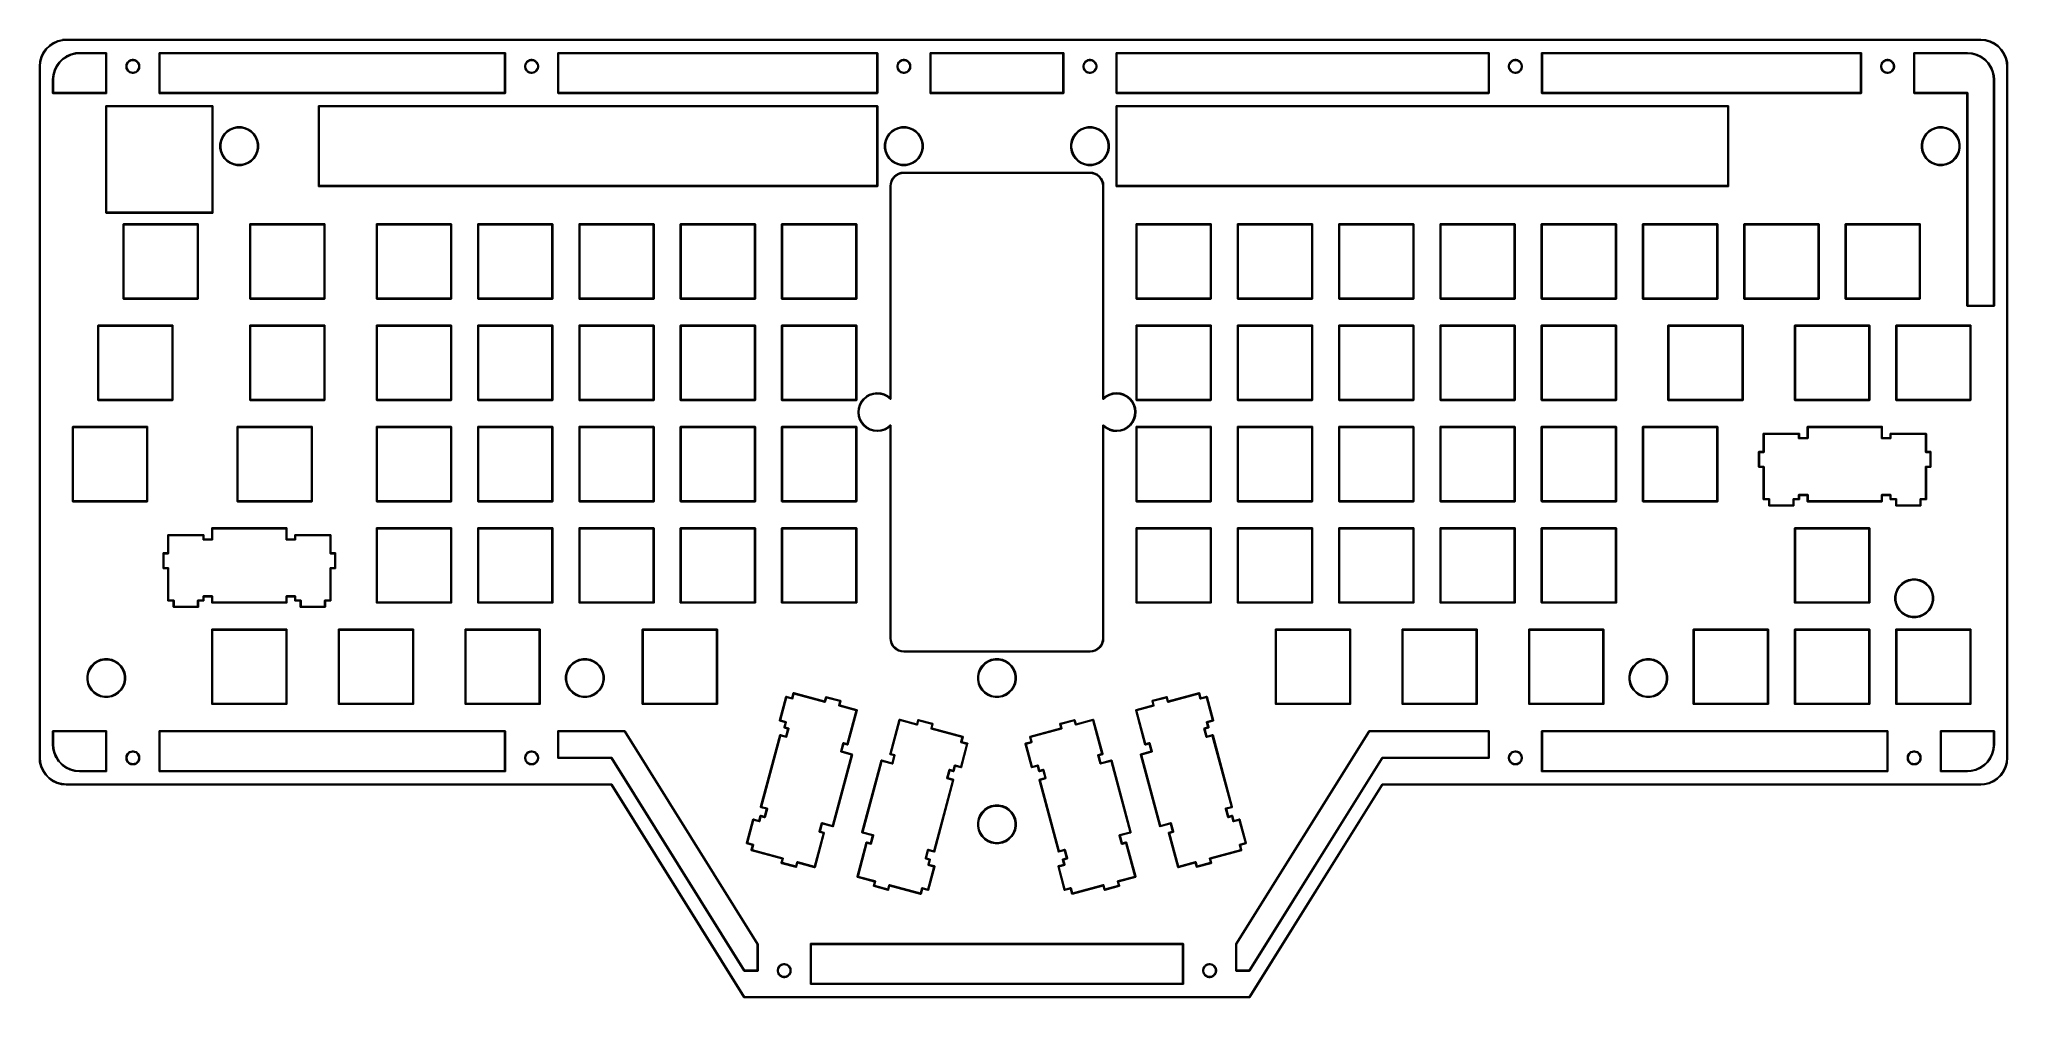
# Model space of a CAD drawing. Extents: x 22 to 393, y -205 to -25.
import ezdxf

# ---------------------------------------------------------------- set-up
doc = ezdxf.new("R2010")
doc.units = 0
doc.layers.add('BLACK', color=7, linetype='CONTINUOUS')

msp = doc.modelspace()

# ---------------------------------------------------------------- linework, layer by layer
at = {"layer": 'BLACK', "linetype": 'CONTINUOUS'}
for p, q in [((24.3116, -26.052), (25.0494, -25.5562)), ((25.1275, -25.6845), (24.4008, -26.1728)), ((25.0494, -25.5562), (25.0568, -25.5518)), ((25.0568, -25.5518), (25.059, -25.5509)), ((25.059, -25.5509), (25.0611, -25.5498)), ((25.0611, -25.5498), (25.8751, -25.1925)), ((25.9292, -25.3325), (25.1275, -25.6845)), ((25.8751, -25.1925), (25.8831, -25.1895)), ((25.8831, -25.1895), (25.8855, -25.189)), ((25.8855, -25.189), (25.8877, -25.1882)), ((25.8877, -25.1882), (26.7521, -24.9807)), ((26.7812, -25.128), (25.9292, -25.3325)), ((26.7521, -24.9807), (26.7606, -24.9792)), ((26.7606, -24.9792), (26.7623, -24.9791)), ((26.7623, -24.9791), (26.7641, -24.9788)), ((26.7641, -24.9788), (27.4936, -24.9253)), ((27.5028, -25.075), (26.7812, -25.128)), ((27.4936, -24.9253), (27.4963, -24.925)), ((27.4963, -24.925), (387.504, -24.925)), ((387.497, -25.075), (27.5028, -25.075)), ((388.372, -25.1531), (387.497, -25.075)), ((387.504, -24.925), (387.507, -24.9253)), ((387.507, -24.9253), (388.392, -25.0043)), ((389.217, -25.3842), (388.372, -25.1531)), ((388.392, -25.0043), (388.392, -25.0043)), ((388.392, -25.0043), (388.392, -25.0043)), ((388.392, -25.0043), (388.401, -25.0056)), ((388.401, -25.0056), (388.403, -25.0063)), ((388.403, -25.0063), (388.405, -25.0067)), ((388.405, -25.0067), (389.263, -25.2412)), ((390.007, -25.7611), (389.217, -25.3842)), ((389.263, -25.2412), (389.263, -25.2412)), ((389.263, -25.2412), (389.263, -25.2413)), ((389.263, -25.2413), (389.271, -25.244)), ((389.271, -25.244), (389.273, -25.2451)), ((389.273, -25.2451), (389.275, -25.2459)), ((389.275, -25.2459), (390.077, -25.6286)), ((390.718, -26.272), (390.007, -25.7611)), ((390.077, -25.6286), (390.077, -25.6286)), ((390.077, -25.6286), (390.078, -25.6286)), ((390.078, -25.6286), (390.085, -25.6328)), ((390.085, -25.6328), (390.087, -25.6342)), ((390.087, -25.6342), (390.089, -25.6354)), ((390.089, -25.6354), (390.811, -26.1541)), ((22.4253, -29.9931), (22.5043, -29.1079)), ((22.5043, -29.1079), (22.5056, -29.0994)), ((22.5056, -29.0994), (22.5063, -29.0971)), ((22.5063, -29.0971), (22.5067, -29.0948)), ((22.5067, -29.0948), (22.7412, -28.2373)), ((22.6531, -29.1279), (22.575, -30.0033)), ((22.8842, -28.2834), (22.6531, -29.1279)), ((22.7412, -28.2373), (22.744, -28.2292)), ((22.744, -28.2292), (22.7451, -28.2271)), ((22.7451, -28.2271), (22.7459, -28.2249)), ((22.7459, -28.2249), (23.1286, -27.4225)), ((23.2611, -27.4931), (22.8842, -28.2834)), ((23.1286, -27.4225), (23.1328, -27.4149)), ((23.1286, -27.4225), (23.1286, -27.4225)), ((23.1286, -27.4225), (23.1286, -27.4225)), ((23.1328, -27.4149), (23.1342, -27.4131)), ((23.1342, -27.4131), (23.1354, -27.411)), ((23.1354, -27.411), (23.6541, -26.6891)), ((23.772, -26.7821), (23.2611, -27.4931)), ((23.6541, -26.6891), (23.6596, -26.6824)), ((23.6596, -26.6824), (23.6613, -26.6808)), ((23.6613, -26.6808), (23.6628, -26.679)), ((23.6628, -26.679), (24.3012, -26.0604)), ((24.4008, -26.1728), (23.772, -26.7821)), ((24.3012, -26.0604), (24.3077, -26.0548)), ((24.3077, -26.0548), (24.3097, -26.0535)), ((24.3097, -26.0535), (24.3116, -26.052)), ((25.6354, -29.911), (26.1541, -29.1891)), ((26.272, -29.2821), (25.7611, -29.9931)), ((26.1541, -29.1891), (26.1596, -29.1824)), ((26.1596, -29.1824), (26.1613, -29.1808)), ((26.1613, -29.1808), (26.1628, -29.179)), ((26.1628, -29.179), (26.8012, -28.5604)), ((26.9008, -28.6728), (26.272, -29.2821)), ((26.8012, -28.5604), (26.8077, -28.5548)), ((26.8077, -28.5548), (26.8097, -28.5535)), ((26.8097, -28.5535), (26.8116, -28.552)), ((26.8116, -28.552), (27.5494, -28.0562)), ((27.6275, -28.1845), (26.9008, -28.6728)), ((27.5494, -28.0562), (27.5568, -28.0518)), ((27.5568, -28.0518), (27.559, -28.0509)), ((27.559, -28.0509), (27.5611, -28.0498)), ((27.5611, -28.0498), (28.3751, -27.6925)), ((28.4292, -27.8325), (27.6275, -28.1845)), ((28.3751, -27.6925), (28.3831, -27.6895)), ((28.3831, -27.6895), (28.3855, -27.689)), ((28.3855, -27.689), (28.3877, -27.6882)), ((28.3877, -27.6882), (29.2521, -27.4807)), ((29.2812, -27.628), (28.4292, -27.8325)), ((29.2521, -27.4807), (29.2606, -27.4792)), ((29.2606, -27.4792), (29.2623, -27.4791)), ((29.2623, -27.4791), (29.2641, -27.4788)), ((29.2641, -27.4788), (29.9936, -27.4253)), ((30.0028, -27.575), (29.2812, -27.628)), ((29.9936, -27.4253), (29.9963, -27.425)), ((29.9963, -27.425), (34.9963, -27.425)), ((34.925, -27.575), (30.0028, -27.575)), ((34.925, -34.925), (34.925, -27.575)), ((34.9963, -27.425), (35, -27.4246)), ((35, -27.4246), (35.0057, -27.4252)), ((35.0057, -27.4252), (35.0147, -27.4261)), ((35.0147, -27.4261), (35.0288, -27.4304)), ((35.0288, -27.4304), (35.0419, -27.4373)), ((35.0419, -27.4373), (35.0533, -27.4467)), ((35.0533, -27.4467), (35.0627, -27.4581)), ((35.0627, -27.4581), (35.0696, -27.4712)), ((35.0696, -27.4712), (35.0739, -27.4853)), ((35.0739, -27.4853), (35.0754, -27.5)), ((35.0754, -27.5), (35.075, -27.5037)), ((35.075, -27.5037), (35.075, -34.9963)), ((38.7751, -29.6284), (38.8711, -29.3966)), ((38.8711, -29.3966), (39.0105, -29.188)), ((38.9946, -29.4626), (38.9091, -29.6691)), ((39.1188, -29.2768), (38.9946, -29.4626)), ((39.0105, -29.188), (39.188, -29.0105)), ((39.2768, -29.1188), (39.1188, -29.2768)), ((39.188, -29.0105), (39.3966, -28.8711)), ((39.4626, -28.9946), (39.2768, -29.1188)), ((39.3966, -28.8711), (39.6284, -28.7751)), ((39.6691, -28.9091), (39.4626, -28.9946)), ((39.6284, -28.7751), (39.8745, -28.7262)), ((39.8883, -28.8655), (39.6691, -28.9091)), ((39.8745, -28.7262), (40.1255, -28.7262)), ((40.1117, -28.8655), (39.8883, -28.8655)), ((40.3309, -28.9091), (40.1117, -28.8655)), ((40.1255, -28.7262), (40.3716, -28.7751)), ((40.5374, -28.9946), (40.3309, -28.9091)), ((40.3716, -28.7751), (40.6034, -28.8711)), ((40.7232, -29.1188), (40.5374, -28.9946)), ((40.6034, -28.8711), (40.812, -29.0105)), ((40.8812, -29.2768), (40.7232, -29.1188)), ((40.812, -29.0105), (40.9895, -29.188)), ((41.0054, -29.4626), (40.8812, -29.2768)), ((40.9895, -29.188), (41.1289, -29.3966)), ((41.0909, -29.6691), (41.0054, -29.4626)), ((41.1289, -29.3966), (41.2249, -29.6284)), ((44.9246, -27.5), (44.9261, -27.4853)), ((44.925, -27.5037), (44.9246, -27.5)), ((44.925, -34.9963), (44.925, -27.5037)), ((44.9261, -27.4853), (44.9304, -27.4712)), ((44.9304, -27.4712), (44.9373, -27.4581)), ((44.9373, -27.4581), (44.9467, -27.4467)), ((44.9467, -27.4467), (44.9581, -27.4373)), ((44.9581, -27.4373), (44.9712, -27.4304)), ((44.9712, -27.4304), (44.9853, -27.4261)), ((44.9853, -27.4261), (44.9943, -27.4252)), ((44.9943, -27.4252), (45, -27.4246)), ((45, -27.4246), (45.0037, -27.425)), ((45.0037, -27.425), (109.996, -27.425)), ((45.075, -27.575), (45.075, -34.925)), ((109.925, -27.575), (45.075, -27.575)), ((109.925, -34.925), (109.925, -27.575)), ((109.996, -27.425), (110, -27.4246)), ((110, -27.4246), (110.006, -27.4252)), ((110.006, -27.4252), (110.015, -27.4261)), ((110.015, -27.4261), (110.029, -27.4304)), ((110.029, -27.4304), (110.042, -27.4373)), ((110.042, -27.4373), (110.053, -27.4467)), ((110.053, -27.4467), (110.063, -27.4581)), ((110.063, -27.4581), (110.07, -27.4712)), ((110.07, -27.4712), (110.074, -27.4853)), ((110.074, -27.4853), (110.075, -27.5)), ((110.075, -27.5), (110.075, -27.5037)), ((110.075, -27.5037), (110.075, -34.9963)), ((113.775, -29.6284), (113.871, -29.3966)), ((113.871, -29.3966), (114.011, -29.188)), ((113.995, -29.4626), (113.909, -29.6691)), ((114.119, -29.2768), (113.995, -29.4626)), ((114.011, -29.188), (114.188, -29.0105)), ((114.277, -29.1188), (114.119, -29.2768)), ((114.188, -29.0105), (114.397, -28.8711)), ((114.463, -28.9946), (114.277, -29.1188)), ((114.397, -28.8711), (114.628, -28.7751)), ((114.669, -28.9091), (114.463, -28.9946)), ((114.628, -28.7751), (114.875, -28.7262)), ((114.888, -28.8655), (114.669, -28.9091)), ((114.875, -28.7262), (115.125, -28.7262)), ((115.112, -28.8655), (114.888, -28.8655)), ((115.331, -28.9091), (115.112, -28.8655)), ((115.125, -28.7262), (115.372, -28.7751)), ((115.537, -28.9946), (115.331, -28.9091)), ((115.372, -28.7751), (115.603, -28.8711)), ((115.723, -29.1188), (115.537, -28.9946)), ((115.603, -28.8711), (115.812, -29.0105)), ((115.881, -29.2768), (115.723, -29.1188)), ((115.812, -29.0105), (115.989, -29.188)), ((116.005, -29.4626), (115.881, -29.2768)), ((115.989, -29.188), (116.129, -29.3966)), ((116.091, -29.6691), (116.005, -29.4626)), ((116.129, -29.3966), (116.225, -29.6284)), ((119.925, -27.5), (119.926, -27.4853)), ((119.925, -27.5037), (119.925, -27.5)), ((119.925, -34.9963), (119.925, -27.5037)), ((119.926, -27.4853), (119.93, -27.4712)), ((119.93, -27.4712), (119.937, -27.4581)), ((119.937, -27.4581), (119.947, -27.4467)), ((119.947, -27.4467), (119.958, -27.4373)), ((119.958, -27.4373), (119.971, -27.4304)), ((119.971, -27.4304), (119.985, -27.4261)), ((119.985, -27.4261), (119.996, -27.425)), ((119.996, -27.425), (120, -27.4246)), ((120, -27.4246), (120.004, -27.425)), ((120.004, -27.425), (179.996, -27.425)), ((120.075, -27.575), (120.075, -34.925)), ((179.925, -27.575), (120.075, -27.575)), ((179.925, -34.925), (179.925, -27.575)), ((179.996, -27.425), (180, -27.4246)), ((180, -27.4246), (180.004, -27.425)), ((180.004, -27.425), (180.015, -27.4261)), ((180.015, -27.4261), (180.029, -27.4304)), ((180.029, -27.4304), (180.042, -27.4373)), ((180.042, -27.4373), (180.053, -27.4467)), ((180.053, -27.4467), (180.063, -27.4581)), ((180.063, -27.4581), (180.07, -27.4712)), ((180.07, -27.4712), (180.074, -27.4853)), ((180.074, -27.4853), (180.075, -27.5)), ((180.075, -27.5), (180.075, -27.5037)), ((180.075, -27.5037), (180.075, -34.9963)), ((183.775, -29.6284), (183.871, -29.3966)), ((183.871, -29.3966), (184.011, -29.188)), ((183.995, -29.4626), (183.909, -29.6691)), ((184.119, -29.2768), (183.995, -29.4626)), ((184.011, -29.188), (184.188, -29.0105)), ((184.277, -29.1188), (184.119, -29.2768)), ((184.188, -29.0105), (184.397, -28.8711)), ((184.463, -28.9946), (184.277, -29.1188)), ((184.397, -28.8711), (184.628, -28.7751)), ((184.669, -28.9091), (184.463, -28.9946)), ((184.628, -28.7751), (184.875, -28.7262)), ((184.888, -28.8655), (184.669, -28.9091)), ((184.875, -28.7262), (185.125, -28.7262)), ((185.112, -28.8655), (184.888, -28.8655)), ((185.331, -28.9091), (185.112, -28.8655)), ((185.125, -28.7262), (185.372, -28.7751)), ((185.537, -28.9946), (185.331, -28.9091)), ((185.372, -28.7751), (185.603, -28.8711)), ((185.723, -29.1188), (185.537, -28.9946)), ((185.603, -28.8711), (185.812, -29.0105)), ((185.881, -29.2768), (185.723, -29.1188)), ((185.812, -29.0105), (185.989, -29.188)), ((186.005, -29.4626), (185.881, -29.2768)), ((185.989, -29.188), (186.129, -29.3966)), ((186.091, -29.6691), (186.005, -29.4626)), ((186.129, -29.3966), (186.225, -29.6284)), ((189.925, -27.5), (189.926, -27.4853)), ((189.925, -27.5037), (189.925, -27.5)), ((189.925, -34.9963), (189.925, -27.5037)), ((189.926, -27.4853), (189.93, -27.4712)), ((189.93, -27.4712), (189.937, -27.4581)), ((189.937, -27.4581), (189.947, -27.4467)), ((189.947, -27.4467), (189.958, -27.4373)), ((189.958, -27.4373), (189.971, -27.4304)), ((189.971, -27.4304), (189.985, -27.4261)), ((189.985, -27.4261), (189.996, -27.425)), ((189.996, -27.425), (190, -27.4246)), ((190, -27.4246), (190.004, -27.425)), ((190.004, -27.425), (214.996, -27.425)), ((190.075, -27.575), (190.075, -34.925)), ((214.925, -27.575), (190.075, -27.575)), ((214.925, -34.925), (214.925, -27.575)), ((214.996, -27.425), (215, -27.4246)), ((215, -27.4246), (215.004, -27.425)), ((215.004, -27.425), (215.015, -27.4261)), ((215.015, -27.4261), (215.029, -27.4304)), ((215.029, -27.4304), (215.042, -27.4373)), ((215.042, -27.4373), (215.053, -27.4467)), ((215.053, -27.4467), (215.063, -27.4581)), ((215.063, -27.4581), (215.07, -27.4712)), ((215.07, -27.4712), (215.074, -27.4853)), ((215.074, -27.4853), (215.075, -27.5)), ((215.075, -27.5), (215.075, -27.5037)), ((215.075, -27.5037), (215.075, -34.9963)), ((218.775, -29.6284), (218.871, -29.3966)), ((218.871, -29.3966), (219.011, -29.188)), ((218.995, -29.4626), (218.909, -29.6691)), ((219.119, -29.2768), (218.995, -29.4626)), ((219.011, -29.188), (219.188, -29.0105)), ((219.277, -29.1188), (219.119, -29.2768)), ((219.188, -29.0105), (219.397, -28.8711)), ((219.463, -28.9946), (219.277, -29.1188)), ((219.397, -28.8711), (219.628, -28.7751)), ((219.669, -28.9091), (219.463, -28.9946)), ((219.628, -28.7751), (219.875, -28.7262)), ((219.888, -28.8655), (219.669, -28.9091)), ((219.875, -28.7262), (220.125, -28.7262)), ((220.112, -28.8655), (219.888, -28.8655)), ((220.331, -28.9091), (220.112, -28.8655)), ((220.125, -28.7262), (220.372, -28.7751)), ((220.537, -28.9946), (220.331, -28.9091)), ((220.372, -28.7751), (220.603, -28.8711)), ((220.723, -29.1188), (220.537, -28.9946)), ((220.603, -28.8711), (220.812, -29.0105)), ((220.881, -29.2768), (220.723, -29.1188)), ((220.812, -29.0105), (220.989, -29.188)), ((221.005, -29.4626), (220.881, -29.2768)), ((220.989, -29.188), (221.129, -29.3966)), ((221.091, -29.6691), (221.005, -29.4626)), ((221.129, -29.3966), (221.225, -29.6284)), ((224.925, -27.5), (224.926, -27.4853)), ((224.925, -27.5037), (224.925, -27.5)), ((224.925, -34.9963), (224.925, -27.5037)), ((224.926, -27.4853), (224.93, -27.4712)), ((224.93, -27.4712), (224.937, -27.4581)), ((224.937, -27.4581), (224.947, -27.4467)), ((224.947, -27.4467), (224.958, -27.4373)), ((224.958, -27.4373), (224.971, -27.4304)), ((224.971, -27.4304), (224.985, -27.4261)), ((224.985, -27.4261), (224.996, -27.425)), ((224.996, -27.425), (225, -27.4246)), ((225, -27.4246), (225.004, -27.425)), ((225.004, -27.425), (294.996, -27.425)), ((225.075, -27.575), (225.075, -34.925)), ((294.925, -27.575), (225.075, -27.575)), ((294.925, -34.925), (294.925, -27.575)), ((294.996, -27.425), (295, -27.4246)), ((295, -27.4246), (295.006, -27.4252)), ((295.006, -27.4252), (295.015, -27.4261)), ((295.015, -27.4261), (295.029, -27.4304)), ((295.029, -27.4304), (295.042, -27.4373)), ((295.042, -27.4373), (295.053, -27.4467)), ((295.053, -27.4467), (295.063, -27.4581)), ((295.063, -27.4581), (295.07, -27.4712)), ((295.07, -27.4712), (295.074, -27.4853)), ((295.074, -27.4853), (295.075, -27.5)), ((295.075, -27.5), (295.075, -27.5037)), ((295.075, -27.5037), (295.075, -34.9963)), ((298.775, -29.6284), (298.871, -29.3966)), ((298.871, -29.3966), (299.011, -29.188)), ((298.995, -29.4626), (298.909, -29.6691)), ((299.119, -29.2768), (298.995, -29.4626)), ((299.011, -29.188), (299.188, -29.0105)), ((299.277, -29.1188), (299.119, -29.2768)), ((299.188, -29.0105), (299.397, -28.8711)), ((299.463, -28.9946), (299.277, -29.1188)), ((299.397, -28.8711), (299.628, -28.7751)), ((299.669, -28.9091), (299.463, -28.9946)), ((299.628, -28.7751), (299.875, -28.7262)), ((299.888, -28.8655), (299.669, -28.9091)), ((299.875, -28.7262), (300.125, -28.7262)), ((300.112, -28.8655), (299.888, -28.8655)), ((300.331, -28.9091), (300.112, -28.8655)), ((300.125, -28.7262), (300.372, -28.7751)), ((300.537, -28.9946), (300.331, -28.9091)), ((300.372, -28.7751), (300.603, -28.8711)), ((300.723, -29.1188), (300.537, -28.9946)), ((300.603, -28.8711), (300.812, -29.0105)), ((300.881, -29.2768), (300.723, -29.1188)), ((300.812, -29.0105), (300.989, -29.188)), ((301.005, -29.4626), (300.881, -29.2768)), ((300.989, -29.188), (301.129, -29.3966)), ((301.091, -29.6691), (301.005, -29.4626)), ((301.129, -29.3966), (301.225, -29.6284)), ((304.925, -27.5), (304.926, -27.4853)), ((304.925, -27.5037), (304.925, -27.5)), ((304.925, -34.9963), (304.925, -27.5037)), ((304.926, -27.4853), (304.93, -27.4712)), ((304.93, -27.4712), (304.937, -27.4581)), ((304.937, -27.4581), (304.947, -27.4467)), ((304.947, -27.4467), (304.958, -27.4373)), ((304.958, -27.4373), (304.971, -27.4304)), ((304.971, -27.4304), (304.985, -27.4261)), ((304.985, -27.4261), (304.996, -27.425)), ((304.996, -27.425), (305, -27.4246)), ((305, -27.4246), (305.004, -27.425)), ((305.004, -27.425), (364.996, -27.425)), ((305.075, -27.575), (305.075, -34.925)), ((364.925, -27.575), (305.075, -27.575)), ((364.925, -34.925), (364.925, -27.575)), ((364.996, -27.425), (365, -27.4246)), ((365, -27.4246), (365.004, -27.425)), ((365.004, -27.425), (365.015, -27.4261)), ((365.015, -27.4261), (365.029, -27.4304)), ((365.029, -27.4304), (365.042, -27.4373)), ((365.042, -27.4373), (365.053, -27.4467)), ((365.053, -27.4467), (365.063, -27.4581)), ((365.063, -27.4581), (365.07, -27.4712)), ((365.07, -27.4712), (365.074, -27.4853)), ((365.074, -27.4853), (365.075, -27.5)), ((365.075, -27.5), (365.075, -27.5037)), ((365.075, -27.5037), (365.075, -34.9963)), ((368.775, -29.6284), (368.871, -29.3966)), ((368.871, -29.3966), (369.011, -29.188)), ((368.995, -29.4626), (368.909, -29.6691)), ((369.119, -29.2768), (368.995, -29.4626)), ((369.011, -29.188), (369.188, -29.0105)), ((369.277, -29.1188), (369.119, -29.2768)), ((369.188, -29.0105), (369.397, -28.8711)), ((369.463, -28.9946), (369.277, -29.1188)), ((369.397, -28.8711), (369.628, -28.7751)), ((369.669, -28.9091), (369.463, -28.9946)), ((369.628, -28.7751), (369.875, -28.7262)), ((369.888, -28.8655), (369.669, -28.9091)), ((369.875, -28.7262), (370.125, -28.7262)), ((370.112, -28.8655), (369.888, -28.8655)), ((370.331, -28.9091), (370.112, -28.8655)), ((370.125, -28.7262), (370.372, -28.7751)), ((370.537, -28.9946), (370.331, -28.9091)), ((370.372, -28.7751), (370.603, -28.8711)), ((370.723, -29.1188), (370.537, -28.9946)), ((370.603, -28.8711), (370.812, -29.0105)), ((370.881, -29.2768), (370.723, -29.1188)), ((370.812, -29.0105), (370.989, -29.188)), ((371.005, -29.4626), (370.881, -29.2768)), ((370.989, -29.188), (371.129, -29.3966)), ((371.091, -29.6691), (371.005, -29.4626)), ((371.129, -29.3966), (371.225, -29.6284)), ((374.925, -27.5), (374.926, -27.4853)), ((374.925, -27.5037), (374.925, -27.5)), ((374.925, -34.9963), (374.925, -27.5037)), ((374.926, -27.4853), (374.93, -27.4712)), ((374.93, -27.4712), (374.937, -27.4581)), ((374.937, -27.4581), (374.947, -27.4467)), ((374.947, -27.4467), (374.958, -27.4373)), ((374.958, -27.4373), (374.971, -27.4304)), ((374.971, -27.4304), (374.985, -27.4261)), ((374.985, -27.4261), (374.996, -27.425)), ((374.996, -27.425), (375, -27.4246)), ((375, -27.4246), (375.004, -27.425)), ((375.004, -27.425), (385.004, -27.425)), ((375.075, -27.575), (375.075, -34.925)), ((384.997, -27.575), (375.075, -27.575)), ((385.872, -27.6531), (384.997, -27.575)), ((385.004, -27.425), (385.007, -27.4253)), ((385.007, -27.4253), (385.892, -27.5043)), ((386.717, -27.8842), (385.872, -27.6531)), ((385.892, -27.5043), (385.892, -27.5043)), ((385.892, -27.5043), (385.892, -27.5043)), ((385.892, -27.5043), (385.901, -27.5056)), ((385.901, -27.5056), (385.903, -27.5063)), ((385.903, -27.5063), (385.905, -27.5067)), ((385.905, -27.5067), (386.763, -27.7412)), ((387.507, -28.2611), (386.717, -27.8842)), ((386.763, -27.7412), (386.763, -27.7412)), ((386.763, -27.7412), (386.763, -27.7413)), ((386.763, -27.7413), (386.771, -27.744)), ((386.771, -27.744), (386.773, -27.7451)), ((386.773, -27.7451), (386.775, -27.7459)), ((386.775, -27.7459), (387.577, -28.1286)), ((388.218, -28.772), (387.507, -28.2611)), ((387.577, -28.1286), (387.577, -28.1286)), ((387.577, -28.1286), (387.578, -28.1286)), ((387.578, -28.1286), (387.585, -28.1328)), ((387.585, -28.1328), (387.587, -28.1342)), ((387.587, -28.1342), (387.589, -28.1354)), ((387.589, -28.1354), (388.311, -28.6541)), ((388.827, -29.4008), (388.218, -28.772)), ((388.311, -28.6541), (388.318, -28.6596)), ((388.318, -28.6596), (388.319, -28.6613)), ((388.319, -28.6613), (388.321, -28.6628)), ((388.321, -28.6628), (388.94, -29.3012)), ((389.316, -30.1275), (388.827, -29.4008)), ((388.94, -29.3012), (388.945, -29.3077)), ((388.945, -29.3077), (388.946, -29.3097)), ((388.946, -29.3097), (388.948, -29.3116)), ((388.948, -29.3116), (389.444, -30.0494)), ((391.327, -26.9008), (390.718, -26.272)), ((390.811, -26.1541), (390.818, -26.1596)), ((390.818, -26.1596), (390.819, -26.1613)), ((390.819, -26.1613), (390.821, -26.1628)), ((390.821, -26.1628), (391.44, -26.8012)), ((391.816, -27.6275), (391.327, -26.9008)), ((391.44, -26.8012), (391.445, -26.8077)), ((391.445, -26.8077), (391.446, -26.8097)), ((391.446, -26.8097), (391.448, -26.8116)), ((391.448, -26.8116), (391.944, -27.5494)), ((392.167, -28.4292), (391.816, -27.6275)), ((391.944, -27.5494), (391.948, -27.5568)), ((391.948, -27.5568), (391.949, -27.559)), ((391.949, -27.559), (391.95, -27.5611)), ((391.95, -27.5611), (392.308, -28.3751)), ((392.372, -29.2812), (392.167, -28.4292)), ((392.308, -28.3751), (392.311, -28.3831)), ((392.311, -28.3831), (392.311, -28.3855)), ((392.311, -28.3855), (392.312, -28.3877)), ((392.312, -28.3877), (392.519, -29.2521)), ((392.425, -30.0028), (392.372, -29.2812)), ((392.519, -29.2521), (392.521, -29.2606)), ((392.521, -29.2606), (392.521, -29.2623)), ((392.521, -29.2623), (392.521, -29.2641)), ((392.521, -29.2641), (392.575, -29.9936)), ((22.425, -29.9963), (22.4253, -29.9931)), ((22.425, -160.004), (22.425, -29.9963)), ((22.575, -30.0033), (22.575, -159.997)), ((24.925, -32.4963), (24.9253, -32.4931)), ((24.925, -34.9963), (24.925, -32.4963)), ((24.9253, -32.4931), (25.0043, -31.6079)), ((25.0043, -31.6079), (25.0056, -31.5994)), ((25.0056, -31.5994), (25.0063, -31.5971)), ((25.0063, -31.5971), (25.0067, -31.5948)), ((25.0067, -31.5948), (25.2412, -30.7373)), ((25.1531, -31.6279), (25.075, -32.5033)), ((25.075, -32.5033), (25.075, -34.925)), ((25.3842, -30.7834), (25.1531, -31.6279)), ((25.2412, -30.7373), (25.244, -30.7292)), ((25.244, -30.7292), (25.2451, -30.7271)), ((25.2451, -30.7271), (25.2459, -30.7249)), ((25.2459, -30.7249), (25.6286, -29.9225)), ((25.7611, -29.9931), (25.3842, -30.7834)), ((25.6286, -29.9225), (25.6328, -29.9149)), ((25.6286, -29.9225), (25.6286, -29.9225)), ((25.6286, -29.9225), (25.6286, -29.9225)), ((25.6328, -29.9149), (25.6342, -29.9131)), ((25.6342, -29.9131), (25.6354, -29.911)), ((38.7262, -29.8745), (38.7751, -29.6284)), ((38.7262, -30.1255), (38.7262, -29.8745)), ((38.7751, -30.3716), (38.7262, -30.1255)), ((38.8711, -30.6034), (38.7751, -30.3716)), ((38.9091, -29.6691), (38.8655, -29.8883)), ((38.8655, -29.8883), (38.8655, -30.1117)), ((38.8655, -30.1117), (38.9091, -30.3309)), ((39.0105, -30.812), (38.8711, -30.6034)), ((38.9091, -30.3309), (38.9946, -30.5374)), ((38.9946, -30.5374), (39.1188, -30.7232)), ((39.188, -30.9895), (39.0105, -30.812)), ((39.1188, -30.7232), (39.2768, -30.8812)), ((39.3966, -31.1289), (39.188, -30.9895)), ((39.2768, -30.8812), (39.4626, -31.0054)), ((39.6284, -31.2249), (39.3966, -31.1289)), ((39.4626, -31.0054), (39.6691, -31.0909)), ((39.8745, -31.2738), (39.6284, -31.2249)), ((39.6691, -31.0909), (39.8883, -31.1345)), ((40.1255, -31.2738), (39.8745, -31.2738)), ((39.8883, -31.1345), (40.1117, -31.1345)), ((40.1117, -31.1345), (40.3309, -31.0909)), ((40.3716, -31.2249), (40.1255, -31.2738)), ((40.3309, -31.0909), (40.5374, -31.0054)), ((40.6034, -31.1289), (40.3716, -31.2249)), ((40.5374, -31.0054), (40.7232, -30.8812)), ((40.812, -30.9895), (40.6034, -31.1289)), ((40.7232, -30.8812), (40.8812, -30.7232)), ((40.9895, -30.812), (40.812, -30.9895)), ((40.8812, -30.7232), (41.0054, -30.5374)), ((41.1289, -30.6034), (40.9895, -30.812)), ((41.0054, -30.5374), (41.0909, -30.3309)), ((41.1345, -29.8883), (41.0909, -29.6691)), ((41.0909, -30.3309), (41.1345, -30.1117)), ((41.2249, -30.3716), (41.1289, -30.6034)), ((41.1345, -30.1117), (41.1345, -29.8883)), ((41.2249, -29.6284), (41.2738, -29.8745)), ((41.2738, -30.1255), (41.2249, -30.3716)), ((41.2738, -29.8745), (41.2738, -30.1255)), ((113.726, -29.8745), (113.775, -29.6284)), ((113.726, -30.1255), (113.726, -29.8745)), ((113.775, -30.3716), (113.726, -30.1255)), ((113.871, -30.6034), (113.775, -30.3716)), ((113.909, -29.6691), (113.865, -29.8883)), ((113.865, -29.8883), (113.865, -30.1117)), ((113.865, -30.1117), (113.909, -30.3309)), ((114.011, -30.812), (113.871, -30.6034)), ((113.909, -30.3309), (113.995, -30.5374)), ((113.995, -30.5374), (114.119, -30.7232)), ((114.188, -30.9895), (114.011, -30.812)), ((114.119, -30.7232), (114.277, -30.8812)), ((114.397, -31.1289), (114.188, -30.9895)), ((114.277, -30.8812), (114.463, -31.0054)), ((114.628, -31.2249), (114.397, -31.1289)), ((114.463, -31.0054), (114.669, -31.0909)), ((114.875, -31.2738), (114.628, -31.2249)), ((114.669, -31.0909), (114.888, -31.1345)), ((115.125, -31.2738), (114.875, -31.2738)), ((114.888, -31.1345), (115.112, -31.1345)), ((115.112, -31.1345), (115.331, -31.0909)), ((115.372, -31.2249), (115.125, -31.2738)), ((115.331, -31.0909), (115.537, -31.0054)), ((115.603, -31.1289), (115.372, -31.2249)), ((115.537, -31.0054), (115.723, -30.8812)), ((115.812, -30.9895), (115.603, -31.1289)), ((115.723, -30.8812), (115.881, -30.7232)), ((115.989, -30.812), (115.812, -30.9895)), ((115.881, -30.7232), (116.005, -30.5374)), ((116.129, -30.6034), (115.989, -30.812)), ((116.005, -30.5374), (116.091, -30.3309)), ((116.135, -29.8883), (116.091, -29.6691)), ((116.091, -30.3309), (116.135, -30.1117)), ((116.225, -30.3716), (116.129, -30.6034)), ((116.135, -30.1117), (116.135, -29.8883)), ((116.225, -29.6284), (116.274, -29.8745)), ((116.274, -30.1255), (116.225, -30.3716)), ((116.274, -29.8745), (116.274, -30.1255)), ((183.726, -29.8745), (183.775, -29.6284)), ((183.726, -30.1255), (183.726, -29.8745)), ((183.775, -30.3716), (183.726, -30.1255)), ((183.871, -30.6034), (183.775, -30.3716)), ((183.909, -29.6691), (183.865, -29.8883)), ((183.865, -29.8883), (183.865, -30.1117)), ((183.865, -30.1117), (183.909, -30.3309)), ((184.011, -30.812), (183.871, -30.6034)), ((183.909, -30.3309), (183.995, -30.5374)), ((183.995, -30.5374), (184.119, -30.7232)), ((184.188, -30.9895), (184.011, -30.812)), ((184.119, -30.7232), (184.277, -30.8812)), ((184.397, -31.1289), (184.188, -30.9895)), ((184.277, -30.8812), (184.463, -31.0054)), ((184.628, -31.2249), (184.397, -31.1289)), ((184.463, -31.0054), (184.669, -31.0909)), ((184.875, -31.2738), (184.628, -31.2249)), ((184.669, -31.0909), (184.888, -31.1345)), ((185.125, -31.2738), (184.875, -31.2738)), ((184.888, -31.1345), (185.112, -31.1345)), ((185.112, -31.1345), (185.331, -31.0909)), ((185.372, -31.2249), (185.125, -31.2738)), ((185.331, -31.0909), (185.537, -31.0054)), ((185.603, -31.1289), (185.372, -31.2249)), ((185.537, -31.0054), (185.723, -30.8812)), ((185.812, -30.9895), (185.603, -31.1289)), ((185.723, -30.8812), (185.881, -30.7232)), ((185.989, -30.812), (185.812, -30.9895)), ((185.881, -30.7232), (186.005, -30.5374)), ((186.129, -30.6034), (185.989, -30.812)), ((186.005, -30.5374), (186.091, -30.3309)), ((186.135, -29.8883), (186.091, -29.6691)), ((186.091, -30.3309), (186.135, -30.1117)), ((186.225, -30.3716), (186.129, -30.6034)), ((186.135, -30.1117), (186.135, -29.8883)), ((186.225, -29.6284), (186.274, -29.8745)), ((186.274, -30.1255), (186.225, -30.3716)), ((186.274, -29.8745), (186.274, -30.1255)), ((218.726, -29.8745), (218.775, -29.6284)), ((218.726, -30.1255), (218.726, -29.8745)), ((218.775, -30.3716), (218.726, -30.1255)), ((218.871, -30.6034), (218.775, -30.3716)), ((218.909, -29.6691), (218.865, -29.8883)), ((218.865, -29.8883), (218.865, -30.1117)), ((218.865, -30.1117), (218.909, -30.3309)), ((219.011, -30.812), (218.871, -30.6034)), ((218.909, -30.3309), (218.995, -30.5374)), ((218.995, -30.5374), (219.119, -30.7232)), ((219.188, -30.9895), (219.011, -30.812)), ((219.119, -30.7232), (219.277, -30.8812)), ((219.397, -31.1289), (219.188, -30.9895)), ((219.277, -30.8812), (219.463, -31.0054)), ((219.628, -31.2249), (219.397, -31.1289)), ((219.463, -31.0054), (219.669, -31.0909)), ((219.875, -31.2738), (219.628, -31.2249)), ((219.669, -31.0909), (219.888, -31.1345)), ((220.125, -31.2738), (219.875, -31.2738)), ((219.888, -31.1345), (220.112, -31.1345)), ((220.112, -31.1345), (220.331, -31.0909)), ((220.372, -31.2249), (220.125, -31.2738)), ((220.331, -31.0909), (220.537, -31.0054)), ((220.603, -31.1289), (220.372, -31.2249)), ((220.537, -31.0054), (220.723, -30.8812)), ((220.812, -30.9895), (220.603, -31.1289)), ((220.723, -30.8812), (220.881, -30.7232)), ((220.989, -30.812), (220.812, -30.9895)), ((220.881, -30.7232), (221.005, -30.5374)), ((221.129, -30.6034), (220.989, -30.812)), ((221.005, -30.5374), (221.091, -30.3309)), ((221.135, -29.8883), (221.091, -29.6691)), ((221.091, -30.3309), (221.135, -30.1117)), ((221.225, -30.3716), (221.129, -30.6034)), ((221.135, -30.1117), (221.135, -29.8883)), ((221.225, -29.6284), (221.274, -29.8745)), ((221.274, -30.1255), (221.225, -30.3716)), ((221.274, -29.8745), (221.274, -30.1255)), ((298.726, -29.8745), (298.775, -29.6284)), ((298.726, -30.1255), (298.726, -29.8745)), ((298.775, -30.3716), (298.726, -30.1255)), ((298.871, -30.6034), (298.775, -30.3716)), ((298.909, -29.6691), (298.865, -29.8883)), ((298.865, -29.8883), (298.865, -30.1117)), ((298.865, -30.1117), (298.909, -30.3309)), ((299.011, -30.812), (298.871, -30.6034)), ((298.909, -30.3309), (298.995, -30.5374)), ((298.995, -30.5374), (299.119, -30.7232)), ((299.188, -30.9895), (299.011, -30.812)), ((299.119, -30.7232), (299.277, -30.8812)), ((299.397, -31.1289), (299.188, -30.9895)), ((299.277, -30.8812), (299.463, -31.0054)), ((299.628, -31.2249), (299.397, -31.1289)), ((299.463, -31.0054), (299.669, -31.0909)), ((299.875, -31.2738), (299.628, -31.2249)), ((299.669, -31.0909), (299.888, -31.1345)), ((300.125, -31.2738), (299.875, -31.2738)), ((299.888, -31.1345), (300.112, -31.1345)), ((300.112, -31.1345), (300.331, -31.0909)), ((300.372, -31.2249), (300.125, -31.2738)), ((300.331, -31.0909), (300.537, -31.0054)), ((300.603, -31.1289), (300.372, -31.2249)), ((300.537, -31.0054), (300.723, -30.8812)), ((300.812, -30.9895), (300.603, -31.1289)), ((300.723, -30.8812), (300.881, -30.7232)), ((300.989, -30.812), (300.812, -30.9895)), ((300.881, -30.7232), (301.005, -30.5374)), ((301.129, -30.6034), (300.989, -30.812)), ((301.005, -30.5374), (301.091, -30.3309)), ((301.135, -29.8883), (301.091, -29.6691)), ((301.091, -30.3309), (301.135, -30.1117)), ((301.225, -30.3716), (301.129, -30.6034)), ((301.135, -30.1117), (301.135, -29.8883)), ((301.225, -29.6284), (301.274, -29.8745)), ((301.274, -30.1255), (301.225, -30.3716)), ((301.274, -29.8745), (301.274, -30.1255)), ((368.726, -29.8745), (368.775, -29.6284)), ((368.726, -30.1255), (368.726, -29.8745)), ((368.775, -30.3716), (368.726, -30.1255)), ((368.871, -30.6034), (368.775, -30.3716)), ((368.909, -29.6691), (368.865, -29.8883)), ((368.865, -29.8883), (368.865, -30.1117)), ((368.865, -30.1117), (368.909, -30.3309)), ((369.011, -30.812), (368.871, -30.6034)), ((368.909, -30.3309), (368.995, -30.5374)), ((368.995, -30.5374), (369.119, -30.7232)), ((369.188, -30.9895), (369.011, -30.812)), ((369.119, -30.7232), (369.277, -30.8812)), ((369.397, -31.1289), (369.188, -30.9895)), ((369.277, -30.8812), (369.463, -31.0054)), ((369.628, -31.2249), (369.397, -31.1289)), ((369.463, -31.0054), (369.669, -31.0909)), ((369.875, -31.2738), (369.628, -31.2249)), ((369.669, -31.0909), (369.888, -31.1345)), ((370.125, -31.2738), (369.875, -31.2738)), ((369.888, -31.1345), (370.112, -31.1345)), ((370.112, -31.1345), (370.331, -31.0909)), ((370.372, -31.2249), (370.125, -31.2738)), ((370.331, -31.0909), (370.537, -31.0054)), ((370.603, -31.1289), (370.372, -31.2249)), ((370.537, -31.0054), (370.723, -30.8812)), ((370.812, -30.9895), (370.603, -31.1289)), ((370.723, -30.8812), (370.881, -30.7232)), ((370.989, -30.812), (370.812, -30.9895)), ((370.881, -30.7232), (371.005, -30.5374)), ((371.129, -30.6034), (370.989, -30.812)), ((371.005, -30.5374), (371.091, -30.3309)), ((371.135, -29.8883), (371.091, -29.6691)), ((371.091, -30.3309), (371.135, -30.1117)), ((371.225, -30.3716), (371.129, -30.6034)), ((371.135, -30.1117), (371.135, -29.8883)), ((371.225, -29.6284), (371.274, -29.8745)), ((371.274, -30.1255), (371.225, -30.3716)), ((371.274, -29.8745), (371.274, -30.1255)), ((389.667, -30.9292), (389.316, -30.1275)), ((389.444, -30.0494), (389.448, -30.0568)), ((389.448, -30.0568), (389.449, -30.059)), ((389.449, -30.059), (389.45, -30.0611)), ((389.45, -30.0611), (389.808, -30.8751)), ((389.872, -31.7812), (389.667, -30.9292)), ((389.808, -30.8751), (389.811, -30.8831)), ((389.811, -30.8831), (389.811, -30.8855)), ((389.811, -30.8855), (389.812, -30.8877)), ((389.812, -30.8877), (390.019, -31.7521)), ((389.925, -32.5028), (389.872, -31.7812)), ((389.925, -74.925), (389.925, -32.5028)), ((390.019, -31.7521), (390.021, -31.7606)), ((390.021, -31.7606), (390.021, -31.7623)), ((390.021, -31.7623), (390.021, -31.7641)), ((390.021, -31.7641), (390.075, -32.4936)), ((390.075, -32.4936), (390.075, -32.4963)), ((390.075, -32.4963), (390.075, -74.9963)), ((392.425, -159.997), (392.425, -30.0028)), ((392.575, -29.9936), (392.575, -29.9963)), ((392.575, -29.9963), (392.575, -160.004)), ((24.9246, -35), (24.925, -34.9963)), ((24.9261, -35.0147), (24.9246, -35)), ((24.9304, -35.0288), (24.9261, -35.0147)), ((24.9373, -35.0419), (24.9304, -35.0288)), ((24.9467, -35.0533), (24.9373, -35.0419)), ((24.9581, -35.0627), (24.9467, -35.0533)), ((24.9712, -35.0696), (24.9581, -35.0627)), ((24.9853, -35.0739), (24.9712, -35.0696)), ((24.9963, -35.075), (24.9853, -35.0739)), ((25, -35.0754), (24.9963, -35.075)), ((25.0037, -35.075), (25, -35.0754)), ((34.9963, -35.075), (25.0037, -35.075)), ((25.075, -34.925), (34.925, -34.925)), ((35, -35.0754), (34.9963, -35.075)), ((35.0037, -35.075), (35, -35.0754)), ((35.0147, -35.0739), (35.0037, -35.075)), ((35.0288, -35.0696), (35.0147, -35.0739)), ((35.0419, -35.0627), (35.0288, -35.0696)), ((35.0533, -35.0533), (35.0419, -35.0627)), ((35.0627, -35.0419), (35.0533, -35.0533)), ((35.0696, -35.0288), (35.0627, -35.0419)), ((35.0739, -35.0147), (35.0696, -35.0288)), ((35.0754, -35), (35.0739, -35.0147)), ((35.075, -34.9963), (35.0754, -35)), ((44.9246, -35), (44.925, -34.9963)), ((44.9261, -35.0147), (44.9246, -35)), ((44.9304, -35.0288), (44.9261, -35.0147)), ((44.9373, -35.0419), (44.9304, -35.0288)), ((44.9467, -35.0533), (44.9373, -35.0419)), ((44.9581, -35.0627), (44.9467, -35.0533)), ((44.9712, -35.0696), (44.9581, -35.0627)), ((44.9853, -35.0739), (44.9712, -35.0696)), ((44.9963, -35.075), (44.9853, -35.0739)), ((45, -35.0754), (44.9963, -35.075)), ((45.0037, -35.075), (45, -35.0754)), ((109.996, -35.075), (45.0037, -35.075)), ((45.075, -34.925), (109.925, -34.925)), ((110, -35.0754), (109.996, -35.075)), ((110.004, -35.075), (110, -35.0754)), ((110.015, -35.0739), (110.004, -35.075)), ((110.029, -35.0696), (110.015, -35.0739)), ((110.042, -35.0627), (110.029, -35.0696)), ((110.053, -35.0533), (110.042, -35.0627)), ((110.063, -35.0419), (110.053, -35.0533)), ((110.07, -35.0288), (110.063, -35.0419)), ((110.074, -35.0147), (110.07, -35.0288)), ((110.075, -35), (110.074, -35.0147)), ((110.075, -34.9963), (110.075, -35)), ((119.925, -35), (119.925, -34.9963)), ((119.926, -35.0147), (119.925, -35)), ((119.93, -35.0288), (119.926, -35.0147)), ((119.937, -35.0419), (119.93, -35.0288)), ((119.947, -35.0533), (119.937, -35.0419)), ((119.958, -35.0627), (119.947, -35.0533)), ((119.971, -35.0696), (119.958, -35.0627)), ((119.985, -35.0739), (119.971, -35.0696)), ((120, -35.0754), (119.985, -35.0739)), ((120.004, -35.075), (120, -35.0754)), ((179.996, -35.075), (120.004, -35.075)), ((120.075, -34.925), (179.925, -34.925)), ((180, -35.0754), (179.996, -35.075)), ((180.004, -35.075), (180, -35.0754)), ((180.015, -35.0739), (180.004, -35.075)), ((180.029, -35.0696), (180.015, -35.0739)), ((180.042, -35.0627), (180.029, -35.0696)), ((180.053, -35.0533), (180.042, -35.0627)), ((180.063, -35.0419), (180.053, -35.0533)), ((180.07, -35.0288), (180.063, -35.0419)), ((180.074, -35.0147), (180.07, -35.0288)), ((180.075, -35), (180.074, -35.0147)), ((180.075, -34.9963), (180.075, -35)), ((189.925, -35), (189.925, -34.9963)), ((189.926, -35.0147), (189.925, -35)), ((189.93, -35.0288), (189.926, -35.0147)), ((189.937, -35.0419), (189.93, -35.0288)), ((189.947, -35.0533), (189.937, -35.0419)), ((189.958, -35.0627), (189.947, -35.0533)), ((189.971, -35.0696), (189.958, -35.0627)), ((189.985, -35.0739), (189.971, -35.0696)), ((190, -35.0754), (189.985, -35.0739)), ((190.004, -35.075), (190, -35.0754)), ((214.996, -35.075), (190.004, -35.075)), ((190.075, -34.925), (214.925, -34.925)), ((215, -35.0754), (214.996, -35.075)), ((215.004, -35.075), (215, -35.0754)), ((215.015, -35.0739), (215.004, -35.075)), ((215.029, -35.0696), (215.015, -35.0739)), ((215.042, -35.0627), (215.029, -35.0696)), ((215.053, -35.0533), (215.042, -35.0627)), ((215.063, -35.0419), (215.053, -35.0533)), ((215.07, -35.0288), (215.063, -35.0419)), ((215.074, -35.0147), (215.07, -35.0288)), ((215.075, -35), (215.074, -35.0147)), ((215.075, -34.9963), (215.075, -35)), ((224.925, -35), (224.925, -34.9963)), ((224.926, -35.0147), (224.925, -35)), ((224.93, -35.0288), (224.926, -35.0147)), ((224.937, -35.0419), (224.93, -35.0288)), ((224.947, -35.0533), (224.937, -35.0419)), ((224.958, -35.0627), (224.947, -35.0533)), ((224.971, -35.0696), (224.958, -35.0627)), ((224.985, -35.0739), (224.971, -35.0696)), ((225, -35.0754), (224.985, -35.0739)), ((225.004, -35.075), (225, -35.0754)), ((294.996, -35.075), (225.004, -35.075)), ((225.075, -34.925), (294.925, -34.925)), ((295, -35.0754), (294.996, -35.075)), ((295.004, -35.075), (295, -35.0754)), ((295.015, -35.0739), (295.004, -35.075)), ((295.029, -35.0696), (295.015, -35.0739)), ((295.042, -35.0627), (295.029, -35.0696)), ((295.053, -35.0533), (295.042, -35.0627)), ((295.063, -35.0419), (295.053, -35.0533)), ((295.07, -35.0288), (295.063, -35.0419)), ((295.074, -35.0147), (295.07, -35.0288)), ((295.075, -35), (295.074, -35.0147)), ((295.075, -34.9963), (295.075, -35)), ((304.925, -35), (304.925, -34.9963)), ((304.926, -35.0147), (304.925, -35)), ((304.93, -35.0288), (304.926, -35.0147)), ((304.937, -35.0419), (304.93, -35.0288)), ((304.947, -35.0533), (304.937, -35.0419)), ((304.958, -35.0627), (304.947, -35.0533)), ((304.971, -35.0696), (304.958, -35.0627)), ((304.985, -35.0739), (304.971, -35.0696)), ((305, -35.0754), (304.985, -35.0739)), ((305.004, -35.075), (305, -35.0754)), ((364.996, -35.075), (305.004, -35.075)), ((305.075, -34.925), (364.925, -34.925)), ((365, -35.0754), (364.996, -35.075)), ((365.004, -35.075), (365, -35.0754)), ((365.015, -35.0739), (365.004, -35.075)), ((365.029, -35.0696), (365.015, -35.0739)), ((365.042, -35.0627), (365.029, -35.0696)), ((365.053, -35.0533), (365.042, -35.0627)), ((365.063, -35.0419), (365.053, -35.0533)), ((365.07, -35.0288), (365.063, -35.0419)), ((365.074, -35.0147), (365.07, -35.0288)), ((365.075, -35), (365.074, -35.0147)), ((365.075, -34.9963), (365.075, -35)), ((374.925, -35), (374.925, -34.9963)), ((374.926, -35.0147), (374.925, -35)), ((374.93, -35.0288), (374.926, -35.0147)), ((374.937, -35.0419), (374.93, -35.0288)), ((374.947, -35.0533), (374.937, -35.0419)), ((374.958, -35.0627), (374.947, -35.0533)), ((374.971, -35.0696), (374.958, -35.0627)), ((374.985, -35.0739), (374.971, -35.0696)), ((375, -35.0754), (374.985, -35.0739)), ((375.004, -35.075), (375, -35.0754)), ((384.925, -35.075), (375.004, -35.075)), ((375.075, -34.925), (384.996, -34.925)), ((384.925, -74.9963), (384.925, -35.075)), ((384.996, -34.925), (385, -34.9246)), ((385, -34.9246), (385.004, -34.925)), ((385.004, -34.925), (385.015, -34.9261)), ((385.015, -34.9261), (385.029, -34.9304)), ((385.029, -34.9304), (385.042, -34.9373)), ((385.042, -34.9373), (385.053, -34.9467)), ((385.053, -34.9467), (385.063, -34.9581)), ((385.063, -34.9581), (385.07, -34.9712)), ((385.07, -34.9712), (385.074, -34.9853)), ((385.074, -34.9853), (385.075, -35)), ((385.075, -35), (385.075, -35.0037)), ((385.075, -35.0037), (385.075, -74.925)), ((34.9246, -37.5), (34.9261, -37.4853)), ((34.925, -37.5037), (34.9246, -37.5)), ((34.925, -57.4963), (34.925, -37.5037)), ((34.9261, -37.4853), (34.9304, -37.4712)), ((34.9304, -37.4712), (34.9373, -37.4581)), ((34.9373, -37.4581), (34.9467, -37.4467)), ((34.9467, -37.4467), (34.9581, -37.4373)), ((34.9581, -37.4373), (34.9712, -37.4304)), ((34.9712, -37.4304), (34.9853, -37.4261)), ((34.9853, -37.4261), (34.9963, -37.425)), ((34.9963, -37.425), (35, -37.4246)), ((35, -37.4246), (35.0037, -37.425)), ((35.0037, -37.425), (54.9963, -37.425)), ((54.925, -37.575), (35.075, -37.575)), ((35.075, -37.575), (35.075, -57.425)), ((54.925, -57.425), (54.925, -37.575)), ((54.9963, -37.425), (55, -37.4246)), ((55, -37.4246), (55.0037, -37.425)), ((55.0037, -37.425), (55.0147, -37.4261)), ((55.0147, -37.4261), (55.0288, -37.4304)), ((55.0288, -37.4304), (55.0419, -37.4373)), ((55.0419, -37.4373), (55.0533, -37.4467)), ((55.0533, -37.4467), (55.0627, -37.4581)), ((55.0627, -37.4581), (55.0696, -37.4712)), ((55.0696, -37.4712), (55.0739, -37.4853)), ((55.0739, -37.4853), (55.0754, -37.5)), ((55.0754, -37.5), (55.075, -37.5037)), ((55.075, -37.5037), (55.075, -57.4963)), ((74.9246, -37.5), (74.9261, -37.4853)), ((74.925, -37.5037), (74.9246, -37.5)), ((74.925, -52.4963), (74.925, -37.5037)), ((74.9261, -37.4853), (74.9304, -37.4712)), ((74.9304, -37.4712), (74.9373, -37.4581)), ((74.9373, -37.4581), (74.9467, -37.4467)), ((74.9467, -37.4467), (74.9581, -37.4373)), ((74.9581, -37.4373), (74.9712, -37.4304)), ((74.9712, -37.4304), (74.9853, -37.4261)), ((74.9853, -37.4261), (74.9963, -37.425)), ((74.9963, -37.425), (75, -37.4246)), ((75, -37.4246), (75.0037, -37.425)), ((75.0037, -37.425), (179.996, -37.425)), ((75.075, -37.575), (75.075, -52.425)), ((179.925, -37.575), (75.075, -37.575)), ((179.925, -52.425), (179.925, -37.575)), ((179.996, -37.425), (180, -37.4246)), ((180, -37.4246), (180.004, -37.425)), ((180.004, -37.425), (180.015, -37.4261)), ((180.015, -37.4261), (180.029, -37.4304)), ((180.029, -37.4304), (180.042, -37.4373)), ((180.042, -37.4373), (180.053, -37.4467)), ((180.053, -37.4467), (180.063, -37.4581)), ((180.063, -37.4581), (180.07, -37.4712)), ((180.07, -37.4712), (180.074, -37.4853)), ((180.074, -37.4853), (180.075, -37.5)), ((180.075, -37.5), (180.075, -37.5037)), ((180.075, -37.5037), (180.075, -52.4963)), ((224.925, -37.5), (224.926, -37.4853)), ((224.925, -37.5037), (224.925, -37.5)), ((224.925, -52.4963), (224.925, -37.5037)), ((224.926, -37.4853), (224.93, -37.4712)), ((224.93, -37.4712), (224.937, -37.4581)), ((224.937, -37.4581), (224.947, -37.4467)), ((224.947, -37.4467), (224.958, -37.4373)), ((224.958, -37.4373), (224.971, -37.4304)), ((224.971, -37.4304), (224.985, -37.4261)), ((224.985, -37.4261), (224.996, -37.425)), ((224.996, -37.425), (225, -37.4246)), ((225, -37.4246), (225.004, -37.425)), ((225.004, -37.425), (339.996, -37.425)), ((225.075, -37.575), (225.075, -52.425)), ((339.925, -37.575), (225.075, -37.575)), ((339.925, -52.425), (339.925, -37.575)), ((339.996, -37.425), (340, -37.4246)), ((340, -37.4246), (340.004, -37.425)), ((340.004, -37.425), (340.015, -37.4261)), ((340.015, -37.4261), (340.029, -37.4304)), ((340.029, -37.4304), (340.042, -37.4373)), ((340.042, -37.4373), (340.053, -37.4467)), ((340.053, -37.4467), (340.063, -37.4581)), ((340.063, -37.4581), (340.07, -37.4712)), ((340.07, -37.4712), (340.074, -37.4853)), ((340.074, -37.4853), (340.075, -37.5)), ((340.075, -37.5), (340.075, -37.5037)), ((340.075, -37.5037), (340.075, -52.4963)), ((56.3869, -44.6441), (56.5258, -43.9461)), ((56.5258, -43.9461), (56.7982, -43.2886)), ((56.6885, -43.9955), (56.5561, -44.6608)), ((56.9481, -43.3687), (56.6885, -43.9955)), ((56.7982, -43.2886), (57.1936, -42.6968)), ((57.325, -42.8047), (56.9481, -43.3687)), ((57.1936, -42.6968), (57.6968, -42.1936)), ((57.8047, -42.325), (57.325, -42.8047)), ((57.6968, -42.1936), (58.2886, -41.7982)), ((58.3687, -41.9481), (57.8047, -42.325)), ((58.2886, -41.7982), (58.9461, -41.5258)), ((58.9955, -41.6885), (58.3687, -41.9481)), ((58.9461, -41.5258), (59.6441, -41.3869)), ((59.6608, -41.5561), (58.9955, -41.6885)), ((59.6441, -41.3869), (60.3559, -41.3869)), ((60.3392, -41.5561), (59.6608, -41.5561)), ((61.0045, -41.6885), (60.3392, -41.5561)), ((60.3559, -41.3869), (61.0539, -41.5258)), ((61.6313, -41.9481), (61.0045, -41.6885)), ((61.0539, -41.5258), (61.7114, -41.7982)), ((62.1953, -42.325), (61.6313, -41.9481)), ((61.7114, -41.7982), (62.3032, -42.1936)), ((62.675, -42.8047), (62.1953, -42.325)), ((62.3032, -42.1936), (62.8064, -42.6968)), ((63.0519, -43.3687), (62.675, -42.8047)), ((62.8064, -42.6968), (63.2018, -43.2886)), ((63.3115, -43.9955), (63.0519, -43.3687)), ((63.2018, -43.2886), (63.4742, -43.9461)), ((63.4439, -44.6608), (63.3115, -43.9955)), ((63.4742, -43.9461), (63.6131, -44.6441)), ((181.387, -44.6441), (181.526, -43.9461)), ((181.526, -43.9461), (181.798, -43.2886)), ((181.688, -43.9955), (181.556, -44.6608)), ((181.948, -43.3687), (181.688, -43.9955)), ((181.798, -43.2886), (182.194, -42.6968)), ((182.325, -42.8047), (181.948, -43.3687)), ((182.194, -42.6968), (182.697, -42.1936)), ((182.805, -42.325), (182.325, -42.8047)), ((182.697, -42.1936), (183.289, -41.7982)), ((183.369, -41.9481), (182.805, -42.325)), ((183.289, -41.7982), (183.946, -41.5258)), ((183.995, -41.6885), (183.369, -41.9481)), ((183.946, -41.5258), (184.644, -41.3869)), ((184.661, -41.5561), (183.995, -41.6885)), ((184.644, -41.3869), (185.356, -41.3869)), ((185.339, -41.5561), (184.661, -41.5561)), ((186.005, -41.6885), (185.339, -41.5561)), ((185.356, -41.3869), (186.054, -41.5258)), ((186.631, -41.9481), (186.005, -41.6885)), ((186.054, -41.5258), (186.711, -41.7982)), ((187.195, -42.325), (186.631, -41.9481)), ((186.711, -41.7982), (187.303, -42.1936)), ((187.675, -42.8047), (187.195, -42.325)), ((187.303, -42.1936), (187.806, -42.6968)), ((188.052, -43.3687), (187.675, -42.8047)), ((187.806, -42.6968), (188.202, -43.2886)), ((188.312, -43.9955), (188.052, -43.3687)), ((188.202, -43.2886), (188.474, -43.9461)), ((188.444, -44.6608), (188.312, -43.9955)), ((188.474, -43.9461), (188.613, -44.6441)), ((216.387, -44.6441), (216.526, -43.9461)), ((216.526, -43.9461), (216.798, -43.2886)), ((216.688, -43.9955), (216.556, -44.6608)), ((216.948, -43.3687), (216.688, -43.9955)), ((216.798, -43.2886), (217.194, -42.6968)), ((217.325, -42.8047), (216.948, -43.3687)), ((217.194, -42.6968), (217.697, -42.1936)), ((217.805, -42.325), (217.325, -42.8047)), ((217.697, -42.1936), (218.289, -41.7982)), ((218.369, -41.9481), (217.805, -42.325)), ((218.289, -41.7982), (218.946, -41.5258)), ((218.995, -41.6885), (218.369, -41.9481)), ((218.946, -41.5258), (219.644, -41.3869)), ((219.661, -41.5561), (218.995, -41.6885)), ((219.644, -41.3869), (220.356, -41.3869)), ((220.339, -41.5561), (219.661, -41.5561)), ((221.005, -41.6885), (220.339, -41.5561)), ((220.356, -41.3869), (221.054, -41.5258)), ((221.631, -41.9481), (221.005, -41.6885)), ((221.054, -41.5258), (221.711, -41.7982)), ((222.195, -42.325), (221.631, -41.9481)), ((221.711, -41.7982), (222.303, -42.1936)), ((222.675, -42.8047), (222.195, -42.325)), ((222.303, -42.1936), (222.806, -42.6968)), ((223.052, -43.3687), (222.675, -42.8047)), ((222.806, -42.6968), (223.202, -43.2886)), ((223.312, -43.9955), (223.052, -43.3687)), ((223.202, -43.2886), (223.474, -43.9461)), ((223.444, -44.6608), (223.312, -43.9955)), ((223.474, -43.9461), (223.613, -44.6441)), ((376.387, -44.6441), (376.526, -43.9461)), ((376.526, -43.9461), (376.798, -43.2886)), ((376.688, -43.9955), (376.556, -44.6608)), ((376.948, -43.3687), (376.688, -43.9955)), ((376.798, -43.2886), (377.194, -42.6968)), ((377.325, -42.8047), (376.948, -43.3687)), ((377.194, -42.6968), (377.697, -42.1936)), ((377.805, -42.325), (377.325, -42.8047)), ((377.697, -42.1936), (378.289, -41.7982)), ((378.369, -41.9481), (377.805, -42.325)), ((378.289, -41.7982), (378.946, -41.5258)), ((378.995, -41.6885), (378.369, -41.9481)), ((378.946, -41.5258), (379.644, -41.3869)), ((379.661, -41.5561), (378.995, -41.6885)), ((379.644, -41.3869), (380.356, -41.3869)), ((380.339, -41.5561), (379.661, -41.5561)), ((381.005, -41.6885), (380.339, -41.5561)), ((380.356, -41.3869), (381.054, -41.5258)), ((381.631, -41.9481), (381.005, -41.6885)), ((381.054, -41.5258), (381.711, -41.7982)), ((382.195, -42.325), (381.631, -41.9481)), ((381.711, -41.7982), (382.303, -42.1936)), ((382.675, -42.8047), (382.195, -42.325)), ((382.303, -42.1936), (382.806, -42.6968)), ((383.052, -43.3687), (382.675, -42.8047)), ((382.806, -42.6968), (383.202, -43.2886)), ((383.312, -43.9955), (383.052, -43.3687)), ((383.202, -43.2886), (383.474, -43.9461)), ((383.444, -44.6608), (383.312, -43.9955)), ((383.474, -43.9461), (383.613, -44.6441)), ((56.3869, -45.3559), (56.3869, -44.6441)), ((56.5258, -46.0539), (56.3869, -45.3559)), ((56.7982, -46.7114), (56.5258, -46.0539)), ((56.5561, -44.6608), (56.5561, -45.3392)), ((56.5561, -45.3392), (56.6885, -46.0045)), ((56.6885, -46.0045), (56.9481, -46.6313)), ((57.1936, -47.3032), (56.7982, -46.7114)), ((56.9481, -46.6313), (57.325, -47.1953)), ((57.6968, -47.8064), (57.1936, -47.3032)), ((57.325, -47.1953), (57.8047, -47.675)), ((58.2886, -48.2018), (57.6968, -47.8064)), ((57.8047, -47.675), (58.3687, -48.0519)), ((58.3687, -48.0519), (58.9955, -48.3115)), ((61.0045, -48.3115), (61.6313, -48.0519)), ((61.6313, -48.0519), (62.1953, -47.675)), ((62.3032, -47.8064), (61.7114, -48.2018)), ((62.1953, -47.675), (62.675, -47.1953)), ((62.8064, -47.3032), (62.3032, -47.8064)), ((62.675, -47.1953), (63.0519, -46.6313)), ((63.2018, -46.7114), (62.8064, -47.3032)), ((63.0519, -46.6313), (63.3115, -46.0045)), ((63.4742, -46.0539), (63.2018, -46.7114)), ((63.3115, -46.0045), (63.4439, -45.3392)), ((63.4439, -45.3392), (63.4439, -44.6608)), ((63.6131, -45.3559), (63.4742, -46.0539)), ((63.6131, -44.6441), (63.6131, -45.3559)), ((181.387, -45.3559), (181.387, -44.6441)), ((181.526, -46.0539), (181.387, -45.3559)), ((181.798, -46.7114), (181.526, -46.0539)), ((181.556, -44.6608), (181.556, -45.3392)), ((181.556, -45.3392), (181.688, -46.0045)), ((181.688, -46.0045), (181.948, -46.6313)), ((182.194, -47.3032), (181.798, -46.7114)), ((181.948, -46.6313), (182.325, -47.1953)), ((182.697, -47.8064), (182.194, -47.3032)), ((182.325, -47.1953), (182.805, -47.675)), ((183.289, -48.2018), (182.697, -47.8064)), ((182.805, -47.675), (183.369, -48.0519)), ((183.369, -48.0519), (183.995, -48.3115)), ((186.005, -48.3115), (186.631, -48.0519)), ((186.631, -48.0519), (187.195, -47.675)), ((187.303, -47.8064), (186.711, -48.2018)), ((187.195, -47.675), (187.675, -47.1953)), ((187.806, -47.3032), (187.303, -47.8064)), ((187.675, -47.1953), (188.052, -46.6313)), ((188.202, -46.7114), (187.806, -47.3032)), ((188.052, -46.6313), (188.312, -46.0045)), ((188.474, -46.0539), (188.202, -46.7114)), ((188.312, -46.0045), (188.444, -45.3392)), ((188.444, -45.3392), (188.444, -44.6608)), ((188.613, -45.3559), (188.474, -46.0539)), ((188.613, -44.6441), (188.613, -45.3559)), ((216.387, -45.3559), (216.387, -44.6441)), ((216.526, -46.0539), (216.387, -45.3559)), ((216.798, -46.7114), (216.526, -46.0539)), ((216.556, -44.6608), (216.556, -45.3392)), ((216.556, -45.3392), (216.688, -46.0045)), ((216.688, -46.0045), (216.948, -46.6313)), ((217.194, -47.3032), (216.798, -46.7114)), ((216.948, -46.6313), (217.325, -47.1953)), ((217.697, -47.8064), (217.194, -47.3032)), ((217.325, -47.1953), (217.805, -47.675)), ((218.289, -48.2018), (217.697, -47.8064)), ((217.805, -47.675), (218.369, -48.0519)), ((218.369, -48.0519), (218.995, -48.3115)), ((221.005, -48.3115), (221.631, -48.0519)), ((221.631, -48.0519), (222.195, -47.675)), ((222.303, -47.8064), (221.711, -48.2018)), ((222.195, -47.675), (222.675, -47.1953)), ((222.806, -47.3032), (222.303, -47.8064)), ((222.675, -47.1953), (223.052, -46.6313)), ((223.202, -46.7114), (222.806, -47.3032)), ((223.052, -46.6313), (223.312, -46.0045)), ((223.474, -46.0539), (223.202, -46.7114)), ((223.312, -46.0045), (223.444, -45.3392)), ((223.444, -45.3392), (223.444, -44.6608)), ((223.613, -45.3559), (223.474, -46.0539)), ((223.613, -44.6441), (223.613, -45.3559)), ((376.387, -45.3559), (376.387, -44.6441)), ((376.526, -46.0539), (376.387, -45.3559)), ((376.798, -46.7114), (376.526, -46.0539)), ((376.556, -44.6608), (376.556, -45.3392)), ((376.556, -45.3392), (376.688, -46.0045)), ((376.688, -46.0045), (376.948, -46.6313)), ((377.194, -47.3032), (376.798, -46.7114)), ((376.948, -46.6313), (377.325, -47.1953)), ((377.697, -47.8064), (377.194, -47.3032)), ((377.325, -47.1953), (377.805, -47.675)), ((378.289, -48.2018), (377.697, -47.8064)), ((377.805, -47.675), (378.369, -48.0519)), ((378.369, -48.0519), (378.995, -48.3115)), ((381.005, -48.3115), (381.631, -48.0519)), ((381.631, -48.0519), (382.195, -47.675)), ((382.303, -47.8064), (381.711, -48.2018)), ((382.195, -47.675), (382.675, -47.1953)), ((382.806, -47.3032), (382.303, -47.8064)), ((382.675, -47.1953), (383.052, -46.6313)), ((383.202, -46.7114), (382.806, -47.3032)), ((383.052, -46.6313), (383.312, -46.0045)), ((383.474, -46.0539), (383.202, -46.7114)), ((383.312, -46.0045), (383.444, -45.3392)), ((383.444, -45.3392), (383.444, -44.6608)), ((383.613, -45.3559), (383.474, -46.0539)), ((383.613, -44.6441), (383.613, -45.3559)), ((58.9461, -48.4742), (58.2886, -48.2018)), ((59.6441, -48.6131), (58.9461, -48.4742)), ((58.9955, -48.3115), (59.6608, -48.4439)), ((60.3559, -48.6131), (59.6441, -48.6131)), ((59.6608, -48.4439), (60.3392, -48.4439)), ((60.3392, -48.4439), (61.0045, -48.3115)), ((61.0539, -48.4742), (60.3559, -48.6131)), ((61.7114, -48.2018), (61.0539, -48.4742)), ((182.476, -51.9927), (182.617, -51.5256)), ((182.617, -51.5246), (182.62, -51.5184)), ((182.617, -51.5256), (182.617, -51.5246)), ((182.62, -51.5184), (182.622, -51.5121)), ((182.622, -51.5121), (182.851, -51.0813)), ((182.758, -51.576), (182.622, -52.0291)), ((182.98, -51.1582), (182.758, -51.576)), ((182.851, -51.0813), (182.852, -51.0804)), ((182.852, -51.0804), (182.856, -51.0748)), ((182.856, -51.0748), (182.86, -51.0691)), ((182.86, -51.0691), (183.168, -50.691)), ((183.28, -50.7915), (182.98, -51.1582)), ((183.168, -50.691), (183.169, -50.6902)), ((183.169, -50.6902), (183.173, -50.6855)), ((183.173, -50.6855), (183.178, -50.6806)), ((183.178, -50.6806), (183.554, -50.3696)), ((183.644, -50.4899), (183.28, -50.7915)), ((183.946, -48.4742), (183.289, -48.2018)), ((183.554, -50.3696), (183.555, -50.369)), ((183.554, -50.3696), (183.554, -50.3696)), ((183.554, -50.3696), (183.554, -50.3696)), ((183.555, -50.369), (183.561, -50.3652)), ((183.561, -50.3652), (183.566, -50.3614)), ((183.566, -50.3614), (183.996, -50.1294)), ((184.06, -50.2648), (183.644, -50.4899)), ((184.644, -48.6131), (183.946, -48.4742)), ((183.995, -48.3115), (184.661, -48.4439)), ((183.996, -50.1289), (184.003, -50.1263)), ((183.996, -50.1294), (183.996, -50.1289)), ((184.003, -50.1263), (184.009, -50.1237)), ((184.009, -50.1237), (184.475, -49.9794)), ((184.512, -50.1249), (184.06, -50.2648)), ((184.475, -49.9794), (184.476, -49.9791)), ((184.475, -49.9794), (184.475, -49.9794)), ((184.476, -49.9791), (184.483, -49.9778)), ((184.483, -49.9778), (184.489, -49.9765)), ((184.489, -49.9765), (184.975, -49.9255)), ((184.987, -50.075), (184.512, -50.1249)), ((185.356, -48.6131), (184.644, -48.6131)), ((184.661, -48.4439), (185.339, -48.4439)), ((184.975, -49.9255), (184.976, -49.9254)), ((184.976, -49.9254), (184.979, -49.9254)), ((184.979, -49.9254), (184.982, -49.9251)), ((184.982, -49.9251), (184.996, -49.925)), ((185, -50.075), (184.987, -50.075)), ((184.996, -49.925), (184.996, -49.925)), ((184.996, -49.925), (220.004, -49.925)), ((219.996, -50.075), (185, -50.075)), ((185.339, -48.4439), (186.005, -48.3115)), ((186.054, -48.4742), (185.356, -48.6131)), ((186.711, -48.2018), (186.054, -48.4742)), ((218.946, -48.4742), (218.289, -48.2018)), ((219.644, -48.6131), (218.946, -48.4742)), ((218.995, -48.3115), (219.661, -48.4439)), ((220.356, -48.6131), (219.644, -48.6131)), ((219.661, -48.4439), (220.339, -48.4439)), ((220.471, -50.1215), (219.996, -50.075)), ((220.004, -49.925), (220.007, -49.9254)), ((220.007, -49.9254), (220.007, -49.9254)), ((220.007, -49.9254), (220.493, -49.973)), ((220.339, -48.4439), (221.005, -48.3115)), ((221.054, -48.4742), (220.356, -48.6131)), ((220.924, -50.2583), (220.471, -50.1215)), ((220.493, -49.973), (220.493, -49.973)), ((220.493, -49.973), (220.493, -49.973)), ((220.493, -49.973), (220.494, -49.9731)), ((220.494, -49.9731), (220.501, -49.9745)), ((220.501, -49.9745), (220.507, -49.9758)), ((220.507, -49.9758), (220.974, -50.1168)), ((221.342, -50.4805), (220.924, -50.2583)), ((220.974, -50.1168), (220.975, -50.1171)), ((220.975, -50.1171), (220.982, -50.1198)), ((220.982, -50.1198), (220.988, -50.1224)), ((220.988, -50.1224), (221.419, -50.3515)), ((221.711, -48.2018), (221.054, -48.4742)), ((221.708, -50.7795), (221.342, -50.4805)), ((221.419, -50.3515), (221.419, -50.3515)), ((221.419, -50.3515), (221.42, -50.352)), ((221.42, -50.352), (221.425, -50.3558)), ((221.425, -50.3558), (221.431, -50.3596)), ((221.431, -50.3596), (221.809, -50.668)), ((222.01, -51.1442), (221.708, -50.7795)), ((221.809, -50.668), (221.81, -50.6686)), ((221.81, -50.6686), (221.815, -50.6734)), ((221.815, -50.6734), (221.819, -50.6783)), ((221.819, -50.6783), (222.13, -51.0542)), ((222.235, -51.5604), (222.01, -51.1442)), ((222.13, -51.0542), (222.13, -51.0542)), ((222.13, -51.0542), (222.13, -51.0542)), ((222.13, -51.0542), (222.131, -51.055)), ((222.131, -51.055), (222.135, -51.0607)), ((222.135, -51.0607), (222.139, -51.0663)), ((222.139, -51.0663), (222.371, -51.4955)), ((222.375, -52.0125), (222.235, -51.5604)), ((222.371, -51.4955), (222.371, -51.4965)), ((222.371, -51.4965), (222.374, -51.5027)), ((222.374, -51.5027), (222.376, -51.509)), ((222.376, -51.509), (222.521, -51.9751)), ((378.946, -48.4742), (378.289, -48.2018)), ((379.644, -48.6131), (378.946, -48.4742)), ((378.995, -48.3115), (379.661, -48.4439)), ((380.356, -48.6131), (379.644, -48.6131)), ((379.661, -48.4439), (380.339, -48.4439)), ((380.339, -48.4439), (381.005, -48.3115)), ((381.054, -48.4742), (380.356, -48.6131)), ((381.711, -48.2018), (381.054, -48.4742)), ((74.9246, -52.5), (74.925, -52.4963)), ((74.9261, -52.5147), (74.9246, -52.5)), ((74.9304, -52.5288), (74.9261, -52.5147)), ((74.9373, -52.5419), (74.9304, -52.5288)), ((74.9467, -52.5533), (74.9373, -52.5419)), ((74.9581, -52.5627), (74.9467, -52.5533)), ((74.9712, -52.5696), (74.9581, -52.5627)), ((74.9853, -52.5739), (74.9712, -52.5696)), ((74.9963, -52.575), (74.9853, -52.5739)), ((75, -52.5754), (74.9963, -52.575)), ((75.0037, -52.575), (75, -52.5754)), ((179.996, -52.575), (75.0037, -52.575)), ((75.075, -52.425), (179.925, -52.425)), ((180, -52.5754), (179.996, -52.575)), ((180.004, -52.575), (180, -52.5754)), ((180.015, -52.5739), (180.004, -52.575)), ((180.029, -52.5696), (180.015, -52.5739)), ((180.042, -52.5627), (180.029, -52.5696)), ((180.053, -52.5533), (180.042, -52.5627)), ((180.063, -52.5419), (180.053, -52.5533)), ((180.07, -52.5288), (180.063, -52.5419)), ((180.074, -52.5147), (180.07, -52.5288)), ((180.075, -52.5), (180.074, -52.5147)), ((180.075, -52.4963), (180.075, -52.5)), ((182.425, -52.4927), (182.473, -52.0071)), ((182.425, -52.4963), (182.425, -52.4927)), ((182.425, -52.4927), (182.425, -52.4927)), ((182.425, -92.3354), (182.425, -52.4963)), ((182.473, -52.0061), (182.474, -51.9994)), ((182.473, -52.0071), (182.473, -52.0061)), ((182.473, -52.0071), (182.473, -52.0071)), ((182.473, -52.0071), (182.473, -52.0071)), ((182.474, -51.9994), (182.476, -51.9927)), ((182.622, -52.0291), (182.575, -52.5037)), ((182.575, -52.5037), (182.575, -92.5)), ((222.425, -52.4866), (222.375, -52.0125)), ((222.425, -52.5003), (222.425, -52.4866)), ((222.425, -92.5037), (222.425, -52.5003)), ((222.521, -51.9751), (222.521, -51.9761)), ((222.521, -51.9761), (222.522, -51.9828)), ((222.522, -51.9828), (222.524, -51.9895)), ((222.524, -51.9895), (222.575, -52.4747)), ((222.575, -52.4747), (222.575, -52.4757)), ((222.575, -52.4757), (222.575, -52.479)), ((222.575, -52.479), (222.575, -52.4823)), ((222.575, -52.4823), (222.575, -52.4962)), ((222.575, -52.4962), (222.575, -52.4963)), ((222.575, -52.4963), (222.575, -52.4995)), ((222.575, -52.4995), (222.575, -52.4997)), ((222.575, -52.4997), (222.575, -52.5)), ((222.575, -52.5), (222.575, -92.3413)), ((224.925, -52.5), (224.925, -52.4963)), ((224.926, -52.5147), (224.925, -52.5)), ((224.93, -52.5288), (224.926, -52.5147)), ((224.937, -52.5419), (224.93, -52.5288)), ((224.947, -52.5533), (224.937, -52.5419)), ((224.958, -52.5627), (224.947, -52.5533)), ((224.971, -52.5696), (224.958, -52.5627)), ((224.985, -52.5739), (224.971, -52.5696)), ((224.996, -52.575), (224.985, -52.5739)), ((225, -52.5754), (224.996, -52.575)), ((225.004, -52.575), (225, -52.5754)), ((339.996, -52.575), (225.004, -52.575)), ((225.075, -52.425), (339.925, -52.425)), ((340, -52.5754), (339.996, -52.575)), ((340.004, -52.575), (340, -52.5754)), ((340.015, -52.5739), (340.004, -52.575)), ((340.029, -52.5696), (340.015, -52.5739)), ((340.042, -52.5627), (340.029, -52.5696)), ((340.053, -52.5533), (340.042, -52.5627)), ((340.063, -52.5419), (340.053, -52.5533)), ((340.07, -52.5288), (340.063, -52.5419)), ((340.074, -52.5147), (340.07, -52.5288)), ((340.075, -52.5), (340.074, -52.5147)), ((340.075, -52.4963), (340.075, -52.5)), ((34.9246, -57.5), (34.925, -57.4963)), ((34.9261, -57.5147), (34.9246, -57.5)), ((34.9304, -57.5288), (34.9261, -57.5147)), ((34.9373, -57.5419), (34.9304, -57.5288)), ((34.9467, -57.5533), (34.9373, -57.5419)), ((34.9581, -57.5627), (34.9467, -57.5533)), ((34.9712, -57.5696), (34.9581, -57.5627)), ((34.9853, -57.5739), (34.9712, -57.5696)), ((34.9963, -57.575), (34.9853, -57.5739)), ((35, -57.5754), (34.9963, -57.575)), ((35.0037, -57.575), (35, -57.5754)), ((54.9963, -57.575), (35.0037, -57.575)), ((35.075, -57.425), (54.925, -57.425)), ((55, -57.5754), (54.9963, -57.575)), ((55.0037, -57.575), (55, -57.5754)), ((55.0147, -57.5739), (55.0037, -57.575)), ((55.0288, -57.5696), (55.0147, -57.5739)), ((55.0419, -57.5627), (55.0288, -57.5696)), ((55.0533, -57.5533), (55.0419, -57.5627)), ((55.0627, -57.5419), (55.0533, -57.5533)), ((55.0696, -57.5288), (55.0627, -57.5419)), ((55.0739, -57.5147), (55.0696, -57.5288)), ((55.0754, -57.5), (55.0739, -57.5147)), ((55.075, -57.4963), (55.0754, -57.5)), ((38.1822, -59.69), (38.1837, -59.6751)), ((38.1826, -59.6937), (38.1822, -59.69)), ((38.1825, -73.6563), (38.1826, -59.6937)), ((38.1837, -59.6751), (38.188, -59.6607)), ((38.188, -59.6607), (38.1951, -59.6475)), ((38.1951, -59.6475), (38.2046, -59.6359)), ((38.2046, -59.6359), (38.2162, -59.6263)), ((38.2162, -59.6263), (38.2294, -59.6193)), ((38.2294, -59.6193), (38.2438, -59.6149)), ((38.2438, -59.6149), (38.255, -59.6138)), ((38.255, -59.6138), (38.2587, -59.6134)), ((38.2587, -59.6134), (38.2625, -59.6138)), ((38.2625, -59.6138), (52.225, -59.6138)), ((38.3349, -59.7662), (38.3349, -73.5838)), ((52.1525, -59.7662), (38.3349, -59.7662)), ((52.1526, -73.5838), (52.1525, -59.7662)), ((52.225, -59.6138), (52.2287, -59.6134)), ((52.2287, -59.6134), (52.2325, -59.6138)), ((52.2325, -59.6138), (52.2437, -59.6149)), ((52.2437, -59.6149), (52.2581, -59.6193)), ((52.2581, -59.6193), (52.2713, -59.6263)), ((52.2713, -59.6263), (52.2829, -59.6359)), ((52.2829, -59.6359), (52.2924, -59.6475)), ((52.2924, -59.6475), (52.2995, -59.6607)), ((52.2995, -59.6607), (52.3038, -59.6751)), ((52.3038, -59.6751), (52.3053, -59.69)), ((52.3053, -59.69), (52.3049, -59.6937)), ((52.3049, -59.6937), (52.3049, -73.6563)), ((61.9947, -59.69), (61.9962, -59.6751)), ((61.9951, -59.6937), (61.9947, -59.69)), ((61.995, -73.6563), (61.9951, -59.6937)), ((61.9962, -59.6751), (62.0005, -59.6607)), ((62.0005, -59.6607), (62.0076, -59.6475)), ((62.0076, -59.6475), (62.0171, -59.6359)), ((62.0171, -59.6359), (62.0287, -59.6263)), ((62.0287, -59.6263), (62.0419, -59.6193)), ((62.0419, -59.6193), (62.0563, -59.6149)), ((62.0563, -59.6149), (62.0675, -59.6138)), ((62.0675, -59.6138), (62.0712, -59.6134)), ((62.0712, -59.6134), (62.075, -59.6138)), ((62.075, -59.6138), (76.0375, -59.6138)), ((62.1474, -59.7662), (62.1474, -73.5838)), ((75.965, -59.7662), (62.1474, -59.7662)), ((75.9651, -73.5838), (75.965, -59.7662)), ((76.0375, -59.6138), (76.0412, -59.6134)), ((76.0412, -59.6134), (76.045, -59.6138)), ((76.045, -59.6138), (76.0562, -59.6149)), ((76.0562, -59.6149), (76.0706, -59.6193)), ((76.0706, -59.6193), (76.0838, -59.6263)), ((76.0838, -59.6263), (76.0954, -59.6359)), ((76.0954, -59.6359), (76.1049, -59.6475)), ((76.1049, -59.6475), (76.112, -59.6607)), ((76.112, -59.6607), (76.1163, -59.6751)), ((76.1163, -59.6751), (76.1178, -59.69)), ((76.1178, -59.69), (76.1174, -59.6937)), ((76.1174, -59.6937), (76.1174, -73.6563)), ((85.8072, -59.69), (85.8087, -59.6751)), ((85.8076, -59.6937), (85.8072, -59.69)), ((85.8075, -73.6563), (85.8076, -59.6937)), ((85.8087, -59.6751), (85.813, -59.6607)), ((85.813, -59.6607), (85.8201, -59.6475)), ((85.8201, -59.6475), (85.8296, -59.6359)), ((85.8296, -59.6359), (85.8412, -59.6263)), ((85.8412, -59.6263), (85.8544, -59.6193)), ((85.8544, -59.6193), (85.8688, -59.6149)), ((85.8688, -59.6149), (85.88, -59.6138)), ((85.88, -59.6138), (85.8837, -59.6134)), ((85.8837, -59.6134), (85.8875, -59.6138)), ((85.8875, -59.6138), (99.85, -59.6138)), ((85.9599, -59.7662), (85.9599, -73.5838)), ((99.7775, -59.7662), (85.9599, -59.7662)), ((99.7776, -73.5838), (99.7775, -59.7662)), ((99.85, -59.6138), (99.8537, -59.6134)), ((99.8537, -59.6134), (99.8575, -59.6138)), ((99.8575, -59.6138), (99.8687, -59.6149)), ((99.8687, -59.6149), (99.8831, -59.6193)), ((99.8831, -59.6193), (99.8963, -59.6263)), ((99.8963, -59.6263), (99.9079, -59.6359)), ((99.9079, -59.6359), (99.9174, -59.6475)), ((99.9174, -59.6475), (99.9245, -59.6607)), ((99.9245, -59.6607), (99.9288, -59.6751)), ((99.9288, -59.6751), (99.9303, -59.69)), ((99.9303, -59.69), (99.9299, -59.6937)), ((99.9299, -59.6937), (99.9299, -73.6563)), ((104.857, -59.69), (104.859, -59.6751)), ((104.858, -59.6937), (104.857, -59.69)), ((104.858, -73.6563), (104.858, -59.6937)), ((104.859, -59.6751), (104.863, -59.6607)), ((104.863, -59.6607), (104.87, -59.6475)), ((104.87, -59.6475), (104.88, -59.6359)), ((104.88, -59.6359), (104.891, -59.6263)), ((104.891, -59.6263), (104.904, -59.6193)), ((104.904, -59.6193), (104.919, -59.6149)), ((104.919, -59.6149), (104.93, -59.6138)), ((104.93, -59.6138), (104.934, -59.6134)), ((104.934, -59.6134), (104.937, -59.6138)), ((104.937, -59.6138), (118.9, -59.6138)), ((105.01, -59.7662), (105.01, -73.5838)), ((118.828, -59.7662), (105.01, -59.7662)), ((118.828, -73.5838), (118.828, -59.7662)), ((118.9, -59.6138), (118.904, -59.6134)), ((118.904, -59.6134), (118.907, -59.6138)), ((118.907, -59.6138), (118.919, -59.6149)), ((118.919, -59.6149), (118.933, -59.6193)), ((118.933, -59.6193), (118.946, -59.6263)), ((118.946, -59.6263), (118.958, -59.6359)), ((118.958, -59.6359), (118.967, -59.6475)), ((118.967, -59.6475), (118.974, -59.6607)), ((118.974, -59.6607), (118.979, -59.6751)), ((118.979, -59.6751), (118.98, -59.69)), ((118.98, -59.69), (118.98, -59.6937)), ((118.98, -59.6937), (118.98, -73.6563)), ((123.907, -59.69), (123.909, -59.6751)), ((123.908, -59.6937), (123.907, -59.69)), ((123.908, -73.6563), (123.908, -59.6937)), ((123.909, -59.6751), (123.913, -59.6607)), ((123.913, -59.6607), (123.92, -59.6475)), ((123.92, -59.6475), (123.93, -59.6359)), ((123.93, -59.6359), (123.941, -59.6263)), ((123.941, -59.6263), (123.954, -59.6193)), ((123.954, -59.6193), (123.969, -59.6149)), ((123.969, -59.6149), (123.98, -59.6138)), ((123.98, -59.6138), (123.984, -59.6134)), ((123.984, -59.6134), (123.987, -59.6138)), ((123.987, -59.6138), (137.95, -59.6138)), ((124.06, -59.7662), (124.06, -73.5838)), ((137.878, -59.7662), (124.06, -59.7662)), ((137.878, -73.5838), (137.878, -59.7662)), ((137.95, -59.6138), (137.954, -59.6134)), ((137.954, -59.6134), (137.957, -59.6138)), ((137.957, -59.6138), (137.969, -59.6149)), ((137.969, -59.6149), (137.983, -59.6193)), ((137.983, -59.6193), (137.996, -59.6263)), ((137.996, -59.6263), (138.008, -59.6359)), ((138.008, -59.6359), (138.017, -59.6475)), ((138.017, -59.6475), (138.024, -59.6607)), ((138.024, -59.6607), (138.029, -59.6751)), ((138.029, -59.6751), (138.03, -59.69)), ((138.03, -59.69), (138.03, -59.6937)), ((138.03, -59.6937), (138.03, -73.6563)), ((142.957, -59.69), (142.959, -59.6751)), ((142.958, -59.6937), (142.957, -59.69)), ((142.958, -73.6563), (142.958, -59.6937)), ((142.959, -59.6751), (142.963, -59.6607)), ((142.963, -59.6607), (142.97, -59.6475)), ((142.97, -59.6475), (142.98, -59.6359)), ((142.98, -59.6359), (142.991, -59.6263)), ((142.991, -59.6263), (143.004, -59.6193)), ((143.004, -59.6193), (143.019, -59.6149)), ((143.019, -59.6149), (143.03, -59.6138)), ((143.03, -59.6138), (143.034, -59.6134)), ((143.034, -59.6134), (143.037, -59.6138)), ((143.037, -59.6138), (157, -59.6138)), ((143.11, -59.7662), (143.11, -73.5838)), ((156.928, -59.7662), (143.11, -59.7662)), ((156.928, -73.5838), (156.928, -59.7662)), ((157, -59.6138), (157.004, -59.6134)), ((157.004, -59.6134), (157.007, -59.6138)), ((157.007, -59.6138), (157.019, -59.6149)), ((157.019, -59.6149), (157.033, -59.6193)), ((157.033, -59.6193), (157.046, -59.6263)), ((157.046, -59.6263), (157.058, -59.6359)), ((157.058, -59.6359), (157.067, -59.6475)), ((157.067, -59.6475), (157.074, -59.6607)), ((157.074, -59.6607), (157.079, -59.6751)), ((157.079, -59.6751), (157.08, -59.69)), ((157.08, -59.69), (157.08, -59.6937)), ((157.08, -59.6937), (157.08, -73.6563)), ((162.007, -59.69), (162.009, -59.6751)), ((162.008, -59.6937), (162.007, -59.69)), ((162.008, -73.6563), (162.008, -59.6937)), ((162.009, -59.6751), (162.013, -59.6607)), ((162.013, -59.6607), (162.02, -59.6475)), ((162.02, -59.6475), (162.03, -59.6359)), ((162.03, -59.6359), (162.041, -59.6263)), ((162.041, -59.6263), (162.054, -59.6193)), ((162.054, -59.6193), (162.069, -59.6149)), ((162.069, -59.6149), (162.08, -59.6138)), ((162.08, -59.6138), (162.084, -59.6134)), ((162.084, -59.6134), (162.087, -59.6138)), ((162.087, -59.6138), (176.05, -59.6138)), ((162.16, -59.7662), (162.16, -73.5838)), ((175.978, -59.7662), (162.16, -59.7662)), ((175.978, -73.5838), (175.978, -59.7662)), ((176.05, -59.6138), (176.054, -59.6134)), ((176.054, -59.6134), (176.057, -59.6138)), ((176.057, -59.6138), (176.069, -59.6149)), ((176.069, -59.6149), (176.083, -59.6193)), ((176.083, -59.6193), (176.096, -59.6263)), ((176.096, -59.6263), (176.108, -59.6359)), ((176.108, -59.6359), (176.117, -59.6475)), ((176.117, -59.6475), (176.124, -59.6607)), ((176.124, -59.6607), (176.129, -59.6751)), ((176.129, -59.6751), (176.13, -59.69)), ((176.13, -59.69), (176.13, -59.6937)), ((176.13, -59.6937), (176.13, -73.6563)), ((228.682, -59.69), (228.684, -59.6751)), ((228.683, -59.6937), (228.682, -59.69)), ((228.683, -73.6563), (228.683, -59.6937)), ((228.684, -59.6751), (228.688, -59.6607)), ((228.688, -59.6607), (228.695, -59.6475)), ((228.695, -59.6475), (228.705, -59.6359)), ((228.705, -59.6359), (228.716, -59.6263)), ((228.716, -59.6263), (228.729, -59.6193)), ((228.729, -59.6193), (228.744, -59.6149)), ((228.744, -59.6149), (228.755, -59.6138)), ((228.755, -59.6138), (228.759, -59.6134)), ((228.759, -59.6134), (228.762, -59.6138)), ((228.762, -59.6138), (242.725, -59.6138)), ((228.835, -59.7662), (228.835, -73.5838)), ((242.653, -59.7662), (228.835, -59.7662)), ((242.653, -73.5838), (242.653, -59.7662)), ((242.725, -59.6138), (242.729, -59.6134)), ((242.729, -59.6134), (242.732, -59.6138)), ((242.732, -59.6138), (242.744, -59.6149)), ((242.744, -59.6149), (242.758, -59.6193)), ((242.758, -59.6193), (242.771, -59.6263)), ((242.771, -59.6263), (242.783, -59.6359)), ((242.783, -59.6359), (242.792, -59.6475)), ((242.792, -59.6475), (242.799, -59.6607)), ((242.799, -59.6607), (242.804, -59.6751)), ((242.804, -59.6751), (242.805, -59.69)), ((242.805, -59.69), (242.805, -59.6937)), ((242.805, -59.6937), (242.805, -73.6563)), ((247.732, -59.69), (247.734, -59.6751)), ((247.733, -59.6937), (247.732, -59.69)), ((247.733, -73.6563), (247.733, -59.6937)), ((247.734, -59.6751), (247.738, -59.6607)), ((247.738, -59.6607), (247.745, -59.6475)), ((247.745, -59.6475), (247.755, -59.6359)), ((247.755, -59.6359), (247.766, -59.6263)), ((247.766, -59.6263), (247.779, -59.6193)), ((247.779, -59.6193), (247.794, -59.6149)), ((247.794, -59.6149), (247.805, -59.6138)), ((247.805, -59.6138), (247.809, -59.6134)), ((247.809, -59.6134), (247.812, -59.6138)), ((247.812, -59.6138), (261.775, -59.6138)), ((247.885, -59.7662), (247.885, -73.5838)), ((261.703, -59.7662), (247.885, -59.7662)), ((261.703, -73.5838), (261.703, -59.7662)), ((261.775, -59.6138), (261.779, -59.6134)), ((261.779, -59.6134), (261.782, -59.6138)), ((261.782, -59.6138), (261.794, -59.6149)), ((261.794, -59.6149), (261.808, -59.6193)), ((261.808, -59.6193), (261.821, -59.6263)), ((261.821, -59.6263), (261.833, -59.6359)), ((261.833, -59.6359), (261.842, -59.6475)), ((261.842, -59.6475), (261.849, -59.6607)), ((261.849, -59.6607), (261.854, -59.6751)), ((261.854, -59.6751), (261.855, -59.69)), ((261.855, -59.69), (261.855, -59.6937)), ((261.855, -59.6937), (261.855, -73.6563)), ((266.782, -59.69), (266.784, -59.6751)), ((266.783, -59.6937), (266.782, -59.69)), ((266.783, -73.6563), (266.783, -59.6937)), ((266.784, -59.6751), (266.788, -59.6607)), ((266.788, -59.6607), (266.795, -59.6475)), ((266.795, -59.6475), (266.805, -59.6359)), ((266.805, -59.6359), (266.816, -59.6263)), ((266.816, -59.6263), (266.829, -59.6193)), ((266.829, -59.6193), (266.844, -59.6149)), ((266.844, -59.6149), (266.855, -59.6138)), ((266.855, -59.6138), (266.859, -59.6134)), ((266.859, -59.6134), (266.862, -59.6138)), ((266.862, -59.6138), (280.825, -59.6138)), ((266.935, -59.7662), (266.935, -73.5838)), ((280.753, -59.7662), (266.935, -59.7662)), ((280.753, -73.5838), (280.753, -59.7662)), ((280.825, -59.6138), (280.829, -59.6134)), ((280.829, -59.6134), (280.832, -59.6138)), ((280.832, -59.6138), (280.844, -59.6149)), ((280.844, -59.6149), (280.858, -59.6193)), ((280.858, -59.6193), (280.871, -59.6263)), ((280.871, -59.6263), (280.883, -59.6359)), ((280.883, -59.6359), (280.892, -59.6475)), ((280.892, -59.6475), (280.899, -59.6607)), ((280.899, -59.6607), (280.904, -59.6751)), ((280.904, -59.6751), (280.905, -59.69)), ((280.905, -59.69), (280.905, -59.6937)), ((280.905, -59.6937), (280.905, -73.6563)), ((285.832, -59.69), (285.834, -59.6751)), ((285.833, -59.6937), (285.832, -59.69)), ((285.833, -73.6563), (285.833, -59.6937)), ((285.834, -59.6751), (285.838, -59.6607)), ((285.838, -59.6607), (285.845, -59.6475)), ((285.845, -59.6475), (285.855, -59.6359)), ((285.855, -59.6359), (285.866, -59.6263)), ((285.866, -59.6263), (285.879, -59.6193)), ((285.879, -59.6193), (285.894, -59.6149)), ((285.894, -59.6149), (285.905, -59.6138)), ((285.905, -59.6138), (285.909, -59.6134)), ((285.909, -59.6134), (285.912, -59.6138)), ((285.912, -59.6138), (299.875, -59.6138)), ((285.985, -59.7662), (285.985, -73.5838)), ((299.803, -59.7662), (285.985, -59.7662)), ((299.803, -73.5838), (299.803, -59.7662)), ((299.875, -59.6138), (299.879, -59.6134)), ((299.879, -59.6134), (299.882, -59.6138)), ((299.882, -59.6138), (299.894, -59.6149)), ((299.894, -59.6149), (299.908, -59.6193)), ((299.908, -59.6193), (299.921, -59.6263)), ((299.921, -59.6263), (299.933, -59.6359)), ((299.933, -59.6359), (299.942, -59.6475)), ((299.942, -59.6475), (299.949, -59.6607)), ((299.949, -59.6607), (299.954, -59.6751)), ((299.954, -59.6751), (299.955, -59.69)), ((299.955, -59.69), (299.955, -59.6937)), ((299.955, -59.6937), (299.955, -73.6563)), ((304.882, -59.69), (304.884, -59.6751)), ((304.883, -59.6937), (304.882, -59.69)), ((304.883, -73.6563), (304.883, -59.6937)), ((304.884, -59.6751), (304.888, -59.6607)), ((304.888, -59.6607), (304.895, -59.6475)), ((304.895, -59.6475), (304.905, -59.6359)), ((304.905, -59.6359), (304.916, -59.6263)), ((304.916, -59.6263), (304.929, -59.6193)), ((304.929, -59.6193), (304.944, -59.6149)), ((304.944, -59.6149), (304.955, -59.6138)), ((304.955, -59.6138), (304.959, -59.6134)), ((304.959, -59.6134), (304.962, -59.6138)), ((304.962, -59.6138), (318.925, -59.6138)), ((305.035, -59.7662), (305.035, -73.5838)), ((318.853, -59.7662), (305.035, -59.7662)), ((318.853, -73.5838), (318.853, -59.7662)), ((318.925, -59.6138), (318.929, -59.6134)), ((318.929, -59.6134), (318.932, -59.6138)), ((318.932, -59.6138), (318.944, -59.6149)), ((318.944, -59.6149), (318.958, -59.6193)), ((318.958, -59.6193), (318.971, -59.6263)), ((318.971, -59.6263), (318.983, -59.6359)), ((318.983, -59.6359), (318.992, -59.6475)), ((318.992, -59.6475), (318.999, -59.6607)), ((318.999, -59.6607), (319.004, -59.6751)), ((319.004, -59.6751), (319.005, -59.69)), ((319.005, -59.69), (319.005, -59.6937)), ((319.005, -59.6937), (319.005, -73.6563)), ((323.932, -59.69), (323.934, -59.6751)), ((323.933, -59.6937), (323.932, -59.69)), ((323.933, -73.6563), (323.933, -59.6937)), ((323.934, -59.6751), (323.938, -59.6607)), ((323.938, -59.6607), (323.945, -59.6475)), ((323.945, -59.6475), (323.955, -59.6359)), ((323.955, -59.6359), (323.966, -59.6263)), ((323.966, -59.6263), (323.979, -59.6193)), ((323.979, -59.6193), (323.994, -59.6149)), ((323.994, -59.6149), (324.005, -59.6138)), ((324.005, -59.6138), (324.009, -59.6134)), ((324.009, -59.6134), (324.012, -59.6138)), ((324.012, -59.6138), (337.975, -59.6138)), ((324.085, -59.7662), (324.085, -73.5838)), ((337.903, -59.7662), (324.085, -59.7662)), ((337.903, -73.5838), (337.903, -59.7662)), ((337.975, -59.6138), (337.979, -59.6134)), ((337.979, -59.6134), (337.982, -59.6138)), ((337.982, -59.6138), (337.994, -59.6149)), ((337.994, -59.6149), (338.008, -59.6193)), ((338.008, -59.6193), (338.021, -59.6263)), ((338.021, -59.6263), (338.033, -59.6359)), ((338.033, -59.6359), (338.042, -59.6475)), ((338.042, -59.6475), (338.049, -59.6607)), ((338.049, -59.6607), (338.054, -59.6751)), ((338.054, -59.6751), (338.055, -59.69)), ((338.055, -59.69), (338.055, -59.6937)), ((338.055, -59.6937), (338.055, -73.6563)), ((342.982, -59.69), (342.984, -59.6751)), ((342.983, -59.6937), (342.982, -59.69)), ((342.983, -73.6563), (342.983, -59.6937)), ((342.984, -59.6751), (342.988, -59.6607)), ((342.988, -59.6607), (342.995, -59.6475)), ((342.995, -59.6475), (343.005, -59.6359)), ((343.005, -59.6359), (343.016, -59.6263)), ((343.016, -59.6263), (343.029, -59.6193)), ((343.029, -59.6193), (343.044, -59.6149)), ((343.044, -59.6149), (343.055, -59.6138)), ((343.055, -59.6138), (343.059, -59.6134)), ((343.059, -59.6134), (343.062, -59.6138)), ((343.062, -59.6138), (357.025, -59.6138)), ((343.135, -59.7662), (343.135, -73.5838)), ((356.953, -59.7662), (343.135, -59.7662)), ((356.953, -73.5838), (356.953, -59.7662)), ((357.025, -59.6138), (357.029, -59.6134)), ((357.029, -59.6134), (357.032, -59.6138)), ((357.032, -59.6138), (357.044, -59.6149)), ((357.044, -59.6149), (357.058, -59.6193)), ((357.058, -59.6193), (357.071, -59.6263)), ((357.071, -59.6263), (357.083, -59.6359)), ((357.083, -59.6359), (357.092, -59.6475)), ((357.092, -59.6475), (357.099, -59.6607)), ((357.099, -59.6607), (357.104, -59.6751)), ((357.104, -59.6751), (357.105, -59.69)), ((357.105, -59.69), (357.105, -59.6937)), ((357.105, -59.6937), (357.105, -73.6563)), ((362.032, -59.69), (362.034, -59.6751)), ((362.033, -59.6937), (362.032, -59.69)), ((362.033, -73.6563), (362.033, -59.6937)), ((362.034, -59.6751), (362.038, -59.6607)), ((362.038, -59.6607), (362.045, -59.6475)), ((362.045, -59.6475), (362.055, -59.6359)), ((362.055, -59.6359), (362.066, -59.6263)), ((362.066, -59.6263), (362.079, -59.6193)), ((362.079, -59.6193), (362.094, -59.6149)), ((362.094, -59.6149), (362.105, -59.6138)), ((362.105, -59.6138), (362.109, -59.6134)), ((362.109, -59.6134), (362.112, -59.6138)), ((362.112, -59.6138), (376.075, -59.6138)), ((362.185, -59.7662), (362.185, -73.5838)), ((376.003, -59.7662), (362.185, -59.7662)), ((376.003, -73.5838), (376.003, -59.7662)), ((376.075, -59.6138), (376.079, -59.6134)), ((376.079, -59.6134), (376.082, -59.6138)), ((376.082, -59.6138), (376.094, -59.6149)), ((376.094, -59.6149), (376.108, -59.6193)), ((376.108, -59.6193), (376.121, -59.6263)), ((376.121, -59.6263), (376.133, -59.6359)), ((376.133, -59.6359), (376.142, -59.6475)), ((376.142, -59.6475), (376.149, -59.6607)), ((376.149, -59.6607), (376.154, -59.6751)), ((376.154, -59.6751), (376.155, -59.69)), ((376.155, -59.69), (376.155, -59.6937)), ((376.155, -59.6937), (376.155, -73.6563)), ((38.1822, -73.66), (38.1825, -73.6563)), ((38.1837, -73.6749), (38.1822, -73.66)), ((38.188, -73.6893), (38.1837, -73.6749)), ((38.1951, -73.7025), (38.188, -73.6893)), ((38.2046, -73.7141), (38.1951, -73.7025)), ((38.2162, -73.7237), (38.2046, -73.7141)), ((38.2294, -73.7307), (38.2162, -73.7237)), ((38.2438, -73.7351), (38.2294, -73.7307)), ((38.2587, -73.7366), (38.2438, -73.7351)), ((38.2625, -73.7362), (38.2587, -73.7366)), ((52.225, -73.7362), (38.2625, -73.7362)), ((38.3349, -73.5838), (52.1526, -73.5838)), ((52.2287, -73.7366), (52.225, -73.7362)), ((52.2325, -73.7362), (52.2287, -73.7366)), ((52.2437, -73.7351), (52.2325, -73.7362)), ((52.2581, -73.7307), (52.2437, -73.7351)), ((52.2713, -73.7237), (52.2581, -73.7307)), ((52.2829, -73.7141), (52.2713, -73.7237)), ((52.2924, -73.7025), (52.2829, -73.7141)), ((52.2995, -73.6893), (52.2924, -73.7025)), ((52.3038, -73.6749), (52.2995, -73.6893)), ((52.3053, -73.66), (52.3038, -73.6749)), ((52.3049, -73.6563), (52.3053, -73.66)), ((61.9947, -73.66), (61.995, -73.6563)), ((61.9962, -73.6749), (61.9947, -73.66)), ((62.0005, -73.6893), (61.9962, -73.6749)), ((62.0076, -73.7025), (62.0005, -73.6893)), ((62.0171, -73.7141), (62.0076, -73.7025)), ((62.0287, -73.7237), (62.0171, -73.7141)), ((62.0419, -73.7307), (62.0287, -73.7237)), ((62.0563, -73.7351), (62.0419, -73.7307)), ((62.0712, -73.7366), (62.0563, -73.7351)), ((62.075, -73.7362), (62.0712, -73.7366)), ((76.0375, -73.7362), (62.075, -73.7362)), ((62.1474, -73.5838), (75.9651, -73.5838)), ((76.0412, -73.7366), (76.0375, -73.7362)), ((76.045, -73.7362), (76.0412, -73.7366)), ((76.0562, -73.7351), (76.045, -73.7362)), ((76.0706, -73.7307), (76.0562, -73.7351)), ((76.0838, -73.7237), (76.0706, -73.7307)), ((76.0954, -73.7141), (76.0838, -73.7237)), ((76.1049, -73.7025), (76.0954, -73.7141)), ((76.112, -73.6893), (76.1049, -73.7025)), ((76.1163, -73.6749), (76.112, -73.6893)), ((76.1178, -73.66), (76.1163, -73.6749)), ((76.1174, -73.6563), (76.1178, -73.66)), ((85.8072, -73.66), (85.8075, -73.6563)), ((85.8087, -73.6749), (85.8072, -73.66)), ((85.813, -73.6893), (85.8087, -73.6749)), ((85.8201, -73.7025), (85.813, -73.6893)), ((85.8296, -73.7141), (85.8201, -73.7025)), ((85.8412, -73.7237), (85.8296, -73.7141)), ((85.8544, -73.7307), (85.8412, -73.7237)), ((85.8688, -73.7351), (85.8544, -73.7307)), ((85.8837, -73.7366), (85.8688, -73.7351)), ((85.8875, -73.7362), (85.8837, -73.7366)), ((99.85, -73.7362), (85.8875, -73.7362)), ((85.9599, -73.5838), (99.7776, -73.5838)), ((99.8537, -73.7366), (99.85, -73.7362)), ((99.8575, -73.7362), (99.8537, -73.7366)), ((99.8687, -73.7351), (99.8575, -73.7362)), ((99.8831, -73.7307), (99.8687, -73.7351)), ((99.8963, -73.7237), (99.8831, -73.7307)), ((99.9079, -73.7141), (99.8963, -73.7237)), ((99.9174, -73.7025), (99.9079, -73.7141)), ((99.9245, -73.6893), (99.9174, -73.7025)), ((99.9288, -73.6749), (99.9245, -73.6893)), ((99.9303, -73.66), (99.9288, -73.6749)), ((99.9299, -73.6563), (99.9303, -73.66)), ((104.857, -73.66), (104.858, -73.6563)), ((104.859, -73.6749), (104.857, -73.66)), ((104.863, -73.6893), (104.859, -73.6749)), ((104.87, -73.7025), (104.863, -73.6893)), ((104.88, -73.7141), (104.87, -73.7025)), ((104.891, -73.7237), (104.88, -73.7141)), ((104.904, -73.7307), (104.891, -73.7237)), ((104.919, -73.7351), (104.904, -73.7307)), ((104.934, -73.7366), (104.919, -73.7351)), ((104.937, -73.7362), (104.934, -73.7366)), ((118.9, -73.7362), (104.937, -73.7362)), ((105.01, -73.5838), (118.828, -73.5838)), ((118.904, -73.7366), (118.9, -73.7362)), ((118.907, -73.7362), (118.904, -73.7366)), ((118.919, -73.7351), (118.907, -73.7362)), ((118.933, -73.7307), (118.919, -73.7351)), ((118.946, -73.7237), (118.933, -73.7307)), ((118.958, -73.7141), (118.946, -73.7237)), ((118.967, -73.7025), (118.958, -73.7141)), ((118.974, -73.6893), (118.967, -73.7025)), ((118.979, -73.6749), (118.974, -73.6893)), ((118.98, -73.66), (118.979, -73.6749)), ((118.98, -73.6563), (118.98, -73.66)), ((123.907, -73.66), (123.908, -73.6563)), ((123.909, -73.6749), (123.907, -73.66)), ((123.913, -73.6893), (123.909, -73.6749)), ((123.92, -73.7025), (123.913, -73.6893)), ((123.93, -73.7141), (123.92, -73.7025)), ((123.941, -73.7237), (123.93, -73.7141)), ((123.954, -73.7307), (123.941, -73.7237)), ((123.969, -73.7351), (123.954, -73.7307)), ((123.984, -73.7366), (123.969, -73.7351)), ((123.987, -73.7362), (123.984, -73.7366)), ((137.95, -73.7362), (123.987, -73.7362)), ((124.06, -73.5838), (137.878, -73.5838)), ((137.954, -73.7366), (137.95, -73.7362)), ((137.957, -73.7362), (137.954, -73.7366)), ((137.969, -73.7351), (137.957, -73.7362)), ((137.983, -73.7307), (137.969, -73.7351)), ((137.996, -73.7237), (137.983, -73.7307)), ((138.008, -73.7141), (137.996, -73.7237)), ((138.017, -73.7025), (138.008, -73.7141)), ((138.024, -73.6893), (138.017, -73.7025)), ((138.029, -73.6749), (138.024, -73.6893)), ((138.03, -73.66), (138.029, -73.6749)), ((138.03, -73.6563), (138.03, -73.66)), ((142.957, -73.66), (142.958, -73.6563)), ((142.959, -73.6749), (142.957, -73.66)), ((142.963, -73.6893), (142.959, -73.6749)), ((142.97, -73.7025), (142.963, -73.6893)), ((142.98, -73.7141), (142.97, -73.7025)), ((142.991, -73.7237), (142.98, -73.7141)), ((143.004, -73.7307), (142.991, -73.7237)), ((143.019, -73.7351), (143.004, -73.7307)), ((143.034, -73.7366), (143.019, -73.7351)), ((143.037, -73.7362), (143.034, -73.7366)), ((157, -73.7362), (143.037, -73.7362)), ((143.11, -73.5838), (156.928, -73.5838)), ((157.004, -73.7366), (157, -73.7362)), ((157.007, -73.7362), (157.004, -73.7366)), ((157.019, -73.7351), (157.007, -73.7362)), ((157.033, -73.7307), (157.019, -73.7351)), ((157.046, -73.7237), (157.033, -73.7307)), ((157.058, -73.7141), (157.046, -73.7237)), ((157.067, -73.7025), (157.058, -73.7141)), ((157.074, -73.6893), (157.067, -73.7025)), ((157.079, -73.6749), (157.074, -73.6893)), ((157.08, -73.66), (157.079, -73.6749)), ((157.08, -73.6563), (157.08, -73.66)), ((162.007, -73.66), (162.008, -73.6563)), ((162.009, -73.6749), (162.007, -73.66)), ((162.013, -73.6893), (162.009, -73.6749)), ((162.02, -73.7025), (162.013, -73.6893)), ((162.03, -73.7141), (162.02, -73.7025)), ((162.041, -73.7237), (162.03, -73.7141)), ((162.054, -73.7307), (162.041, -73.7237)), ((162.069, -73.7351), (162.054, -73.7307)), ((162.084, -73.7366), (162.069, -73.7351)), ((162.087, -73.7362), (162.084, -73.7366)), ((176.05, -73.7362), (162.087, -73.7362)), ((162.16, -73.5838), (175.978, -73.5838)), ((176.054, -73.7366), (176.05, -73.7362)), ((176.057, -73.7362), (176.054, -73.7366)), ((176.069, -73.7351), (176.057, -73.7362)), ((176.083, -73.7307), (176.069, -73.7351)), ((176.096, -73.7237), (176.083, -73.7307)), ((176.108, -73.7141), (176.096, -73.7237)), ((176.117, -73.7025), (176.108, -73.7141)), ((176.124, -73.6893), (176.117, -73.7025)), ((176.129, -73.6749), (176.124, -73.6893)), ((176.13, -73.66), (176.129, -73.6749)), ((176.13, -73.6563), (176.13, -73.66)), ((228.682, -73.66), (228.683, -73.6563)), ((228.684, -73.6749), (228.682, -73.66)), ((228.688, -73.6893), (228.684, -73.6749)), ((228.695, -73.7025), (228.688, -73.6893)), ((228.705, -73.7141), (228.695, -73.7025)), ((228.716, -73.7237), (228.705, -73.7141)), ((228.729, -73.7307), (228.716, -73.7237)), ((228.744, -73.7351), (228.729, -73.7307)), ((228.759, -73.7366), (228.744, -73.7351)), ((228.762, -73.7362), (228.759, -73.7366)), ((242.725, -73.7362), (228.762, -73.7362)), ((228.835, -73.5838), (242.653, -73.5838)), ((242.729, -73.7366), (242.725, -73.7362)), ((242.732, -73.7362), (242.729, -73.7366)), ((242.744, -73.7351), (242.732, -73.7362)), ((242.758, -73.7307), (242.744, -73.7351)), ((242.771, -73.7237), (242.758, -73.7307)), ((242.783, -73.7141), (242.771, -73.7237)), ((242.792, -73.7025), (242.783, -73.7141)), ((242.799, -73.6893), (242.792, -73.7025)), ((242.804, -73.6749), (242.799, -73.6893)), ((242.805, -73.66), (242.804, -73.6749)), ((242.805, -73.6563), (242.805, -73.66)), ((247.732, -73.66), (247.733, -73.6563)), ((247.734, -73.6749), (247.732, -73.66)), ((247.738, -73.6893), (247.734, -73.6749)), ((247.745, -73.7025), (247.738, -73.6893)), ((247.755, -73.7141), (247.745, -73.7025)), ((247.766, -73.7237), (247.755, -73.7141)), ((247.779, -73.7307), (247.766, -73.7237)), ((247.794, -73.7351), (247.779, -73.7307)), ((247.809, -73.7366), (247.794, -73.7351)), ((247.812, -73.7362), (247.809, -73.7366)), ((261.775, -73.7362), (247.812, -73.7362)), ((247.885, -73.5838), (261.703, -73.5838)), ((261.779, -73.7366), (261.775, -73.7362)), ((261.782, -73.7362), (261.779, -73.7366)), ((261.794, -73.7351), (261.782, -73.7362)), ((261.808, -73.7307), (261.794, -73.7351)), ((261.821, -73.7237), (261.808, -73.7307)), ((261.833, -73.7141), (261.821, -73.7237)), ((261.842, -73.7025), (261.833, -73.7141)), ((261.849, -73.6893), (261.842, -73.7025)), ((261.854, -73.6749), (261.849, -73.6893)), ((261.855, -73.66), (261.854, -73.6749)), ((261.855, -73.6563), (261.855, -73.66)), ((266.782, -73.66), (266.783, -73.6563)), ((266.784, -73.6749), (266.782, -73.66)), ((266.788, -73.6893), (266.784, -73.6749)), ((266.795, -73.7025), (266.788, -73.6893)), ((266.805, -73.7141), (266.795, -73.7025)), ((266.816, -73.7237), (266.805, -73.7141)), ((266.829, -73.7307), (266.816, -73.7237)), ((266.844, -73.7351), (266.829, -73.7307)), ((266.859, -73.7366), (266.844, -73.7351)), ((266.862, -73.7362), (266.859, -73.7366)), ((280.825, -73.7362), (266.862, -73.7362)), ((266.935, -73.5838), (280.753, -73.5838)), ((280.829, -73.7366), (280.825, -73.7362)), ((280.832, -73.7362), (280.829, -73.7366)), ((280.844, -73.7351), (280.832, -73.7362)), ((280.858, -73.7307), (280.844, -73.7351)), ((280.871, -73.7237), (280.858, -73.7307)), ((280.883, -73.7141), (280.871, -73.7237)), ((280.892, -73.7025), (280.883, -73.7141)), ((280.899, -73.6893), (280.892, -73.7025)), ((280.904, -73.6749), (280.899, -73.6893)), ((280.905, -73.66), (280.904, -73.6749)), ((280.905, -73.6563), (280.905, -73.66)), ((285.832, -73.66), (285.833, -73.6563)), ((285.834, -73.6749), (285.832, -73.66)), ((285.838, -73.6893), (285.834, -73.6749)), ((285.845, -73.7025), (285.838, -73.6893)), ((285.855, -73.7141), (285.845, -73.7025)), ((285.866, -73.7237), (285.855, -73.7141)), ((285.879, -73.7307), (285.866, -73.7237)), ((285.894, -73.7351), (285.879, -73.7307)), ((285.909, -73.7366), (285.894, -73.7351)), ((285.912, -73.7362), (285.909, -73.7366)), ((299.875, -73.7362), (285.912, -73.7362)), ((285.985, -73.5838), (299.803, -73.5838)), ((299.879, -73.7366), (299.875, -73.7362)), ((299.882, -73.7362), (299.879, -73.7366)), ((299.894, -73.7351), (299.882, -73.7362)), ((299.908, -73.7307), (299.894, -73.7351)), ((299.921, -73.7237), (299.908, -73.7307)), ((299.933, -73.7141), (299.921, -73.7237)), ((299.942, -73.7025), (299.933, -73.7141)), ((299.949, -73.6893), (299.942, -73.7025)), ((299.954, -73.6749), (299.949, -73.6893)), ((299.955, -73.66), (299.954, -73.6749)), ((299.955, -73.6563), (299.955, -73.66)), ((304.882, -73.66), (304.883, -73.6563)), ((304.884, -73.6749), (304.882, -73.66)), ((304.888, -73.6893), (304.884, -73.6749)), ((304.895, -73.7025), (304.888, -73.6893)), ((304.905, -73.7141), (304.895, -73.7025)), ((304.916, -73.7237), (304.905, -73.7141)), ((304.929, -73.7307), (304.916, -73.7237)), ((304.944, -73.7351), (304.929, -73.7307)), ((304.959, -73.7366), (304.944, -73.7351)), ((304.962, -73.7362), (304.959, -73.7366)), ((318.925, -73.7362), (304.962, -73.7362)), ((305.035, -73.5838), (318.853, -73.5838)), ((318.929, -73.7366), (318.925, -73.7362)), ((318.932, -73.7362), (318.929, -73.7366)), ((318.944, -73.7351), (318.932, -73.7362)), ((318.958, -73.7307), (318.944, -73.7351)), ((318.971, -73.7237), (318.958, -73.7307)), ((318.983, -73.7141), (318.971, -73.7237)), ((318.992, -73.7025), (318.983, -73.7141)), ((318.999, -73.6893), (318.992, -73.7025)), ((319.004, -73.6749), (318.999, -73.6893)), ((319.005, -73.66), (319.004, -73.6749)), ((319.005, -73.6563), (319.005, -73.66)), ((323.932, -73.66), (323.933, -73.6563)), ((323.934, -73.6749), (323.932, -73.66)), ((323.938, -73.6893), (323.934, -73.6749)), ((323.945, -73.7025), (323.938, -73.6893)), ((323.955, -73.7141), (323.945, -73.7025)), ((323.966, -73.7237), (323.955, -73.7141)), ((323.979, -73.7307), (323.966, -73.7237)), ((323.994, -73.7351), (323.979, -73.7307)), ((324.009, -73.7366), (323.994, -73.7351)), ((324.012, -73.7362), (324.009, -73.7366)), ((337.975, -73.7362), (324.012, -73.7362)), ((324.085, -73.5838), (337.903, -73.5838)), ((337.979, -73.7366), (337.975, -73.7362)), ((337.982, -73.7362), (337.979, -73.7366)), ((337.994, -73.7351), (337.982, -73.7362)), ((338.008, -73.7307), (337.994, -73.7351)), ((338.021, -73.7237), (338.008, -73.7307)), ((338.033, -73.7141), (338.021, -73.7237)), ((338.042, -73.7025), (338.033, -73.7141)), ((338.049, -73.6893), (338.042, -73.7025)), ((338.054, -73.6749), (338.049, -73.6893)), ((338.055, -73.66), (338.054, -73.6749)), ((338.055, -73.6563), (338.055, -73.66)), ((342.982, -73.66), (342.983, -73.6563)), ((342.984, -73.6749), (342.982, -73.66)), ((342.988, -73.6893), (342.984, -73.6749)), ((342.995, -73.7025), (342.988, -73.6893)), ((343.005, -73.7141), (342.995, -73.7025)), ((343.016, -73.7237), (343.005, -73.7141)), ((343.029, -73.7307), (343.016, -73.7237)), ((343.044, -73.7351), (343.029, -73.7307)), ((343.059, -73.7366), (343.044, -73.7351)), ((343.062, -73.7362), (343.059, -73.7366)), ((357.025, -73.7362), (343.062, -73.7362)), ((343.135, -73.5838), (356.953, -73.5838)), ((357.029, -73.7366), (357.025, -73.7362)), ((357.032, -73.7362), (357.029, -73.7366)), ((357.044, -73.7351), (357.032, -73.7362)), ((357.058, -73.7307), (357.044, -73.7351)), ((357.071, -73.7237), (357.058, -73.7307)), ((357.083, -73.7141), (357.071, -73.7237)), ((357.092, -73.7025), (357.083, -73.7141)), ((357.099, -73.6893), (357.092, -73.7025)), ((357.104, -73.6749), (357.099, -73.6893)), ((357.105, -73.66), (357.104, -73.6749)), ((357.105, -73.6563), (357.105, -73.66)), ((362.032, -73.66), (362.033, -73.6563)), ((362.034, -73.6749), (362.032, -73.66)), ((362.038, -73.6893), (362.034, -73.6749)), ((362.045, -73.7025), (362.038, -73.6893)), ((362.055, -73.7141), (362.045, -73.7025)), ((362.066, -73.7237), (362.055, -73.7141)), ((362.079, -73.7307), (362.066, -73.7237)), ((362.094, -73.7351), (362.079, -73.7307)), ((362.109, -73.7366), (362.094, -73.7351)), ((362.112, -73.7362), (362.109, -73.7366)), ((376.075, -73.7362), (362.112, -73.7362)), ((362.185, -73.5838), (376.003, -73.5838)), ((376.079, -73.7366), (376.075, -73.7362)), ((376.082, -73.7362), (376.079, -73.7366)), ((376.094, -73.7351), (376.082, -73.7362)), ((376.108, -73.7307), (376.094, -73.7351)), ((376.121, -73.7237), (376.108, -73.7307)), ((376.133, -73.7141), (376.121, -73.7237)), ((376.142, -73.7025), (376.133, -73.7141)), ((376.149, -73.6893), (376.142, -73.7025)), ((376.154, -73.6749), (376.149, -73.6893)), ((376.155, -73.66), (376.154, -73.6749)), ((376.155, -73.6563), (376.155, -73.66)), ((384.925, -75), (384.925, -74.9963)), ((384.926, -75.0147), (384.925, -75)), ((384.93, -75.0288), (384.926, -75.0147)), ((384.937, -75.0419), (384.93, -75.0288)), ((384.947, -75.0533), (384.937, -75.0419)), ((384.958, -75.0627), (384.947, -75.0533)), ((384.971, -75.0696), (384.958, -75.0627)), ((384.985, -75.0739), (384.971, -75.0696)), ((385, -75.0754), (384.985, -75.0739)), ((385.004, -75.075), (385, -75.0754)), ((389.996, -75.075), (385.004, -75.075)), ((385.075, -74.925), (389.925, -74.925)), ((390, -75.0754), (389.996, -75.075)), ((390.004, -75.075), (390, -75.0754)), ((390.015, -75.0739), (390.004, -75.075)), ((390.029, -75.0696), (390.015, -75.0739)), ((390.042, -75.0627), (390.029, -75.0696)), ((390.053, -75.0533), (390.042, -75.0627)), ((390.063, -75.0419), (390.053, -75.0533)), ((390.07, -75.0288), (390.063, -75.0419)), ((390.074, -75.0147), (390.07, -75.0288)), ((390.075, -75), (390.074, -75.0147)), ((390.075, -74.9963), (390.075, -75)), ((33.4197, -78.74), (33.4212, -78.7251)), ((33.4201, -78.7437), (33.4197, -78.74)), ((33.42, -92.7063), (33.4201, -78.7437)), ((33.4212, -78.7251), (33.4255, -78.7107)), ((33.4255, -78.7107), (33.4326, -78.6975)), ((33.4326, -78.6975), (33.4421, -78.6859)), ((33.4421, -78.6859), (33.4537, -78.6763)), ((33.4537, -78.6763), (33.4669, -78.6693)), ((33.4669, -78.6693), (33.4813, -78.6649)), ((33.4813, -78.6649), (33.4925, -78.6638)), ((33.4925, -78.6638), (33.4962, -78.6634)), ((33.4962, -78.6634), (33.5, -78.6638)), ((33.5, -78.6638), (47.4625, -78.6638)), ((33.5724, -78.8162), (33.5724, -92.6338)), ((47.39, -78.8162), (33.5724, -78.8162)), ((47.3901, -92.6338), (47.39, -78.8162)), ((47.4625, -78.6638), (47.4662, -78.6634)), ((47.4662, -78.6634), (47.47, -78.6638)), ((47.47, -78.6638), (47.4812, -78.6649)), ((47.4812, -78.6649), (47.4956, -78.6693)), ((47.4956, -78.6693), (47.5088, -78.6763)), ((47.5088, -78.6763), (47.5204, -78.6859)), ((47.5204, -78.6859), (47.5299, -78.6975)), ((47.5299, -78.6975), (47.537, -78.7107)), ((47.537, -78.7107), (47.5413, -78.7251)), ((47.5413, -78.7251), (47.5428, -78.74)), ((47.5428, -78.74), (47.5424, -78.7437)), ((47.5424, -78.7437), (47.5424, -92.7063)), ((61.9947, -78.74), (61.9962, -78.7251)), ((61.9951, -78.7437), (61.9947, -78.74)), ((61.995, -92.7063), (61.9951, -78.7437)), ((61.9962, -78.7251), (62.0005, -78.7107)), ((62.0005, -78.7107), (62.0076, -78.6975)), ((62.0076, -78.6975), (62.0171, -78.6859)), ((62.0171, -78.6859), (62.0287, -78.6763)), ((62.0287, -78.6763), (62.0419, -78.6693)), ((62.0419, -78.6693), (62.0563, -78.6649)), ((62.0563, -78.6649), (62.0675, -78.6638)), ((62.0675, -78.6638), (62.0712, -78.6634)), ((62.0712, -78.6634), (62.075, -78.6638)), ((62.075, -78.6638), (76.0375, -78.6638)), ((62.1474, -78.8162), (62.1474, -92.6338)), ((75.965, -78.8162), (62.1474, -78.8162)), ((75.9651, -92.6338), (75.965, -78.8162)), ((76.0375, -78.6638), (76.0412, -78.6634)), ((76.0412, -78.6634), (76.045, -78.6638)), ((76.045, -78.6638), (76.0562, -78.6649)), ((76.0562, -78.6649), (76.0706, -78.6693)), ((76.0706, -78.6693), (76.0838, -78.6763)), ((76.0838, -78.6763), (76.0954, -78.6859)), ((76.0954, -78.6859), (76.1049, -78.6975)), ((76.1049, -78.6975), (76.112, -78.7107)), ((76.112, -78.7107), (76.1163, -78.7251)), ((76.1163, -78.7251), (76.1178, -78.74)), ((76.1178, -78.74), (76.1174, -78.7437)), ((76.1174, -78.7437), (76.1174, -92.7063)), ((85.8072, -78.74), (85.8087, -78.7251)), ((85.8076, -78.7437), (85.8072, -78.74)), ((85.8075, -92.7063), (85.8076, -78.7437)), ((85.8087, -78.7251), (85.813, -78.7107)), ((85.813, -78.7107), (85.8201, -78.6975)), ((85.8201, -78.6975), (85.8296, -78.6859)), ((85.8296, -78.6859), (85.8412, -78.6763)), ((85.8412, -78.6763), (85.8544, -78.6693)), ((85.8544, -78.6693), (85.8688, -78.6649)), ((85.8688, -78.6649), (85.88, -78.6638)), ((85.88, -78.6638), (85.8837, -78.6634)), ((85.8837, -78.6634), (85.8875, -78.6638)), ((85.8875, -78.6638), (99.85, -78.6638)), ((85.9599, -78.8162), (85.9599, -92.6338)), ((99.7775, -78.8162), (85.9599, -78.8162)), ((99.7776, -92.6338), (99.7775, -78.8162)), ((99.85, -78.6638), (99.8537, -78.6634)), ((99.8537, -78.6634), (99.8575, -78.6638)), ((99.8575, -78.6638), (99.8687, -78.6649)), ((99.8687, -78.6649), (99.8831, -78.6693)), ((99.8831, -78.6693), (99.8963, -78.6763)), ((99.8963, -78.6763), (99.9079, -78.6859)), ((99.9079, -78.6859), (99.9174, -78.6975)), ((99.9174, -78.6975), (99.9245, -78.7107)), ((99.9245, -78.7107), (99.9288, -78.7251)), ((99.9288, -78.7251), (99.9303, -78.74)), ((99.9303, -78.74), (99.9299, -78.7437)), ((99.9299, -78.7437), (99.9299, -92.7063)), ((104.857, -78.74), (104.859, -78.7251)), ((104.858, -78.7437), (104.857, -78.74)), ((104.858, -92.7063), (104.858, -78.7437)), ((104.859, -78.7251), (104.863, -78.7107)), ((104.863, -78.7107), (104.87, -78.6975)), ((104.87, -78.6975), (104.88, -78.6859)), ((104.88, -78.6859), (104.891, -78.6763)), ((104.891, -78.6763), (104.904, -78.6693)), ((104.904, -78.6693), (104.919, -78.6649)), ((104.919, -78.6649), (104.93, -78.6638)), ((104.93, -78.6638), (104.934, -78.6634)), ((104.934, -78.6634), (104.937, -78.6638)), ((104.937, -78.6638), (118.9, -78.6638)), ((105.01, -78.8162), (105.01, -92.6338)), ((118.828, -78.8162), (105.01, -78.8162)), ((118.828, -92.6338), (118.828, -78.8162)), ((118.9, -78.6638), (118.904, -78.6634)), ((118.904, -78.6634), (118.907, -78.6638)), ((118.907, -78.6638), (118.919, -78.6649)), ((118.919, -78.6649), (118.933, -78.6693)), ((118.933, -78.6693), (118.946, -78.6763)), ((118.946, -78.6763), (118.958, -78.6859)), ((118.958, -78.6859), (118.967, -78.6975)), ((118.967, -78.6975), (118.974, -78.7107)), ((118.974, -78.7107), (118.979, -78.7251)), ((118.979, -78.7251), (118.98, -78.74)), ((118.98, -78.74), (118.98, -78.7437)), ((118.98, -78.7437), (118.98, -92.7063)), ((123.907, -78.74), (123.909, -78.7251)), ((123.908, -78.7437), (123.907, -78.74)), ((123.908, -92.7063), (123.908, -78.7437)), ((123.909, -78.7251), (123.913, -78.7107)), ((123.913, -78.7107), (123.92, -78.6975)), ((123.92, -78.6975), (123.93, -78.6859)), ((123.93, -78.6859), (123.941, -78.6763)), ((123.941, -78.6763), (123.954, -78.6693)), ((123.954, -78.6693), (123.969, -78.6649)), ((123.969, -78.6649), (123.98, -78.6638)), ((123.98, -78.6638), (123.984, -78.6634)), ((123.984, -78.6634), (123.987, -78.6638)), ((123.987, -78.6638), (137.95, -78.6638)), ((124.06, -78.8162), (124.06, -92.6338)), ((137.878, -78.8162), (124.06, -78.8162)), ((137.878, -92.6338), (137.878, -78.8162)), ((137.95, -78.6638), (137.954, -78.6634)), ((137.954, -78.6634), (137.957, -78.6638)), ((137.957, -78.6638), (137.969, -78.6649)), ((137.969, -78.6649), (137.983, -78.6693)), ((137.983, -78.6693), (137.996, -78.6763)), ((137.996, -78.6763), (138.008, -78.6859)), ((138.008, -78.6859), (138.017, -78.6975)), ((138.017, -78.6975), (138.024, -78.7107)), ((138.024, -78.7107), (138.029, -78.7251)), ((138.029, -78.7251), (138.03, -78.74)), ((138.03, -78.74), (138.03, -78.7437)), ((138.03, -78.7437), (138.03, -92.7063)), ((142.957, -78.74), (142.959, -78.7251)), ((142.958, -78.7437), (142.957, -78.74)), ((142.958, -92.7063), (142.958, -78.7437)), ((142.959, -78.7251), (142.963, -78.7107)), ((142.963, -78.7107), (142.97, -78.6975)), ((142.97, -78.6975), (142.98, -78.6859)), ((142.98, -78.6859), (142.991, -78.6763)), ((142.991, -78.6763), (143.004, -78.6693)), ((143.004, -78.6693), (143.019, -78.6649)), ((143.019, -78.6649), (143.03, -78.6638)), ((143.03, -78.6638), (143.034, -78.6634)), ((143.034, -78.6634), (143.037, -78.6638)), ((143.037, -78.6638), (157, -78.6638)), ((143.11, -78.8162), (143.11, -92.6338)), ((156.928, -78.8162), (143.11, -78.8162)), ((156.928, -92.6338), (156.928, -78.8162)), ((157, -78.6638), (157.004, -78.6634)), ((157.004, -78.6634), (157.007, -78.6638)), ((157.007, -78.6638), (157.019, -78.6649)), ((157.019, -78.6649), (157.033, -78.6693)), ((157.033, -78.6693), (157.046, -78.6763)), ((157.046, -78.6763), (157.058, -78.6859)), ((157.058, -78.6859), (157.067, -78.6975)), ((157.067, -78.6975), (157.074, -78.7107)), ((157.074, -78.7107), (157.079, -78.7251)), ((157.079, -78.7251), (157.08, -78.74)), ((157.08, -78.74), (157.08, -78.7437)), ((157.08, -78.7437), (157.08, -92.7063)), ((162.007, -78.74), (162.009, -78.7251)), ((162.008, -78.7437), (162.007, -78.74)), ((162.008, -92.7063), (162.008, -78.7437)), ((162.009, -78.7251), (162.013, -78.7107)), ((162.013, -78.7107), (162.02, -78.6975)), ((162.02, -78.6975), (162.03, -78.6859)), ((162.03, -78.6859), (162.041, -78.6763)), ((162.041, -78.6763), (162.054, -78.6693)), ((162.054, -78.6693), (162.069, -78.6649)), ((162.069, -78.6649), (162.08, -78.6638)), ((162.08, -78.6638), (162.084, -78.6634)), ((162.084, -78.6634), (162.087, -78.6638)), ((162.087, -78.6638), (176.05, -78.6638)), ((162.16, -78.8162), (162.16, -92.6338)), ((175.978, -78.8162), (162.16, -78.8162)), ((175.978, -92.6338), (175.978, -78.8162)), ((176.05, -78.6638), (176.054, -78.6634)), ((176.054, -78.6634), (176.057, -78.6638)), ((176.057, -78.6638), (176.069, -78.6649)), ((176.069, -78.6649), (176.083, -78.6693)), ((176.083, -78.6693), (176.096, -78.6763)), ((176.096, -78.6763), (176.108, -78.6859)), ((176.108, -78.6859), (176.117, -78.6975)), ((176.117, -78.6975), (176.124, -78.7107)), ((176.124, -78.7107), (176.129, -78.7251)), ((176.129, -78.7251), (176.13, -78.74)), ((176.13, -78.74), (176.13, -78.7437)), ((176.13, -78.7437), (176.13, -92.7063)), ((228.682, -78.74), (228.684, -78.7251)), ((228.683, -78.7437), (228.682, -78.74)), ((228.683, -92.7063), (228.683, -78.7437)), ((228.684, -78.7251), (228.688, -78.7107)), ((228.688, -78.7107), (228.695, -78.6975)), ((228.695, -78.6975), (228.705, -78.6859)), ((228.705, -78.6859), (228.716, -78.6763)), ((228.716, -78.6763), (228.729, -78.6693)), ((228.729, -78.6693), (228.744, -78.6649)), ((228.744, -78.6649), (228.755, -78.6638)), ((228.755, -78.6638), (228.759, -78.6634)), ((228.759, -78.6634), (228.762, -78.6638)), ((228.762, -78.6638), (242.725, -78.6638)), ((228.835, -78.8162), (228.835, -92.6338)), ((242.653, -78.8162), (228.835, -78.8162)), ((242.653, -92.6338), (242.653, -78.8162)), ((242.725, -78.6638), (242.729, -78.6634)), ((242.729, -78.6634), (242.732, -78.6638)), ((242.732, -78.6638), (242.744, -78.6649)), ((242.744, -78.6649), (242.758, -78.6693)), ((242.758, -78.6693), (242.771, -78.6763)), ((242.771, -78.6763), (242.783, -78.6859)), ((242.783, -78.6859), (242.792, -78.6975)), ((242.792, -78.6975), (242.799, -78.7107)), ((242.799, -78.7107), (242.804, -78.7251)), ((242.804, -78.7251), (242.805, -78.74)), ((242.805, -78.74), (242.805, -78.7437)), ((242.805, -78.7437), (242.805, -92.7063)), ((247.732, -78.74), (247.734, -78.7251)), ((247.733, -78.7437), (247.732, -78.74)), ((247.733, -92.7063), (247.733, -78.7437)), ((247.734, -78.7251), (247.738, -78.7107)), ((247.738, -78.7107), (247.745, -78.6975)), ((247.745, -78.6975), (247.755, -78.6859)), ((247.755, -78.6859), (247.766, -78.6763)), ((247.766, -78.6763), (247.779, -78.6693)), ((247.779, -78.6693), (247.794, -78.6649)), ((247.794, -78.6649), (247.805, -78.6638)), ((247.805, -78.6638), (247.809, -78.6634)), ((247.809, -78.6634), (247.812, -78.6638)), ((247.812, -78.6638), (261.775, -78.6638)), ((247.885, -78.8162), (247.885, -92.6338)), ((261.703, -78.8162), (247.885, -78.8162)), ((261.703, -92.6338), (261.703, -78.8162)), ((261.775, -78.6638), (261.779, -78.6634)), ((261.779, -78.6634), (261.782, -78.6638)), ((261.782, -78.6638), (261.794, -78.6649)), ((261.794, -78.6649), (261.808, -78.6693)), ((261.808, -78.6693), (261.821, -78.6763)), ((261.821, -78.6763), (261.833, -78.6859)), ((261.833, -78.6859), (261.842, -78.6975)), ((261.842, -78.6975), (261.849, -78.7107)), ((261.849, -78.7107), (261.854, -78.7251)), ((261.854, -78.7251), (261.855, -78.74)), ((261.855, -78.74), (261.855, -78.7437)), ((261.855, -78.7437), (261.855, -92.7063)), ((266.782, -78.74), (266.784, -78.7251)), ((266.783, -78.7437), (266.782, -78.74)), ((266.783, -92.7063), (266.783, -78.7437)), ((266.784, -78.7251), (266.788, -78.7107)), ((266.788, -78.7107), (266.795, -78.6975)), ((266.795, -78.6975), (266.805, -78.6859)), ((266.805, -78.6859), (266.816, -78.6763)), ((266.816, -78.6763), (266.829, -78.6693)), ((266.829, -78.6693), (266.844, -78.6649)), ((266.844, -78.6649), (266.855, -78.6638)), ((266.855, -78.6638), (266.859, -78.6634)), ((266.859, -78.6634), (266.862, -78.6638)), ((266.862, -78.6638), (280.825, -78.6638)), ((266.935, -78.8162), (266.935, -92.6338)), ((280.753, -78.8162), (266.935, -78.8162)), ((280.753, -92.6338), (280.753, -78.8162)), ((280.825, -78.6638), (280.829, -78.6634)), ((280.829, -78.6634), (280.832, -78.6638)), ((280.832, -78.6638), (280.844, -78.6649)), ((280.844, -78.6649), (280.858, -78.6693)), ((280.858, -78.6693), (280.871, -78.6763)), ((280.871, -78.6763), (280.883, -78.6859)), ((280.883, -78.6859), (280.892, -78.6975)), ((280.892, -78.6975), (280.899, -78.7107)), ((280.899, -78.7107), (280.904, -78.7251)), ((280.904, -78.7251), (280.905, -78.74)), ((280.905, -78.74), (280.905, -78.7437)), ((280.905, -78.7437), (280.905, -92.7063)), ((285.832, -78.74), (285.834, -78.7251)), ((285.833, -78.7437), (285.832, -78.74)), ((285.833, -92.7063), (285.833, -78.7437)), ((285.834, -78.7251), (285.838, -78.7107)), ((285.838, -78.7107), (285.845, -78.6975)), ((285.845, -78.6975), (285.855, -78.6859)), ((285.855, -78.6859), (285.866, -78.6763)), ((285.866, -78.6763), (285.879, -78.6693)), ((285.879, -78.6693), (285.894, -78.6649)), ((285.894, -78.6649), (285.905, -78.6638)), ((285.905, -78.6638), (285.909, -78.6634)), ((285.909, -78.6634), (285.912, -78.6638)), ((285.912, -78.6638), (299.875, -78.6638)), ((285.985, -78.8162), (285.985, -92.6338)), ((299.803, -78.8162), (285.985, -78.8162)), ((299.803, -92.6338), (299.803, -78.8162)), ((299.875, -78.6638), (299.879, -78.6634)), ((299.879, -78.6634), (299.882, -78.6638)), ((299.882, -78.6638), (299.894, -78.6649)), ((299.894, -78.6649), (299.908, -78.6693)), ((299.908, -78.6693), (299.921, -78.6763)), ((299.921, -78.6763), (299.933, -78.6859)), ((299.933, -78.6859), (299.942, -78.6975)), ((299.942, -78.6975), (299.949, -78.7107)), ((299.949, -78.7107), (299.954, -78.7251)), ((299.954, -78.7251), (299.955, -78.74)), ((299.955, -78.74), (299.955, -78.7437)), ((299.955, -78.7437), (299.955, -92.7063)), ((304.882, -78.74), (304.884, -78.7251)), ((304.883, -78.7437), (304.882, -78.74)), ((304.883, -92.7063), (304.883, -78.7437)), ((304.884, -78.7251), (304.888, -78.7107)), ((304.888, -78.7107), (304.895, -78.6975)), ((304.895, -78.6975), (304.905, -78.6859)), ((304.905, -78.6859), (304.916, -78.6763)), ((304.916, -78.6763), (304.929, -78.6693)), ((304.929, -78.6693), (304.944, -78.6649)), ((304.944, -78.6649), (304.955, -78.6638)), ((304.955, -78.6638), (304.959, -78.6634)), ((304.959, -78.6634), (304.962, -78.6638)), ((304.962, -78.6638), (318.925, -78.6638)), ((305.035, -78.8162), (305.035, -92.6338)), ((318.853, -78.8162), (305.035, -78.8162)), ((318.853, -92.6338), (318.853, -78.8162)), ((318.925, -78.6638), (318.929, -78.6634)), ((318.929, -78.6634), (318.932, -78.6638)), ((318.932, -78.6638), (318.944, -78.6649)), ((318.944, -78.6649), (318.958, -78.6693)), ((318.958, -78.6693), (318.971, -78.6763)), ((318.971, -78.6763), (318.983, -78.6859)), ((318.983, -78.6859), (318.992, -78.6975)), ((318.992, -78.6975), (318.999, -78.7107)), ((318.999, -78.7107), (319.004, -78.7251)), ((319.004, -78.7251), (319.005, -78.74)), ((319.005, -78.74), (319.005, -78.7437)), ((319.005, -78.7437), (319.005, -92.7063)), ((328.695, -78.74), (328.696, -78.7251)), ((328.695, -78.7437), (328.695, -78.74)), ((328.695, -92.7063), (328.695, -78.7437)), ((328.696, -78.7251), (328.701, -78.7107)), ((328.701, -78.7107), (328.708, -78.6975)), ((328.708, -78.6975), (328.717, -78.6859)), ((328.717, -78.6859), (328.729, -78.6763)), ((328.729, -78.6763), (328.742, -78.6693)), ((328.742, -78.6693), (328.756, -78.6649)), ((328.756, -78.6649), (328.768, -78.6638)), ((328.768, -78.6638), (328.771, -78.6634)), ((328.771, -78.6634), (328.775, -78.6638)), ((328.775, -78.6638), (342.738, -78.6638)), ((328.847, -78.8162), (328.847, -92.6338)), ((342.665, -78.8162), (328.847, -78.8162)), ((342.665, -92.6338), (342.665, -78.8162)), ((342.738, -78.6638), (342.741, -78.6634)), ((342.741, -78.6634), (342.745, -78.6638)), ((342.745, -78.6638), (342.756, -78.6649)), ((342.756, -78.6649), (342.771, -78.6693)), ((342.771, -78.6693), (342.784, -78.6763)), ((342.784, -78.6763), (342.795, -78.6859)), ((342.795, -78.6859), (342.805, -78.6975)), ((342.805, -78.6975), (342.812, -78.7107)), ((342.812, -78.7107), (342.816, -78.7251)), ((342.816, -78.7251), (342.818, -78.74)), ((342.818, -78.74), (342.817, -78.7437)), ((342.817, -78.7437), (342.817, -92.7063)), ((352.507, -78.74), (352.509, -78.7251)), ((352.508, -78.7437), (352.507, -78.74)), ((352.508, -92.7063), (352.508, -78.7437)), ((352.509, -78.7251), (352.513, -78.7107)), ((352.513, -78.7107), (352.52, -78.6975)), ((352.52, -78.6975), (352.53, -78.6859)), ((352.53, -78.6859), (352.541, -78.6763)), ((352.541, -78.6763), (352.554, -78.6693)), ((352.554, -78.6693), (352.569, -78.6649)), ((352.569, -78.6649), (352.58, -78.6638)), ((352.58, -78.6638), (352.584, -78.6634)), ((352.584, -78.6634), (352.587, -78.6638)), ((352.587, -78.6638), (366.55, -78.6638)), ((352.66, -78.8162), (352.66, -92.6338)), ((366.478, -78.8162), (352.66, -78.8162)), ((366.478, -92.6338), (366.478, -78.8162)), ((366.55, -78.6638), (366.554, -78.6634)), ((366.554, -78.6634), (366.557, -78.6638)), ((366.557, -78.6638), (366.569, -78.6649)), ((366.569, -78.6649), (366.583, -78.6693)), ((366.583, -78.6693), (366.596, -78.6763)), ((366.596, -78.6763), (366.608, -78.6859)), ((366.608, -78.6859), (366.617, -78.6975)), ((366.617, -78.6975), (366.624, -78.7107)), ((366.624, -78.7107), (366.629, -78.7251)), ((366.629, -78.7251), (366.63, -78.74)), ((366.63, -78.74), (366.63, -78.7437)), ((366.63, -78.7437), (366.63, -92.7063)), ((371.557, -78.74), (371.559, -78.7251)), ((371.558, -78.7437), (371.557, -78.74)), ((371.558, -92.7063), (371.558, -78.7437)), ((371.559, -78.7251), (371.563, -78.7107)), ((371.563, -78.7107), (371.57, -78.6975)), ((371.57, -78.6975), (371.58, -78.6859)), ((371.58, -78.6859), (371.591, -78.6763)), ((371.591, -78.6763), (371.604, -78.6693)), ((371.604, -78.6693), (371.619, -78.6649)), ((371.619, -78.6649), (371.63, -78.6638)), ((371.63, -78.6638), (371.634, -78.6634)), ((371.634, -78.6634), (371.637, -78.6638)), ((371.637, -78.6638), (385.6, -78.6638)), ((371.71, -78.8162), (371.71, -92.6338)), ((385.528, -78.8162), (371.71, -78.8162)), ((385.528, -92.6338), (385.528, -78.8162)), ((385.6, -78.6638), (385.604, -78.6634)), ((385.604, -78.6634), (385.607, -78.6638)), ((385.607, -78.6638), (385.619, -78.6649)), ((385.619, -78.6649), (385.633, -78.6693)), ((385.633, -78.6693), (385.646, -78.6763)), ((385.646, -78.6763), (385.658, -78.6859)), ((385.658, -78.6859), (385.667, -78.6975)), ((385.667, -78.6975), (385.674, -78.7107)), ((385.674, -78.7107), (385.679, -78.7251)), ((385.679, -78.7251), (385.68, -78.74)), ((385.68, -78.74), (385.68, -78.7437)), ((385.68, -78.7437), (385.68, -92.7063)), ((176.976, -93.0276), (177.407, -92.4884)), ((177.407, -92.4875), (177.412, -92.4827)), ((177.407, -92.4884), (177.407, -92.4875)), ((177.407, -92.4884), (177.407, -92.4884)), ((177.407, -92.4884), (177.407, -92.4884)), ((177.412, -92.4827), (177.417, -92.4779)), ((177.417, -92.4779), (177.944, -92.0325)), ((178.035, -92.1518), (177.519, -92.5877)), ((177.944, -92.0325), (177.945, -92.0318)), ((177.944, -92.0325), (177.944, -92.0325)), ((177.944, -92.0325), (177.944, -92.0325)), ((177.945, -92.0318), (177.95, -92.028)), ((177.95, -92.028), (177.956, -92.0242)), ((177.956, -92.0242), (178.56, -91.6897)), ((178.626, -91.8244), (178.035, -92.1518)), ((178.56, -91.6892), (178.567, -91.6866)), ((178.56, -91.6896), (178.56, -91.6892)), ((178.56, -91.6897), (178.56, -91.6896)), ((178.56, -91.6897), (178.56, -91.6897)), ((178.567, -91.6866), (178.573, -91.6838)), ((178.573, -91.6838), (179.23, -91.4729)), ((179.269, -91.618), (178.626, -91.8244)), ((179.23, -91.4729), (179.231, -91.4726)), ((179.23, -91.4729), (179.23, -91.4729)), ((179.231, -91.4726), (179.238, -91.4712)), ((179.238, -91.4712), (179.244, -91.4698)), ((179.244, -91.4698), (179.93, -91.3905)), ((179.94, -91.5404), (179.269, -91.618)), ((179.93, -91.3905), (179.931, -91.3904)), ((179.93, -91.3905), (179.93, -91.3905)), ((179.931, -91.3904), (179.938, -91.3904)), ((179.938, -91.3904), (179.944, -91.3902)), ((180.613, -91.5945), (179.94, -91.5404)), ((179.944, -91.3902), (180.632, -91.4456)), ((181.263, -91.7784), (180.613, -91.5945)), ((180.632, -91.4456), (180.632, -91.4456)), ((180.632, -91.4456), (180.632, -91.4456)), ((180.632, -91.4456), (180.633, -91.4457)), ((180.633, -91.4457), (180.64, -91.447)), ((180.64, -91.447), (180.647, -91.4482)), ((180.647, -91.4482), (181.31, -91.6361)), ((181.864, -92.085), (181.263, -91.7784)), ((181.31, -91.6361), (181.31, -91.6361)), ((181.31, -91.6361), (181.31, -91.6361)), ((181.31, -91.6361), (181.311, -91.6363)), ((181.311, -91.6363), (181.318, -91.6389)), ((181.318, -91.6389), (181.324, -91.6414)), ((181.324, -91.6414), (181.939, -91.9547)), ((182.398, -92.5046), (181.864, -92.085)), ((181.939, -91.9547), (181.94, -91.9551)), ((181.94, -91.9551), (181.946, -91.9589)), ((181.946, -91.9589), (181.951, -91.9625)), ((181.951, -91.9625), (182.425, -92.3354)), ((182.445, -92.5507), (182.398, -92.5046)), ((182.57, -92.5288), (182.563, -92.5419)), ((182.574, -92.5147), (182.57, -92.5288)), ((182.575, -92.5037), (182.574, -92.5147)), ((182.575, -92.5), (182.575, -92.5)), ((182.575, -92.5), (182.575, -92.5)), ((182.575, -92.5), (182.575, -92.5037)), ((222.425, -92.507), (222.425, -92.5037)), ((222.425, -92.5071), (222.425, -92.507)), ((222.426, -92.5147), (222.425, -92.5071)), ((222.425, -92.5071), (222.425, -92.5071)), ((222.428, -92.5214), (222.426, -92.5147)), ((222.43, -92.5288), (222.428, -92.5214)), ((222.428, -92.5214), (222.428, -92.5214)), ((222.428, -92.5214), (222.428, -92.5214)), ((222.434, -92.535), (222.43, -92.5288)), ((222.437, -92.5419), (222.434, -92.535)), ((222.434, -92.535), (222.434, -92.535)), ((222.434, -92.535), (222.434, -92.535)), ((223.075, -92.1247), (222.553, -92.5533)), ((222.575, -92.3413), (222.986, -92.0041)), ((222.986, -92.0034), (222.992, -91.9997)), ((222.986, -92.0041), (222.986, -92.0034)), ((222.992, -91.9997), (222.998, -91.9959)), ((222.998, -91.9959), (223.606, -91.6699)), ((223.67, -91.8055), (223.075, -92.1247)), ((223.606, -91.6699), (223.607, -91.6694)), ((223.607, -91.6694), (223.613, -91.6669)), ((223.613, -91.6669), (223.619, -91.6642)), ((223.619, -91.6642), (224.279, -91.4625)), ((224.316, -91.6081), (223.67, -91.8055)), ((224.279, -91.4625), (224.28, -91.4622)), ((224.28, -91.4622), (224.287, -91.4609)), ((224.287, -91.4609), (224.294, -91.4596)), ((224.294, -91.4596), (224.98, -91.3899)), ((224.988, -91.5398), (224.316, -91.6081)), ((224.98, -91.3899), (224.981, -91.3898)), ((224.981, -91.3898), (224.988, -91.3898)), ((224.988, -91.3898), (224.995, -91.3898)), ((225.66, -91.6034), (224.988, -91.5398)), ((224.995, -91.3898), (225.682, -91.4548)), ((226.307, -91.7963), (225.66, -91.6034)), ((225.682, -91.4548), (225.682, -91.4548)), ((225.682, -91.4548), (225.682, -91.4548)), ((225.682, -91.4548), (225.683, -91.4549)), ((225.683, -91.4549), (225.689, -91.4563)), ((225.689, -91.4563), (225.696, -91.4576)), ((225.696, -91.4576), (226.357, -91.6547)), ((226.905, -92.1113), (226.307, -91.7963)), ((226.357, -91.6547), (226.357, -91.6547)), ((226.357, -91.6547), (226.357, -91.6547)), ((226.357, -91.6547), (226.358, -91.655)), ((226.358, -91.655), (226.365, -91.6576)), ((226.365, -91.6576), (226.371, -91.6602)), ((226.371, -91.6602), (226.981, -91.982)), ((227.43, -92.5363), (226.905, -92.1113)), ((226.981, -91.982), (226.982, -91.9825)), ((226.982, -91.9825), (226.988, -91.9863)), ((226.988, -91.9863), (226.993, -91.9901)), ((226.993, -91.9901), (227.53, -92.4243)), ((227.862, -93.0551), (227.43, -92.5363)), ((227.53, -92.4243), (227.53, -92.425)), ((227.53, -92.425), (227.535, -92.4298)), ((227.535, -92.4298), (227.54, -92.4346)), ((227.54, -92.4346), (227.982, -92.9647)), ((33.4197, -92.71), (33.42, -92.7063)), ((33.4212, -92.7249), (33.4197, -92.71)), ((33.4255, -92.7393), (33.4212, -92.7249)), ((33.4326, -92.7525), (33.4255, -92.7393)), ((33.4421, -92.7641), (33.4326, -92.7525)), ((33.4537, -92.7737), (33.4421, -92.7641)), ((33.4669, -92.7807), (33.4537, -92.7737)), ((33.4813, -92.7851), (33.4669, -92.7807)), ((33.4962, -92.7866), (33.4813, -92.7851)), ((33.5, -92.7862), (33.4962, -92.7866)), ((47.4625, -92.7862), (33.5, -92.7862)), ((33.5724, -92.6338), (47.3901, -92.6338)), ((47.4662, -92.7866), (47.4625, -92.7862)), ((47.47, -92.7862), (47.4662, -92.7866)), ((47.4812, -92.7851), (47.47, -92.7862)), ((47.4956, -92.7807), (47.4812, -92.7851)), ((47.5088, -92.7737), (47.4956, -92.7807)), ((47.5204, -92.7641), (47.5088, -92.7737)), ((47.5299, -92.7525), (47.5204, -92.7641)), ((47.537, -92.7393), (47.5299, -92.7525)), ((47.5413, -92.7249), (47.537, -92.7393)), ((47.5428, -92.71), (47.5413, -92.7249)), ((47.5424, -92.7063), (47.5428, -92.71)), ((61.9947, -92.71), (61.995, -92.7063)), ((61.9962, -92.7249), (61.9947, -92.71)), ((62.0005, -92.7393), (61.9962, -92.7249)), ((62.0076, -92.7525), (62.0005, -92.7393)), ((62.0171, -92.7641), (62.0076, -92.7525)), ((62.0287, -92.7737), (62.0171, -92.7641)), ((62.0419, -92.7807), (62.0287, -92.7737)), ((62.0563, -92.7851), (62.0419, -92.7807)), ((62.0712, -92.7866), (62.0563, -92.7851)), ((62.075, -92.7862), (62.0712, -92.7866)), ((76.0375, -92.7862), (62.075, -92.7862)), ((62.1474, -92.6338), (75.9651, -92.6338)), ((76.0412, -92.7866), (76.0375, -92.7862)), ((76.045, -92.7862), (76.0412, -92.7866)), ((76.0562, -92.7851), (76.045, -92.7862)), ((76.0706, -92.7807), (76.0562, -92.7851)), ((76.0838, -92.7737), (76.0706, -92.7807)), ((76.0954, -92.7641), (76.0838, -92.7737)), ((76.1049, -92.7525), (76.0954, -92.7641)), ((76.112, -92.7393), (76.1049, -92.7525)), ((76.1163, -92.7249), (76.112, -92.7393)), ((76.1178, -92.71), (76.1163, -92.7249)), ((76.1174, -92.7063), (76.1178, -92.71)), ((85.8072, -92.71), (85.8075, -92.7063)), ((85.8087, -92.7249), (85.8072, -92.71)), ((85.813, -92.7393), (85.8087, -92.7249)), ((85.8201, -92.7525), (85.813, -92.7393)), ((85.8296, -92.7641), (85.8201, -92.7525)), ((85.8412, -92.7737), (85.8296, -92.7641)), ((85.8544, -92.7807), (85.8412, -92.7737)), ((85.8688, -92.7851), (85.8544, -92.7807)), ((85.8837, -92.7866), (85.8688, -92.7851)), ((85.8875, -92.7862), (85.8837, -92.7866)), ((99.85, -92.7862), (85.8875, -92.7862)), ((85.9599, -92.6338), (99.7776, -92.6338)), ((99.8537, -92.7866), (99.85, -92.7862)), ((99.8575, -92.7862), (99.8537, -92.7866)), ((99.8687, -92.7851), (99.8575, -92.7862)), ((99.8831, -92.7807), (99.8687, -92.7851)), ((99.8963, -92.7737), (99.8831, -92.7807)), ((99.9079, -92.7641), (99.8963, -92.7737)), ((99.9174, -92.7525), (99.9079, -92.7641)), ((99.9245, -92.7393), (99.9174, -92.7525)), ((99.9288, -92.7249), (99.9245, -92.7393)), ((99.9303, -92.71), (99.9288, -92.7249)), ((99.9299, -92.7063), (99.9303, -92.71)), ((104.857, -92.71), (104.858, -92.7063)), ((104.859, -92.7249), (104.857, -92.71)), ((104.863, -92.7393), (104.859, -92.7249)), ((104.87, -92.7525), (104.863, -92.7393)), ((104.88, -92.7641), (104.87, -92.7525)), ((104.891, -92.7737), (104.88, -92.7641)), ((104.904, -92.7807), (104.891, -92.7737)), ((104.919, -92.7851), (104.904, -92.7807)), ((104.934, -92.7866), (104.919, -92.7851)), ((104.937, -92.7862), (104.934, -92.7866)), ((118.9, -92.7862), (104.937, -92.7862)), ((105.01, -92.6338), (118.828, -92.6338)), ((118.904, -92.7866), (118.9, -92.7862)), ((118.907, -92.7862), (118.904, -92.7866)), ((118.919, -92.7851), (118.907, -92.7862)), ((118.933, -92.7807), (118.919, -92.7851)), ((118.946, -92.7737), (118.933, -92.7807)), ((118.958, -92.7641), (118.946, -92.7737)), ((118.967, -92.7525), (118.958, -92.7641)), ((118.974, -92.7393), (118.967, -92.7525)), ((118.979, -92.7249), (118.974, -92.7393)), ((118.98, -92.71), (118.979, -92.7249)), ((118.98, -92.7063), (118.98, -92.71)), ((123.907, -92.71), (123.908, -92.7063)), ((123.909, -92.7249), (123.907, -92.71)), ((123.913, -92.7393), (123.909, -92.7249)), ((123.92, -92.7525), (123.913, -92.7393)), ((123.93, -92.7641), (123.92, -92.7525)), ((123.941, -92.7737), (123.93, -92.7641)), ((123.954, -92.7807), (123.941, -92.7737)), ((123.969, -92.7851), (123.954, -92.7807)), ((123.984, -92.7866), (123.969, -92.7851)), ((123.987, -92.7862), (123.984, -92.7866)), ((137.95, -92.7862), (123.987, -92.7862)), ((124.06, -92.6338), (137.878, -92.6338)), ((137.954, -92.7866), (137.95, -92.7862)), ((137.957, -92.7862), (137.954, -92.7866)), ((137.969, -92.7851), (137.957, -92.7862)), ((137.983, -92.7807), (137.969, -92.7851)), ((137.996, -92.7737), (137.983, -92.7807)), ((138.008, -92.7641), (137.996, -92.7737)), ((138.017, -92.7525), (138.008, -92.7641)), ((138.024, -92.7393), (138.017, -92.7525)), ((138.029, -92.7249), (138.024, -92.7393)), ((138.03, -92.71), (138.029, -92.7249)), ((138.03, -92.7063), (138.03, -92.71)), ((142.957, -92.71), (142.958, -92.7063)), ((142.959, -92.7249), (142.957, -92.71)), ((142.963, -92.7393), (142.959, -92.7249)), ((142.97, -92.7525), (142.963, -92.7393)), ((142.98, -92.7641), (142.97, -92.7525)), ((142.991, -92.7737), (142.98, -92.7641)), ((143.004, -92.7807), (142.991, -92.7737)), ((143.019, -92.7851), (143.004, -92.7807)), ((143.034, -92.7866), (143.019, -92.7851)), ((143.037, -92.7862), (143.034, -92.7866)), ((157, -92.7862), (143.037, -92.7862)), ((143.11, -92.6338), (156.928, -92.6338)), ((157.004, -92.7866), (157, -92.7862)), ((157.007, -92.7862), (157.004, -92.7866)), ((157.019, -92.7851), (157.007, -92.7862)), ((157.033, -92.7807), (157.019, -92.7851)), ((157.046, -92.7737), (157.033, -92.7807)), ((157.058, -92.7641), (157.046, -92.7737)), ((157.067, -92.7525), (157.058, -92.7641)), ((157.074, -92.7393), (157.067, -92.7525)), ((157.079, -92.7249), (157.074, -92.7393)), ((157.08, -92.71), (157.079, -92.7249)), ((157.08, -92.7063), (157.08, -92.71)), ((162.007, -92.71), (162.008, -92.7063)), ((162.009, -92.7249), (162.007, -92.71)), ((162.013, -92.7393), (162.009, -92.7249)), ((162.02, -92.7525), (162.013, -92.7393)), ((162.03, -92.7641), (162.02, -92.7525)), ((162.041, -92.7737), (162.03, -92.7641)), ((162.054, -92.7807), (162.041, -92.7737)), ((162.069, -92.7851), (162.054, -92.7807)), ((162.084, -92.7866), (162.069, -92.7851)), ((162.087, -92.7862), (162.084, -92.7866)), ((176.05, -92.7862), (162.087, -92.7862)), ((162.16, -92.6338), (175.978, -92.6338)), ((176.054, -92.7866), (176.05, -92.7862)), ((176.057, -92.7862), (176.054, -92.7866)), ((176.069, -92.7851), (176.057, -92.7862)), ((176.083, -92.7807), (176.069, -92.7851)), ((176.096, -92.7737), (176.083, -92.7807)), ((176.108, -92.7641), (176.096, -92.7737)), ((176.117, -92.7525), (176.108, -92.7641)), ((176.124, -92.7393), (176.117, -92.7525)), ((176.129, -92.7249), (176.124, -92.7393)), ((176.13, -92.71), (176.129, -92.7249)), ((176.13, -92.7063), (176.13, -92.71)), ((176.39, -95.0305), (176.45, -94.3431)), ((176.39, -95.0373), (176.39, -95.0305)), ((176.39, -95.0441), (176.39, -95.0373)), ((176.39, -95.0451), (176.39, -95.0441)), ((176.465, -95.7311), (176.39, -95.0451)), ((176.39, -95.0451), (176.39, -95.0451)), ((176.39, -95.0451), (176.39, -95.0451)), ((176.45, -94.3421), (176.452, -94.3354)), ((176.45, -94.3431), (176.45, -94.3421)), ((176.452, -94.3354), (176.453, -94.3287)), ((176.453, -94.3287), (176.645, -93.6661)), ((176.466, -95.7378), (176.465, -95.7311)), ((176.467, -95.7444), (176.466, -95.7378)), ((176.468, -95.7454), (176.467, -95.7444)), ((176.674, -96.4039), (176.468, -95.7454)), ((176.599, -94.3635), (176.54, -95.0362)), ((176.54, -95.0362), (176.613, -95.7076)), ((176.787, -93.715), (176.599, -94.3635)), ((176.613, -95.7076), (176.815, -96.352)), ((176.645, -93.6661), (176.646, -93.6651)), ((176.645, -93.6661), (176.645, -93.6661)), ((176.645, -93.6661), (176.645, -93.6661)), ((176.646, -93.6651), (176.648, -93.6588)), ((176.648, -93.6588), (176.651, -93.6525)), ((176.651, -93.6525), (176.968, -93.0399)), ((177.098, -93.1155), (176.787, -93.715)), ((176.968, -93.0399), (176.969, -93.039)), ((176.968, -93.0399), (176.968, -93.0399)), ((176.968, -93.0399), (176.968, -93.0399)), ((176.969, -93.039), (176.973, -93.0334)), ((176.973, -93.0334), (176.976, -93.0276)), ((177.519, -92.5877), (177.098, -93.1155)), ((182.447, -92.5533), (182.445, -92.5507)), ((182.458, -92.5627), (182.447, -92.5533)), ((182.471, -92.5696), (182.458, -92.5627)), ((182.485, -92.5739), (182.471, -92.5696)), ((182.5, -92.5754), (182.485, -92.5739)), ((182.515, -92.5739), (182.5, -92.5754)), ((182.529, -92.5696), (182.515, -92.5739)), ((182.542, -92.5627), (182.529, -92.5696)), ((182.553, -92.5533), (182.542, -92.5627)), ((182.563, -92.5419), (182.553, -92.5533)), ((222.447, -92.5533), (222.437, -92.5419)), ((222.458, -92.5627), (222.447, -92.5533)), ((222.471, -92.5696), (222.458, -92.5627)), ((222.485, -92.5739), (222.471, -92.5696)), ((222.5, -92.5754), (222.485, -92.5739)), ((222.515, -92.5739), (222.5, -92.5754)), ((222.529, -92.5696), (222.515, -92.5739)), ((222.542, -92.5627), (222.529, -92.5696)), ((222.547, -92.5581), (222.542, -92.5627)), ((222.548, -92.558), (222.547, -92.5581)), ((222.551, -92.5554), (222.548, -92.558)), ((222.553, -92.5533), (222.551, -92.5554)), ((222.553, -92.5533), (222.553, -92.5533)), ((228.185, -93.648), (227.862, -93.0551)), ((227.982, -92.9647), (227.982, -92.9647)), ((227.982, -92.9647), (227.982, -92.9647)), ((227.982, -92.9647), (227.982, -92.9655)), ((227.982, -92.9655), (227.986, -92.9712)), ((227.986, -92.9712), (227.99, -92.9768)), ((227.99, -92.9768), (228.32, -93.5827)), ((228.387, -94.2924), (228.185, -93.648)), ((228.213, -96.285), (228.401, -95.6365)), ((228.32, -93.5827), (228.321, -93.5836)), ((228.321, -93.5836), (228.323, -93.5899)), ((228.323, -93.5899), (228.326, -93.5961)), ((228.326, -93.5961), (228.532, -94.2546)), ((228.547, -95.6713), (228.355, -96.3339)), ((228.46, -94.9638), (228.387, -94.2924)), ((228.401, -95.6365), (228.46, -94.9638)), ((228.532, -94.2546), (228.533, -94.2556)), ((228.533, -94.2556), (228.534, -94.2623)), ((228.534, -94.2623), (228.535, -94.2689)), ((228.535, -94.2689), (228.61, -94.9549)), ((228.548, -95.6646), (228.547, -95.6713)), ((228.55, -95.6579), (228.548, -95.6646)), ((228.61, -94.9695), (228.55, -95.6569)), ((228.55, -95.6569), (228.55, -95.6579)), ((228.61, -94.9549), (228.61, -94.9549)), ((228.61, -94.9549), (228.61, -94.9549)), ((228.61, -94.9549), (228.61, -94.9559)), ((228.61, -94.9559), (228.61, -94.9627)), ((228.61, -94.9627), (228.61, -94.9695)), ((228.682, -92.71), (228.683, -92.7063)), ((228.684, -92.7249), (228.682, -92.71)), ((228.688, -92.7393), (228.684, -92.7249)), ((228.695, -92.7525), (228.688, -92.7393)), ((228.705, -92.7641), (228.695, -92.7525)), ((228.716, -92.7737), (228.705, -92.7641)), ((228.729, -92.7807), (228.716, -92.7737)), ((228.744, -92.7851), (228.729, -92.7807)), ((228.759, -92.7866), (228.744, -92.7851)), ((228.762, -92.7862), (228.759, -92.7866)), ((242.725, -92.7862), (228.762, -92.7862)), ((228.835, -92.6338), (242.653, -92.6338)), ((242.729, -92.7866), (242.725, -92.7862)), ((242.732, -92.7862), (242.729, -92.7866)), ((242.744, -92.7851), (242.732, -92.7862)), ((242.758, -92.7807), (242.744, -92.7851)), ((242.771, -92.7737), (242.758, -92.7807)), ((242.783, -92.7641), (242.771, -92.7737)), ((242.792, -92.7525), (242.783, -92.7641)), ((242.799, -92.7393), (242.792, -92.7525)), ((242.804, -92.7249), (242.799, -92.7393)), ((242.805, -92.71), (242.804, -92.7249)), ((242.805, -92.7063), (242.805, -92.71)), ((247.732, -92.71), (247.733, -92.7063)), ((247.734, -92.7249), (247.732, -92.71)), ((247.738, -92.7393), (247.734, -92.7249)), ((247.745, -92.7525), (247.738, -92.7393)), ((247.755, -92.7641), (247.745, -92.7525)), ((247.766, -92.7737), (247.755, -92.7641)), ((247.779, -92.7807), (247.766, -92.7737)), ((247.794, -92.7851), (247.779, -92.7807)), ((247.809, -92.7866), (247.794, -92.7851)), ((247.812, -92.7862), (247.809, -92.7866)), ((261.775, -92.7862), (247.812, -92.7862)), ((247.885, -92.6338), (261.703, -92.6338)), ((261.779, -92.7866), (261.775, -92.7862)), ((261.782, -92.7862), (261.779, -92.7866)), ((261.794, -92.7851), (261.782, -92.7862)), ((261.808, -92.7807), (261.794, -92.7851)), ((261.821, -92.7737), (261.808, -92.7807)), ((261.833, -92.7641), (261.821, -92.7737)), ((261.842, -92.7525), (261.833, -92.7641)), ((261.849, -92.7393), (261.842, -92.7525)), ((261.854, -92.7249), (261.849, -92.7393)), ((261.855, -92.71), (261.854, -92.7249)), ((261.855, -92.7063), (261.855, -92.71)), ((266.782, -92.71), (266.783, -92.7063)), ((266.784, -92.7249), (266.782, -92.71)), ((266.788, -92.7393), (266.784, -92.7249)), ((266.795, -92.7525), (266.788, -92.7393)), ((266.805, -92.7641), (266.795, -92.7525)), ((266.816, -92.7737), (266.805, -92.7641)), ((266.829, -92.7807), (266.816, -92.7737)), ((266.844, -92.7851), (266.829, -92.7807)), ((266.859, -92.7866), (266.844, -92.7851)), ((266.862, -92.7862), (266.859, -92.7866)), ((280.825, -92.7862), (266.862, -92.7862)), ((266.935, -92.6338), (280.753, -92.6338)), ((280.829, -92.7866), (280.825, -92.7862)), ((280.832, -92.7862), (280.829, -92.7866)), ((280.844, -92.7851), (280.832, -92.7862)), ((280.858, -92.7807), (280.844, -92.7851)), ((280.871, -92.7737), (280.858, -92.7807)), ((280.883, -92.7641), (280.871, -92.7737)), ((280.892, -92.7525), (280.883, -92.7641)), ((280.899, -92.7393), (280.892, -92.7525)), ((280.904, -92.7249), (280.899, -92.7393)), ((280.905, -92.71), (280.904, -92.7249)), ((280.905, -92.7063), (280.905, -92.71)), ((285.832, -92.71), (285.833, -92.7063)), ((285.834, -92.7249), (285.832, -92.71)), ((285.838, -92.7393), (285.834, -92.7249)), ((285.845, -92.7525), (285.838, -92.7393)), ((285.855, -92.7641), (285.845, -92.7525)), ((285.866, -92.7737), (285.855, -92.7641)), ((285.879, -92.7807), (285.866, -92.7737)), ((285.894, -92.7851), (285.879, -92.7807)), ((285.909, -92.7866), (285.894, -92.7851)), ((285.912, -92.7862), (285.909, -92.7866)), ((299.875, -92.7862), (285.912, -92.7862)), ((285.985, -92.6338), (299.803, -92.6338)), ((299.879, -92.7866), (299.875, -92.7862)), ((299.882, -92.7862), (299.879, -92.7866)), ((299.894, -92.7851), (299.882, -92.7862)), ((299.908, -92.7807), (299.894, -92.7851)), ((299.921, -92.7737), (299.908, -92.7807)), ((299.933, -92.7641), (299.921, -92.7737)), ((299.942, -92.7525), (299.933, -92.7641)), ((299.949, -92.7393), (299.942, -92.7525)), ((299.954, -92.7249), (299.949, -92.7393)), ((299.955, -92.71), (299.954, -92.7249)), ((299.955, -92.7063), (299.955, -92.71)), ((304.882, -92.71), (304.883, -92.7063)), ((304.884, -92.7249), (304.882, -92.71)), ((304.888, -92.7393), (304.884, -92.7249)), ((304.895, -92.7525), (304.888, -92.7393)), ((304.905, -92.7641), (304.895, -92.7525)), ((304.916, -92.7737), (304.905, -92.7641)), ((304.929, -92.7807), (304.916, -92.7737)), ((304.944, -92.7851), (304.929, -92.7807)), ((304.959, -92.7866), (304.944, -92.7851)), ((304.962, -92.7862), (304.959, -92.7866)), ((318.925, -92.7862), (304.962, -92.7862)), ((305.035, -92.6338), (318.853, -92.6338)), ((318.929, -92.7866), (318.925, -92.7862)), ((318.932, -92.7862), (318.929, -92.7866)), ((318.944, -92.7851), (318.932, -92.7862)), ((318.958, -92.7807), (318.944, -92.7851)), ((318.971, -92.7737), (318.958, -92.7807)), ((318.983, -92.7641), (318.971, -92.7737)), ((318.992, -92.7525), (318.983, -92.7641)), ((318.999, -92.7393), (318.992, -92.7525)), ((319.004, -92.7249), (318.999, -92.7393)), ((319.005, -92.71), (319.004, -92.7249)), ((319.005, -92.7063), (319.005, -92.71)), ((328.695, -92.71), (328.695, -92.7063)), ((328.696, -92.7249), (328.695, -92.71)), ((328.701, -92.7393), (328.696, -92.7249)), ((328.708, -92.7525), (328.701, -92.7393)), ((328.717, -92.7641), (328.708, -92.7525)), ((328.729, -92.7737), (328.717, -92.7641)), ((328.742, -92.7807), (328.729, -92.7737)), ((328.756, -92.7851), (328.742, -92.7807)), ((328.771, -92.7866), (328.756, -92.7851)), ((328.775, -92.7862), (328.771, -92.7866)), ((342.738, -92.7862), (328.775, -92.7862)), ((328.847, -92.6338), (342.665, -92.6338)), ((342.741, -92.7866), (342.738, -92.7862)), ((342.745, -92.7862), (342.741, -92.7866)), ((342.756, -92.7851), (342.745, -92.7862)), ((342.771, -92.7807), (342.756, -92.7851)), ((342.784, -92.7737), (342.771, -92.7807)), ((342.795, -92.7641), (342.784, -92.7737)), ((342.805, -92.7525), (342.795, -92.7641)), ((342.812, -92.7393), (342.805, -92.7525)), ((342.816, -92.7249), (342.812, -92.7393)), ((342.818, -92.71), (342.816, -92.7249)), ((342.817, -92.7063), (342.818, -92.71)), ((352.507, -92.71), (352.508, -92.7063)), ((352.509, -92.7249), (352.507, -92.71)), ((352.513, -92.7393), (352.509, -92.7249)), ((352.52, -92.7525), (352.513, -92.7393)), ((352.53, -92.7641), (352.52, -92.7525)), ((352.541, -92.7737), (352.53, -92.7641)), ((352.554, -92.7807), (352.541, -92.7737)), ((352.569, -92.7851), (352.554, -92.7807)), ((352.584, -92.7866), (352.569, -92.7851)), ((352.587, -92.7862), (352.584, -92.7866)), ((366.55, -92.7862), (352.587, -92.7862)), ((352.66, -92.6338), (366.478, -92.6338)), ((366.554, -92.7866), (366.55, -92.7862)), ((366.557, -92.7862), (366.554, -92.7866)), ((366.569, -92.7851), (366.557, -92.7862)), ((366.583, -92.7807), (366.569, -92.7851)), ((366.596, -92.7737), (366.583, -92.7807)), ((366.608, -92.7641), (366.596, -92.7737)), ((366.617, -92.7525), (366.608, -92.7641)), ((366.624, -92.7393), (366.617, -92.7525)), ((366.629, -92.7249), (366.624, -92.7393)), ((366.63, -92.71), (366.629, -92.7249)), ((366.63, -92.7063), (366.63, -92.71)), ((371.557, -92.71), (371.558, -92.7063)), ((371.559, -92.7249), (371.557, -92.71)), ((371.563, -92.7393), (371.559, -92.7249)), ((371.57, -92.7525), (371.563, -92.7393)), ((371.58, -92.7641), (371.57, -92.7525)), ((371.591, -92.7737), (371.58, -92.7641)), ((371.604, -92.7807), (371.591, -92.7737)), ((371.619, -92.7851), (371.604, -92.7807)), ((371.634, -92.7866), (371.619, -92.7851)), ((371.637, -92.7862), (371.634, -92.7866)), ((385.6, -92.7862), (371.637, -92.7862)), ((371.71, -92.6338), (385.528, -92.6338)), ((385.604, -92.7866), (385.6, -92.7862)), ((385.607, -92.7862), (385.604, -92.7866)), ((385.619, -92.7851), (385.607, -92.7862)), ((385.633, -92.7807), (385.619, -92.7851)), ((385.646, -92.7737), (385.633, -92.7807)), ((385.658, -92.7641), (385.646, -92.7737)), ((385.667, -92.7525), (385.658, -92.7641)), ((385.674, -92.7393), (385.667, -92.7525)), ((385.679, -92.7249), (385.674, -92.7393)), ((385.68, -92.71), (385.679, -92.7249)), ((385.68, -92.7063), (385.68, -92.71)), ((28.6572, -97.79), (28.6587, -97.7751)), ((28.6576, -97.7937), (28.6572, -97.79)), ((28.6575, -111.756), (28.6576, -97.7937)), ((28.6587, -97.7751), (28.663, -97.7607)), ((28.663, -97.7607), (28.6701, -97.7475)), ((28.6701, -97.7475), (28.6796, -97.7359)), ((28.6796, -97.7359), (28.6912, -97.7263)), ((28.6912, -97.7263), (28.7044, -97.7193)), ((28.7044, -97.7193), (28.7188, -97.7149)), ((28.7188, -97.7149), (28.73, -97.7138)), ((28.73, -97.7138), (28.7337, -97.7134)), ((28.7337, -97.7134), (28.7375, -97.7138)), ((28.7375, -97.7138), (42.7, -97.7138)), ((28.8099, -97.8662), (28.8099, -111.684)), ((42.6275, -97.8662), (28.8099, -97.8662)), ((42.6276, -111.684), (42.6275, -97.8662)), ((42.7, -97.7138), (42.7037, -97.7134)), ((42.7037, -97.7134), (42.7075, -97.7138)), ((42.7075, -97.7138), (42.7187, -97.7149)), ((42.7187, -97.7149), (42.7331, -97.7193)), ((42.7331, -97.7193), (42.7463, -97.7263)), ((42.7463, -97.7263), (42.7579, -97.7359)), ((42.7579, -97.7359), (42.7674, -97.7475)), ((42.7674, -97.7475), (42.7745, -97.7607)), ((42.7745, -97.7607), (42.7788, -97.7751)), ((42.7788, -97.7751), (42.7803, -97.79)), ((42.7803, -97.79), (42.7799, -97.7937)), ((42.7799, -97.7937), (42.7799, -111.756)), ((59.6134, -97.79), (59.6149, -97.7751)), ((59.6138, -97.7937), (59.6134, -97.79)), ((59.6138, -111.756), (59.6138, -97.7937)), ((59.6149, -97.7751), (59.6193, -97.7607)), ((59.6193, -97.7607), (59.6263, -97.7475)), ((59.6263, -97.7475), (59.6359, -97.7359)), ((59.6359, -97.7359), (59.6475, -97.7263)), ((59.6475, -97.7263), (59.6607, -97.7193)), ((59.6607, -97.7193), (59.6751, -97.7149)), ((59.6751, -97.7149), (59.6863, -97.7138)), ((59.6863, -97.7138), (59.69, -97.7134)), ((59.69, -97.7134), (59.6937, -97.7138)), ((59.6937, -97.7138), (73.6563, -97.7138)), ((59.7662, -97.8662), (59.7662, -111.684)), ((73.5838, -97.8662), (59.7662, -97.8662)), ((73.5838, -111.684), (73.5838, -97.8662)), ((73.6563, -97.7138), (73.66, -97.7134)), ((73.66, -97.7134), (73.6637, -97.7138)), ((73.6637, -97.7138), (73.6749, -97.7149)), ((73.6749, -97.7149), (73.6893, -97.7193)), ((73.6893, -97.7193), (73.7025, -97.7263)), ((73.7025, -97.7263), (73.7141, -97.7359)), ((73.7141, -97.7359), (73.7237, -97.7475)), ((73.7237, -97.7475), (73.7307, -97.7607)), ((73.7307, -97.7607), (73.7351, -97.7751)), ((73.7351, -97.7751), (73.7366, -97.79)), ((73.7366, -97.79), (73.7362, -97.7937)), ((73.7362, -97.7937), (73.7362, -111.756)), ((85.8072, -97.79), (85.8087, -97.7751)), ((85.8076, -97.7937), (85.8072, -97.79)), ((85.8075, -111.756), (85.8076, -97.7937)), ((85.8087, -97.7751), (85.813, -97.7607)), ((85.813, -97.7607), (85.8201, -97.7475)), ((85.8201, -97.7475), (85.8296, -97.7359)), ((85.8296, -97.7359), (85.8412, -97.7263)), ((85.8412, -97.7263), (85.8544, -97.7193)), ((85.8544, -97.7193), (85.8688, -97.7149)), ((85.8688, -97.7149), (85.88, -97.7138)), ((85.88, -97.7138), (85.8837, -97.7134)), ((85.8837, -97.7134), (85.8875, -97.7138)), ((85.8875, -97.7138), (99.85, -97.7138)), ((85.9599, -97.8662), (85.9599, -111.684)), ((99.7775, -97.8662), (85.9599, -97.8662)), ((99.7776, -111.684), (99.7775, -97.8662)), ((99.85, -97.7138), (99.8537, -97.7134)), ((99.8537, -97.7134), (99.8575, -97.7138)), ((99.8575, -97.7138), (99.8687, -97.7149)), ((99.8687, -97.7149), (99.8831, -97.7193)), ((99.8831, -97.7193), (99.8963, -97.7263)), ((99.8963, -97.7263), (99.9079, -97.7359)), ((99.9079, -97.7359), (99.9174, -97.7475)), ((99.9174, -97.7475), (99.9245, -97.7607)), ((99.9245, -97.7607), (99.9288, -97.7751)), ((99.9288, -97.7751), (99.9303, -97.79)), ((99.9303, -97.79), (99.9299, -97.7937)), ((99.9299, -97.7937), (99.9299, -111.756)), ((104.857, -97.79), (104.859, -97.7751)), ((104.858, -97.7937), (104.857, -97.79)), ((104.858, -111.756), (104.858, -97.7937)), ((104.859, -97.7751), (104.863, -97.7607)), ((104.863, -97.7607), (104.87, -97.7475)), ((104.87, -97.7475), (104.88, -97.7359)), ((104.88, -97.7359), (104.891, -97.7263)), ((104.891, -97.7263), (104.904, -97.7193)), ((104.904, -97.7193), (104.919, -97.7149)), ((104.919, -97.7149), (104.93, -97.7138)), ((104.93, -97.7138), (104.934, -97.7134)), ((104.934, -97.7134), (104.937, -97.7138)), ((104.937, -97.7138), (118.9, -97.7138)), ((105.01, -97.8662), (105.01, -111.684)), ((118.828, -97.8662), (105.01, -97.8662)), ((118.828, -111.684), (118.828, -97.8662)), ((118.9, -97.7138), (118.904, -97.7134)), ((118.904, -97.7134), (118.907, -97.7138)), ((118.907, -97.7138), (118.919, -97.7149)), ((118.919, -97.7149), (118.933, -97.7193)), ((118.933, -97.7193), (118.946, -97.7263)), ((118.946, -97.7263), (118.958, -97.7359)), ((118.958, -97.7359), (118.967, -97.7475)), ((118.967, -97.7475), (118.974, -97.7607)), ((118.974, -97.7607), (118.979, -97.7751)), ((118.979, -97.7751), (118.98, -97.79)), ((118.98, -97.79), (118.98, -97.7937)), ((118.98, -97.7937), (118.98, -111.756)), ((123.907, -97.79), (123.909, -97.7751)), ((123.908, -97.7937), (123.907, -97.79)), ((123.908, -111.756), (123.908, -97.7937)), ((123.909, -97.7751), (123.913, -97.7607)), ((123.913, -97.7607), (123.92, -97.7475)), ((123.92, -97.7475), (123.93, -97.7359)), ((123.93, -97.7359), (123.941, -97.7263)), ((123.941, -97.7263), (123.954, -97.7193)), ((123.954, -97.7193), (123.969, -97.7149)), ((123.969, -97.7149), (123.98, -97.7138)), ((123.98, -97.7138), (123.984, -97.7134)), ((123.984, -97.7134), (123.987, -97.7138)), ((123.987, -97.7138), (137.95, -97.7138)), ((124.06, -97.8662), (124.06, -111.684)), ((137.878, -97.8662), (124.06, -97.8662)), ((137.878, -111.684), (137.878, -97.8662)), ((137.95, -97.7138), (137.954, -97.7134)), ((137.954, -97.7134), (137.957, -97.7138)), ((137.957, -97.7138), (137.969, -97.7149)), ((137.969, -97.7149), (137.983, -97.7193)), ((137.983, -97.7193), (137.996, -97.7263)), ((137.996, -97.7263), (138.008, -97.7359)), ((138.008, -97.7359), (138.017, -97.7475)), ((138.017, -97.7475), (138.024, -97.7607)), ((138.024, -97.7607), (138.029, -97.7751)), ((138.029, -97.7751), (138.03, -97.79)), ((138.03, -97.79), (138.03, -97.7937)), ((138.03, -97.7937), (138.03, -111.756)), ((142.957, -97.79), (142.959, -97.7751)), ((142.958, -97.7937), (142.957, -97.79)), ((142.958, -111.756), (142.958, -97.7937)), ((142.959, -97.7751), (142.963, -97.7607)), ((142.963, -97.7607), (142.97, -97.7475)), ((142.97, -97.7475), (142.98, -97.7359)), ((142.98, -97.7359), (142.991, -97.7263)), ((142.991, -97.7263), (143.004, -97.7193)), ((143.004, -97.7193), (143.019, -97.7149)), ((143.019, -97.7149), (143.03, -97.7138)), ((143.03, -97.7138), (143.034, -97.7134)), ((143.034, -97.7134), (143.037, -97.7138)), ((143.037, -97.7138), (157, -97.7138)), ((143.11, -97.8662), (143.11, -111.684)), ((156.928, -97.8662), (143.11, -97.8662)), ((156.928, -111.684), (156.928, -97.8662)), ((157, -97.7138), (157.004, -97.7134)), ((157.004, -97.7134), (157.007, -97.7138)), ((157.007, -97.7138), (157.019, -97.7149)), ((157.019, -97.7149), (157.033, -97.7193)), ((157.033, -97.7193), (157.046, -97.7263)), ((157.046, -97.7263), (157.058, -97.7359)), ((157.058, -97.7359), (157.067, -97.7475)), ((157.067, -97.7475), (157.074, -97.7607)), ((157.074, -97.7607), (157.079, -97.7751)), ((157.079, -97.7751), (157.08, -97.79)), ((157.08, -97.79), (157.08, -97.7937)), ((157.08, -97.7937), (157.08, -111.756)), ((162.007, -97.79), (162.009, -97.7751)), ((162.008, -97.7937), (162.007, -97.79)), ((162.008, -111.756), (162.008, -97.7937)), ((162.009, -97.7751), (162.013, -97.7607)), ((162.013, -97.7607), (162.02, -97.7475)), ((162.02, -97.7475), (162.03, -97.7359)), ((162.03, -97.7359), (162.041, -97.7263)), ((162.041, -97.7263), (162.054, -97.7193)), ((162.054, -97.7193), (162.069, -97.7149)), ((162.069, -97.7149), (162.08, -97.7138)), ((162.08, -97.7138), (162.084, -97.7134)), ((162.084, -97.7134), (162.087, -97.7138)), ((162.087, -97.7138), (176.05, -97.7138)), ((162.16, -97.8662), (162.16, -111.684)), ((175.978, -97.8662), (162.16, -97.8662)), ((175.978, -111.684), (175.978, -97.8662)), ((176.05, -97.7138), (176.054, -97.7134)), ((176.054, -97.7134), (176.057, -97.7138)), ((176.057, -97.7138), (176.069, -97.7149)), ((176.069, -97.7149), (176.083, -97.7193)), ((176.083, -97.7193), (176.096, -97.7263)), ((176.096, -97.7263), (176.108, -97.7359)), ((176.108, -97.7359), (176.117, -97.7475)), ((176.117, -97.7475), (176.124, -97.7607)), ((176.124, -97.7607), (176.129, -97.7751)), ((176.129, -97.7751), (176.13, -97.79)), ((176.13, -97.79), (176.13, -97.7937)), ((176.13, -97.7937), (176.13, -111.756)), ((176.677, -96.4101), (176.674, -96.4039)), ((176.679, -96.4164), (176.677, -96.4101)), ((176.68, -96.4173), (176.679, -96.4164)), ((177.01, -97.0232), (176.68, -96.4173)), ((176.68, -96.4173), (176.68, -96.4173)), ((176.68, -96.4173), (176.68, -96.4173)), ((176.815, -96.352), (177.138, -96.9449)), ((177.014, -97.0288), (177.01, -97.0232)), ((177.018, -97.0345), (177.014, -97.0288)), ((177.018, -97.0353), (177.018, -97.0345)), ((177.46, -97.5654), (177.018, -97.0353)), ((177.018, -97.0353), (177.018, -97.0353)), ((177.018, -97.0353), (177.018, -97.0353)), ((177.138, -96.9449), (177.57, -97.4637)), ((177.465, -97.5702), (177.46, -97.5654)), ((177.47, -97.575), (177.465, -97.5702)), ((177.47, -97.5757), (177.47, -97.575)), ((178.007, -98.0099), (177.47, -97.5757)), ((177.47, -97.5757), (177.47, -97.5757)), ((177.47, -97.5757), (177.47, -97.5757)), ((177.57, -97.4637), (178.095, -97.8887)), ((178.012, -98.0137), (178.007, -98.0099)), ((178.018, -98.0175), (178.012, -98.0137)), ((178.019, -98.018), (178.018, -98.0175)), ((178.629, -98.3398), (178.019, -98.018)), ((178.095, -97.8887), (178.693, -98.2037)), ((178.635, -98.3424), (178.629, -98.3398)), ((178.642, -98.345), (178.635, -98.3424)), ((178.643, -98.3453), (178.642, -98.345)), ((179.304, -98.5424), (178.643, -98.3453)), ((178.643, -98.3453), (178.643, -98.3453)), ((178.643, -98.3453), (178.643, -98.3453)), ((178.693, -98.2037), (179.34, -98.3966)), ((179.311, -98.5437), (179.304, -98.5424)), ((179.317, -98.5451), (179.311, -98.5437)), ((179.318, -98.5452), (179.317, -98.5451)), ((180.005, -98.6102), (179.318, -98.5452)), ((179.318, -98.5452), (179.318, -98.5452)), ((179.318, -98.5452), (179.318, -98.5452)), ((179.34, -98.3966), (180.012, -98.4602)), ((180.012, -98.6102), (180.005, -98.6102)), ((180.012, -98.4602), (180.684, -98.3919)), ((180.019, -98.6102), (180.012, -98.6102)), ((180.02, -98.6101), (180.019, -98.6102)), ((180.706, -98.5404), (180.02, -98.6101)), ((180.684, -98.3919), (181.33, -98.1945)), ((180.713, -98.539), (180.706, -98.5404)), ((180.72, -98.5378), (180.713, -98.539)), ((180.721, -98.5375), (180.72, -98.5378)), ((181.381, -98.3358), (180.721, -98.5375)), ((181.33, -98.1945), (181.925, -97.8753)), ((181.387, -98.3332), (181.381, -98.3358)), ((181.393, -98.3306), (181.387, -98.3332)), ((181.394, -98.3301), (181.393, -98.3306)), ((182.002, -98.0041), (181.394, -98.3301)), ((181.925, -97.8753), (182.447, -97.4467)), ((182.008, -98.0003), (182.002, -98.0041)), ((182.014, -97.9966), (182.008, -98.0003)), ((182.425, -97.6587), (182.014, -97.9959)), ((182.014, -97.9959), (182.014, -97.9966)), ((182.425, -137.5), (182.425, -97.6587)), ((182.447, -97.4467), (182.449, -97.4446)), ((182.447, -97.4467), (182.447, -97.4467)), ((182.449, -97.4446), (182.452, -97.442)), ((182.452, -97.442), (182.453, -97.4419)), ((182.453, -97.4419), (182.458, -97.4373)), ((182.458, -97.4373), (182.471, -97.4304)), ((182.471, -97.4304), (182.485, -97.4261)), ((182.485, -97.4261), (182.5, -97.4246)), ((182.5, -97.4246), (182.515, -97.4261)), ((182.515, -97.4261), (182.529, -97.4304)), ((182.529, -97.4304), (182.542, -97.4373)), ((182.542, -97.4373), (182.553, -97.4467)), ((182.553, -97.4467), (182.563, -97.4581)), ((182.563, -97.4581), (182.57, -97.4712)), ((182.57, -97.4712), (182.572, -97.4786)), ((182.572, -97.4786), (182.572, -97.4786)), ((182.572, -97.4786), (182.572, -97.4786)), ((182.572, -97.4786), (182.574, -97.4853)), ((182.574, -97.4853), (182.575, -97.4929)), ((182.575, -97.4929), (182.575, -97.4929)), ((182.575, -97.4929), (182.575, -97.493)), ((182.575, -97.493), (182.575, -97.4963)), ((182.575, -97.4963), (182.575, -137.5)), ((222.425, -97.4963), (222.426, -97.4853)), ((222.425, -97.5), (222.425, -97.4963)), ((222.425, -137.496), (222.425, -97.5)), ((222.425, -97.5), (222.425, -97.5)), ((222.425, -97.5), (222.425, -97.5)), ((222.426, -97.4853), (222.43, -97.4712)), ((222.43, -97.4712), (222.437, -97.4581)), ((222.437, -97.4581), (222.447, -97.4467)), ((222.447, -97.4467), (222.458, -97.4373)), ((222.458, -97.4373), (222.471, -97.4304)), ((222.471, -97.4304), (222.485, -97.4261)), ((222.485, -97.4261), (222.5, -97.4246)), ((222.5, -97.4246), (222.515, -97.4261)), ((222.515, -97.4261), (222.529, -97.4304)), ((222.529, -97.4304), (222.542, -97.4373)), ((222.542, -97.4373), (222.553, -97.4467)), ((222.553, -97.4467), (222.555, -97.4493)), ((222.555, -97.4493), (222.602, -97.4954)), ((223.049, -98.0375), (222.575, -97.6646)), ((222.575, -97.6646), (222.575, -137.504)), ((222.602, -97.4954), (223.136, -97.915)), ((223.054, -98.0411), (223.049, -98.0375)), ((223.06, -98.0449), (223.054, -98.0411)), ((223.061, -98.0453), (223.06, -98.0449)), ((223.676, -98.3586), (223.061, -98.0453)), ((223.136, -97.915), (223.737, -98.2216)), ((223.682, -98.3611), (223.676, -98.3586)), ((223.689, -98.3637), (223.682, -98.3611)), ((223.69, -98.3639), (223.689, -98.3637)), ((224.353, -98.5518), (223.69, -98.3639)), ((223.69, -98.3639), (223.69, -98.3639)), ((223.69, -98.3639), (223.69, -98.3639)), ((223.737, -98.2216), (224.387, -98.4055)), ((224.36, -98.553), (224.353, -98.5518)), ((224.367, -98.5543), (224.36, -98.553)), ((224.368, -98.5544), (224.367, -98.5543)), ((225.056, -98.6098), (224.368, -98.5544)), ((224.368, -98.5544), (224.368, -98.5544)), ((224.368, -98.5544), (224.368, -98.5544)), ((224.387, -98.4055), (225.06, -98.4596)), ((225.062, -98.6096), (225.056, -98.6098)), ((225.06, -98.4596), (225.731, -98.382)), ((225.069, -98.6096), (225.062, -98.6096)), ((225.07, -98.6095), (225.069, -98.6096)), ((225.756, -98.5302), (225.07, -98.6095)), ((225.07, -98.6095), (225.07, -98.6095)), ((225.731, -98.382), (226.374, -98.1756)), ((225.762, -98.5288), (225.756, -98.5302)), ((225.769, -98.5274), (225.762, -98.5288)), ((225.77, -98.5271), (225.769, -98.5274)), ((226.427, -98.3162), (225.77, -98.5271)), ((225.77, -98.5271), (225.77, -98.5271)), ((226.374, -98.1756), (226.965, -97.8482)), ((226.433, -98.3134), (226.427, -98.3162)), ((226.44, -98.3108), (226.433, -98.3134)), ((226.441, -98.3103), (226.44, -98.3103)), ((226.44, -98.3103), (226.44, -98.3104)), ((226.44, -98.3104), (226.44, -98.3108)), ((227.044, -97.9758), (226.441, -98.3103)), ((226.965, -97.8482), (227.481, -97.4123)), ((227.05, -97.9719), (227.044, -97.9758)), ((227.055, -97.9682), (227.05, -97.9719)), ((227.056, -97.9675), (227.055, -97.9682)), ((227.583, -97.5221), (227.056, -97.9675)), ((227.056, -97.9675), (227.056, -97.9675)), ((227.056, -97.9675), (227.056, -97.9675)), ((227.481, -97.4123), (227.902, -96.8845)), ((227.588, -97.5173), (227.583, -97.5221)), ((227.593, -97.5125), (227.588, -97.5173)), ((228.024, -96.9724), (227.593, -97.5116)), ((227.593, -97.5116), (227.593, -97.5116)), ((227.593, -97.5116), (227.593, -97.5116)), ((227.593, -97.5116), (227.593, -97.5125)), ((227.902, -96.8845), (228.213, -96.285)), ((228.027, -96.9666), (228.024, -96.9724)), ((228.031, -96.961), (228.027, -96.9666)), ((228.032, -96.9601), (228.031, -96.961)), ((228.349, -96.3475), (228.032, -96.9601)), ((228.032, -96.9601), (228.032, -96.9601)), ((228.032, -96.9601), (228.032, -96.9601)), ((228.352, -96.3412), (228.349, -96.3475)), ((228.354, -96.3349), (228.352, -96.3412)), ((228.355, -96.3339), (228.354, -96.3349)), ((228.682, -97.79), (228.684, -97.7751)), ((228.683, -97.7937), (228.682, -97.79)), ((228.683, -111.756), (228.683, -97.7937)), ((228.684, -97.7751), (228.688, -97.7607)), ((228.688, -97.7607), (228.695, -97.7475)), ((228.695, -97.7475), (228.705, -97.7359)), ((228.705, -97.7359), (228.716, -97.7263)), ((228.716, -97.7263), (228.729, -97.7193)), ((228.729, -97.7193), (228.744, -97.7149)), ((228.744, -97.7149), (228.755, -97.7138)), ((228.755, -97.7138), (228.759, -97.7134)), ((228.759, -97.7134), (228.762, -97.7138)), ((228.762, -97.7138), (242.725, -97.7138)), ((228.835, -97.8662), (228.835, -111.684)), ((242.653, -97.8662), (228.835, -97.8662)), ((242.653, -111.684), (242.653, -97.8662)), ((242.725, -97.7138), (242.729, -97.7134)), ((242.729, -97.7134), (242.732, -97.7138)), ((242.732, -97.7138), (242.744, -97.7149)), ((242.744, -97.7149), (242.758, -97.7193)), ((242.758, -97.7193), (242.771, -97.7263)), ((242.771, -97.7263), (242.783, -97.7359)), ((242.783, -97.7359), (242.792, -97.7475)), ((242.792, -97.7475), (242.799, -97.7607)), ((242.799, -97.7607), (242.804, -97.7751)), ((242.804, -97.7751), (242.805, -97.79)), ((242.805, -97.79), (242.805, -97.7937)), ((242.805, -97.7937), (242.805, -111.756)), ((247.732, -97.79), (247.734, -97.7751)), ((247.733, -97.7937), (247.732, -97.79)), ((247.733, -111.756), (247.733, -97.7937)), ((247.734, -97.7751), (247.738, -97.7607)), ((247.738, -97.7607), (247.745, -97.7475)), ((247.745, -97.7475), (247.755, -97.7359)), ((247.755, -97.7359), (247.766, -97.7263)), ((247.766, -97.7263), (247.779, -97.7193)), ((247.779, -97.7193), (247.794, -97.7149)), ((247.794, -97.7149), (247.805, -97.7138)), ((247.805, -97.7138), (247.809, -97.7134)), ((247.809, -97.7134), (247.812, -97.7138)), ((247.812, -97.7138), (261.775, -97.7138)), ((247.885, -97.8662), (247.885, -111.684)), ((261.703, -97.8662), (247.885, -97.8662)), ((261.703, -111.684), (261.703, -97.8662)), ((261.775, -97.7138), (261.779, -97.7134)), ((261.779, -97.7134), (261.782, -97.7138)), ((261.782, -97.7138), (261.794, -97.7149)), ((261.794, -97.7149), (261.808, -97.7193)), ((261.808, -97.7193), (261.821, -97.7263)), ((261.821, -97.7263), (261.833, -97.7359)), ((261.833, -97.7359), (261.842, -97.7475)), ((261.842, -97.7475), (261.849, -97.7607)), ((261.849, -97.7607), (261.854, -97.7751)), ((261.854, -97.7751), (261.855, -97.79)), ((261.855, -97.79), (261.855, -97.7937)), ((261.855, -97.7937), (261.855, -111.756)), ((266.782, -97.79), (266.784, -97.7751)), ((266.783, -97.7937), (266.782, -97.79)), ((266.783, -111.756), (266.783, -97.7937)), ((266.784, -97.7751), (266.788, -97.7607)), ((266.788, -97.7607), (266.795, -97.7475)), ((266.795, -97.7475), (266.805, -97.7359)), ((266.805, -97.7359), (266.816, -97.7263)), ((266.816, -97.7263), (266.829, -97.7193)), ((266.829, -97.7193), (266.844, -97.7149)), ((266.844, -97.7149), (266.855, -97.7138)), ((266.855, -97.7138), (266.859, -97.7134)), ((266.859, -97.7134), (266.862, -97.7138)), ((266.862, -97.7138), (280.825, -97.7138)), ((266.935, -97.8662), (266.935, -111.684)), ((280.753, -97.8662), (266.935, -97.8662)), ((280.753, -111.684), (280.753, -97.8662)), ((280.825, -97.7138), (280.829, -97.7134)), ((280.829, -97.7134), (280.832, -97.7138)), ((280.832, -97.7138), (280.844, -97.7149)), ((280.844, -97.7149), (280.858, -97.7193)), ((280.858, -97.7193), (280.871, -97.7263)), ((280.871, -97.7263), (280.883, -97.7359)), ((280.883, -97.7359), (280.892, -97.7475)), ((280.892, -97.7475), (280.899, -97.7607)), ((280.899, -97.7607), (280.904, -97.7751)), ((280.904, -97.7751), (280.905, -97.79)), ((280.905, -97.79), (280.905, -97.7937)), ((280.905, -97.7937), (280.905, -111.756)), ((285.832, -97.79), (285.834, -97.7751)), ((285.833, -97.7937), (285.832, -97.79)), ((285.833, -111.756), (285.833, -97.7937)), ((285.834, -97.7751), (285.838, -97.7607)), ((285.838, -97.7607), (285.845, -97.7475)), ((285.845, -97.7475), (285.855, -97.7359)), ((285.855, -97.7359), (285.866, -97.7263)), ((285.866, -97.7263), (285.879, -97.7193)), ((285.879, -97.7193), (285.894, -97.7149)), ((285.894, -97.7149), (285.905, -97.7138)), ((285.905, -97.7138), (285.909, -97.7134)), ((285.909, -97.7134), (285.912, -97.7138)), ((285.912, -97.7138), (299.875, -97.7138)), ((285.985, -97.8662), (285.985, -111.684)), ((299.803, -97.8662), (285.985, -97.8662)), ((299.803, -111.684), (299.803, -97.8662)), ((299.875, -97.7138), (299.879, -97.7134)), ((299.879, -97.7134), (299.882, -97.7138)), ((299.882, -97.7138), (299.894, -97.7149)), ((299.894, -97.7149), (299.908, -97.7193)), ((299.908, -97.7193), (299.921, -97.7263)), ((299.921, -97.7263), (299.933, -97.7359)), ((299.933, -97.7359), (299.942, -97.7475)), ((299.942, -97.7475), (299.949, -97.7607)), ((299.949, -97.7607), (299.954, -97.7751)), ((299.954, -97.7751), (299.955, -97.79)), ((299.955, -97.79), (299.955, -97.7937)), ((299.955, -97.7937), (299.955, -111.756)), ((304.882, -97.79), (304.884, -97.7751)), ((304.883, -97.7937), (304.882, -97.79)), ((304.883, -111.756), (304.883, -97.7937)), ((304.884, -97.7751), (304.888, -97.7607)), ((304.888, -97.7607), (304.895, -97.7475)), ((304.895, -97.7475), (304.905, -97.7359)), ((304.905, -97.7359), (304.916, -97.7263)), ((304.916, -97.7263), (304.929, -97.7193)), ((304.929, -97.7193), (304.944, -97.7149)), ((304.944, -97.7149), (304.955, -97.7138)), ((304.955, -97.7138), (304.959, -97.7134)), ((304.959, -97.7134), (304.962, -97.7138)), ((304.962, -97.7138), (318.925, -97.7138)), ((305.035, -97.8662), (305.035, -111.684)), ((318.853, -97.8662), (305.035, -97.8662)), ((318.853, -111.684), (318.853, -97.8662)), ((318.925, -97.7138), (318.929, -97.7134)), ((318.929, -97.7134), (318.932, -97.7138)), ((318.932, -97.7138), (318.944, -97.7149)), ((318.944, -97.7149), (318.958, -97.7193)), ((318.958, -97.7193), (318.971, -97.7263)), ((318.971, -97.7263), (318.983, -97.7359)), ((318.983, -97.7359), (318.992, -97.7475)), ((318.992, -97.7475), (318.999, -97.7607)), ((318.999, -97.7607), (319.004, -97.7751)), ((319.004, -97.7751), (319.005, -97.79)), ((319.005, -97.79), (319.005, -97.7937)), ((319.005, -97.7937), (319.005, -111.756)), ((323.932, -97.79), (323.934, -97.7751)), ((323.933, -97.7937), (323.932, -97.79)), ((323.933, -111.756), (323.933, -97.7937)), ((323.934, -97.7751), (323.938, -97.7607)), ((323.938, -97.7607), (323.945, -97.7475)), ((323.945, -97.7475), (323.955, -97.7359)), ((323.955, -97.7359), (323.966, -97.7263)), ((323.966, -97.7263), (323.979, -97.7193)), ((323.979, -97.7193), (323.994, -97.7149)), ((323.994, -97.7149), (324.005, -97.7138)), ((324.005, -97.7138), (324.009, -97.7134)), ((324.009, -97.7134), (324.012, -97.7138)), ((324.012, -97.7138), (337.975, -97.7138)), ((324.085, -97.8662), (324.085, -111.684)), ((337.903, -97.8662), (324.085, -97.8662)), ((337.903, -111.684), (337.903, -97.8662)), ((337.975, -97.7138), (337.979, -97.7134)), ((337.979, -97.7134), (337.982, -97.7138)), ((337.982, -97.7138), (337.994, -97.7149)), ((337.994, -97.7149), (338.008, -97.7193)), ((338.008, -97.7193), (338.021, -97.7263)), ((338.021, -97.7263), (338.033, -97.7359)), ((338.033, -97.7359), (338.042, -97.7475)), ((338.042, -97.7475), (338.049, -97.7607)), ((338.049, -97.7607), (338.054, -97.7751)), ((338.054, -97.7751), (338.055, -97.79)), ((338.055, -97.79), (338.055, -97.7937)), ((338.055, -97.7937), (338.055, -111.756)), ((346.608, -99.0854), (346.61, -99.0705)), ((346.608, -99.0891), (346.608, -99.0854)), ((346.608, -102.413), (346.608, -99.0891)), ((346.61, -99.0705), (346.614, -99.0561)), ((346.614, -99.0561), (346.621, -99.0429)), ((346.621, -99.0429), (346.63, -99.0313)), ((346.63, -99.0313), (346.642, -99.0217)), ((346.642, -99.0217), (346.655, -99.0147)), ((346.655, -99.0147), (346.67, -99.0103)), ((346.67, -99.0103), (346.681, -99.0092)), ((346.681, -99.0092), (346.685, -99.0088)), ((346.685, -99.0088), (346.688, -99.0092)), ((346.688, -99.0092), (353.336, -99.0092)), ((353.263, -99.1616), (346.761, -99.1616)), ((346.761, -99.1616), (346.761, -102.485)), ((353.263, -99.8945), (353.263, -99.1616)), ((353.263, -99.8982), (353.263, -99.8945)), ((353.264, -99.9131), (353.263, -99.8982)), ((353.269, -99.9275), (353.264, -99.9131)), ((353.276, -99.9407), (353.269, -99.9275)), ((353.336, -99.0092), (353.339, -99.0088)), ((353.339, -99.0088), (353.343, -99.0092)), ((353.343, -99.0092), (353.354, -99.0103)), ((353.354, -99.0103), (353.369, -99.0147)), ((353.369, -99.0147), (353.382, -99.0217)), ((353.382, -99.0217), (353.394, -99.0313)), ((353.394, -99.0313), (353.403, -99.0429)), ((353.403, -99.0429), (353.41, -99.0561)), ((353.41, -99.0561), (353.414, -99.0705)), ((353.414, -99.0705), (353.416, -99.0854)), ((353.416, -99.0854), (353.416, -99.0891)), ((353.416, -99.0891), (353.416, -99.822)), ((353.416, -99.822), (354.889, -99.822)), ((354.888, -97.79), (354.89, -97.7751)), ((354.889, -97.7937), (354.888, -97.79)), ((354.889, -99.822), (354.889, -97.7937)), ((354.89, -97.7751), (354.894, -97.7607)), ((354.894, -97.7607), (354.901, -97.7475)), ((354.901, -97.7475), (354.911, -97.7359)), ((354.911, -97.7359), (354.922, -97.7263)), ((354.922, -97.7263), (354.936, -97.7193)), ((354.936, -97.7193), (354.95, -97.7149)), ((354.95, -97.7149), (354.961, -97.7138)), ((354.961, -97.7138), (354.965, -97.7134)), ((354.965, -97.7134), (354.969, -97.7138)), ((354.969, -97.7138), (368.931, -97.7138)), ((355.036, -99.9275), (355.029, -99.9407)), ((355.04, -99.9131), (355.036, -99.9275)), ((355.042, -99.8982), (355.04, -99.9131)), ((355.041, -97.8662), (355.041, -99.8945)), ((368.859, -97.8662), (355.041, -97.8662)), ((355.041, -99.8945), (355.042, -99.8982)), ((368.858, -99.8982), (368.859, -99.8945)), ((368.86, -99.9131), (368.858, -99.8982)), ((368.859, -99.8945), (368.859, -97.8662)), ((368.864, -99.9275), (368.86, -99.9131)), ((368.871, -99.9407), (368.864, -99.9275)), ((368.931, -97.7138), (368.935, -97.7134)), ((368.935, -97.7134), (368.939, -97.7138)), ((368.939, -97.7138), (368.95, -97.7149)), ((368.95, -97.7149), (368.964, -97.7193)), ((368.964, -97.7193), (368.978, -97.7263)), ((368.978, -97.7263), (368.989, -97.7359)), ((368.989, -97.7359), (368.999, -97.7475)), ((368.999, -97.7475), (369.006, -97.7607)), ((369.006, -97.7607), (369.01, -97.7751)), ((369.01, -97.7751), (369.012, -97.79)), ((369.012, -97.79), (369.011, -97.7937)), ((369.011, -97.7937), (369.011, -99.822)), ((369.011, -99.822), (370.484, -99.822)), ((370.484, -99.0854), (370.486, -99.0705)), ((370.484, -99.0891), (370.484, -99.0854)), ((370.484, -99.822), (370.484, -99.0891)), ((370.486, -99.0705), (370.49, -99.0561)), ((370.49, -99.0561), (370.497, -99.0429)), ((370.497, -99.0429), (370.506, -99.0313)), ((370.506, -99.0313), (370.518, -99.0217)), ((370.518, -99.0217), (370.531, -99.0147)), ((370.531, -99.0147), (370.546, -99.0103)), ((370.546, -99.0103), (370.557, -99.0092)), ((370.557, -99.0092), (370.561, -99.0088)), ((370.561, -99.0088), (370.564, -99.0092)), ((370.564, -99.0092), (377.212, -99.0092)), ((370.631, -99.9275), (370.624, -99.9407)), ((370.636, -99.9131), (370.631, -99.9275)), ((370.637, -99.8982), (370.636, -99.9131)), ((377.139, -99.1616), (370.637, -99.1616)), ((370.637, -99.1616), (370.637, -99.8945)), ((370.637, -99.8945), (370.637, -99.8982)), ((377.139, -102.485), (377.139, -99.1616)), ((377.212, -99.0092), (377.215, -99.0088)), ((377.215, -99.0088), (377.219, -99.0092)), ((377.219, -99.0092), (377.23, -99.0103)), ((377.23, -99.0103), (377.245, -99.0147)), ((377.245, -99.0147), (377.258, -99.0217)), ((377.258, -99.0217), (377.27, -99.0313)), ((377.27, -99.0313), (377.279, -99.0429)), ((377.279, -99.0429), (377.286, -99.0561)), ((377.286, -99.0561), (377.29, -99.0705)), ((377.29, -99.0705), (377.292, -99.0854)), ((377.292, -99.0854), (377.292, -99.0891)), ((377.292, -99.0891), (377.292, -102.413)), ((345.744, -102.489), (345.746, -102.474)), ((345.745, -102.493), (345.744, -102.489)), ((345.745, -105.279), (345.745, -102.493)), ((345.746, -102.474), (345.75, -102.46)), ((345.75, -102.46), (345.757, -102.446)), ((345.757, -102.446), (345.767, -102.435)), ((345.767, -102.435), (345.778, -102.425)), ((345.778, -102.425), (345.792, -102.418)), ((345.792, -102.418), (345.806, -102.414)), ((345.806, -102.414), (345.817, -102.413)), ((345.817, -102.413), (345.821, -102.412)), ((345.821, -102.412), (345.825, -102.413)), ((345.825, -102.413), (346.608, -102.413)), ((346.681, -102.565), (345.897, -102.565)), ((345.897, -102.565), (345.897, -105.207)), ((346.685, -102.566), (346.681, -102.565)), ((346.688, -102.565), (346.685, -102.566)), ((346.7, -102.564), (346.688, -102.565)), ((346.714, -102.56), (346.7, -102.564)), ((346.727, -102.553), (346.714, -102.56)), ((346.739, -102.543), (346.727, -102.553)), ((346.748, -102.532), (346.739, -102.543)), ((346.755, -102.518), (346.748, -102.532)), ((346.76, -102.504), (346.755, -102.518)), ((346.761, -102.489), (346.76, -102.504)), ((346.761, -102.485), (346.761, -102.489)), ((353.285, -99.9523), (353.276, -99.9407)), ((353.297, -99.9619), (353.285, -99.9523)), ((353.31, -99.9689), (353.297, -99.9619)), ((353.324, -99.9733), (353.31, -99.9689)), ((353.336, -99.9744), (353.324, -99.9733)), ((353.339, -99.9748), (353.336, -99.9744)), ((353.343, -99.9744), (353.339, -99.9748)), ((354.961, -99.9744), (353.343, -99.9744)), ((354.965, -99.9748), (354.961, -99.9744)), ((354.969, -99.9744), (354.965, -99.9748)), ((354.98, -99.9733), (354.969, -99.9744)), ((354.994, -99.9689), (354.98, -99.9733)), ((355.008, -99.9619), (354.994, -99.9689)), ((355.019, -99.9523), (355.008, -99.9619)), ((355.029, -99.9407), (355.019, -99.9523)), ((368.881, -99.9523), (368.871, -99.9407)), ((368.892, -99.9619), (368.881, -99.9523)), ((368.906, -99.9689), (368.892, -99.9619)), ((368.92, -99.9733), (368.906, -99.9689)), ((368.931, -99.9744), (368.92, -99.9733)), ((368.935, -99.9748), (368.931, -99.9744)), ((368.939, -99.9744), (368.935, -99.9748)), ((370.557, -99.9744), (368.939, -99.9744)), ((370.561, -99.9748), (370.557, -99.9744)), ((370.564, -99.9744), (370.561, -99.9748)), ((370.576, -99.9733), (370.564, -99.9744)), ((370.59, -99.9689), (370.576, -99.9733)), ((370.603, -99.9619), (370.59, -99.9689)), ((370.615, -99.9523), (370.603, -99.9619)), ((370.624, -99.9407), (370.615, -99.9523)), ((377.139, -102.489), (377.139, -102.485)), ((377.14, -102.504), (377.139, -102.489)), ((377.145, -102.518), (377.14, -102.504)), ((377.152, -102.532), (377.145, -102.518)), ((377.161, -102.543), (377.152, -102.532)), ((377.173, -102.553), (377.161, -102.543)), ((377.186, -102.56), (377.173, -102.553)), ((377.2, -102.564), (377.186, -102.56)), ((377.212, -102.565), (377.2, -102.564)), ((377.215, -102.566), (377.212, -102.565)), ((377.219, -102.565), (377.215, -102.566)), ((378.003, -102.565), (377.219, -102.565)), ((377.292, -102.413), (378.075, -102.413)), ((378.003, -105.207), (378.003, -102.565)), ((378.075, -102.413), (378.079, -102.412)), ((378.079, -102.412), (378.083, -102.413)), ((378.083, -102.413), (378.094, -102.414)), ((378.094, -102.414), (378.108, -102.418)), ((378.108, -102.418), (378.122, -102.425)), ((378.122, -102.425), (378.133, -102.435)), ((378.133, -102.435), (378.143, -102.446)), ((378.143, -102.446), (378.15, -102.46)), ((378.15, -102.46), (378.154, -102.474)), ((378.154, -102.474), (378.156, -102.489)), ((378.156, -102.489), (378.155, -102.493)), ((378.155, -102.493), (378.155, -105.279)), ((345.744, -105.283), (345.745, -105.279)), ((345.746, -105.298), (345.744, -105.283)), ((345.75, -105.312), (345.746, -105.298)), ((345.757, -105.326), (345.75, -105.312)), ((345.767, -105.337), (345.757, -105.326)), ((345.778, -105.347), (345.767, -105.337)), ((345.792, -105.354), (345.778, -105.347)), ((345.806, -105.358), (345.792, -105.354)), ((345.821, -105.36), (345.806, -105.358)), ((345.825, -105.359), (345.821, -105.36)), ((346.608, -105.359), (345.825, -105.359)), ((345.897, -105.207), (346.681, -105.207)), ((346.608, -111.375), (346.608, -105.359)), ((346.681, -105.207), (346.685, -105.206)), ((346.685, -105.206), (346.688, -105.207)), ((346.688, -105.207), (346.7, -105.208)), ((346.7, -105.208), (346.714, -105.212)), ((346.714, -105.212), (346.727, -105.219)), ((346.727, -105.219), (346.739, -105.229)), ((346.739, -105.229), (346.748, -105.24)), ((346.748, -105.24), (346.755, -105.254)), ((346.755, -105.254), (346.76, -105.268)), ((346.76, -105.268), (346.761, -105.283)), ((346.761, -105.283), (346.761, -105.287)), ((346.761, -105.287), (346.761, -111.303)), ((377.139, -105.283), (377.14, -105.268)), ((377.139, -105.287), (377.139, -105.283)), ((377.139, -111.303), (377.139, -105.287)), ((377.14, -105.268), (377.145, -105.254)), ((377.145, -105.254), (377.152, -105.24)), ((377.152, -105.24), (377.161, -105.229)), ((377.161, -105.229), (377.173, -105.219)), ((377.173, -105.219), (377.186, -105.212)), ((377.186, -105.212), (377.2, -105.208)), ((377.2, -105.208), (377.212, -105.207)), ((377.212, -105.207), (377.215, -105.206)), ((377.215, -105.206), (377.219, -105.207)), ((377.219, -105.207), (378.003, -105.207)), ((378.075, -105.359), (377.292, -105.359)), ((377.292, -105.359), (377.292, -111.375)), ((378.079, -105.36), (378.075, -105.359)), ((378.083, -105.359), (378.079, -105.36)), ((378.094, -105.358), (378.083, -105.359)), ((378.108, -105.354), (378.094, -105.358)), ((378.122, -105.347), (378.108, -105.354)), ((378.133, -105.337), (378.122, -105.347)), ((378.143, -105.326), (378.133, -105.337)), ((378.15, -105.312), (378.143, -105.326)), ((378.154, -105.298), (378.15, -105.312)), ((378.156, -105.283), (378.154, -105.298)), ((378.155, -105.279), (378.156, -105.283)), ((353.263, -110.592), (353.264, -110.577)), ((353.263, -110.595), (353.263, -110.592)), ((353.263, -111.303), (353.263, -110.595)), ((353.264, -110.577), (353.269, -110.562)), ((353.269, -110.562), (353.276, -110.549)), ((353.276, -110.549), (353.285, -110.537)), ((353.285, -110.537), (353.297, -110.528)), ((353.297, -110.528), (353.31, -110.521)), ((353.31, -110.521), (353.324, -110.517)), ((353.324, -110.517), (353.336, -110.515)), ((353.336, -110.515), (353.339, -110.515)), ((353.339, -110.515), (353.343, -110.515)), ((353.343, -110.515), (354.961, -110.515)), ((354.889, -110.668), (353.416, -110.668)), ((353.416, -110.668), (353.416, -111.375)), ((354.889, -111.756), (354.889, -110.668)), ((354.961, -110.515), (354.965, -110.515)), ((354.965, -110.515), (354.969, -110.515)), ((354.969, -110.515), (354.98, -110.517)), ((354.98, -110.517), (354.994, -110.521)), ((354.994, -110.521), (355.008, -110.528)), ((355.008, -110.528), (355.019, -110.537)), ((355.019, -110.537), (355.029, -110.549)), ((355.029, -110.549), (355.036, -110.562)), ((355.036, -110.562), (355.04, -110.577)), ((355.04, -110.577), (355.042, -110.592)), ((355.042, -110.592), (355.041, -110.595)), ((355.041, -110.595), (355.041, -111.684)), ((368.858, -110.592), (368.86, -110.577)), ((368.859, -110.595), (368.858, -110.592)), ((368.859, -111.684), (368.859, -110.595)), ((368.86, -110.577), (368.864, -110.562)), ((368.864, -110.562), (368.871, -110.549)), ((368.871, -110.549), (368.881, -110.537)), ((368.881, -110.537), (368.892, -110.528)), ((368.892, -110.528), (368.906, -110.521)), ((368.906, -110.521), (368.92, -110.517)), ((368.92, -110.517), (368.931, -110.515)), ((368.931, -110.515), (368.935, -110.515)), ((368.935, -110.515), (368.939, -110.515)), ((368.939, -110.515), (370.557, -110.515)), ((370.484, -110.668), (369.011, -110.668)), ((369.011, -110.668), (369.011, -111.756)), ((370.484, -111.375), (370.484, -110.668)), ((370.557, -110.515), (370.561, -110.515)), ((370.561, -110.515), (370.564, -110.515)), ((370.564, -110.515), (370.576, -110.517)), ((370.576, -110.517), (370.59, -110.521)), ((370.59, -110.521), (370.603, -110.528)), ((370.603, -110.528), (370.615, -110.537)), ((370.615, -110.537), (370.624, -110.549)), ((370.624, -110.549), (370.631, -110.562)), ((370.631, -110.562), (370.636, -110.577)), ((370.636, -110.577), (370.637, -110.592)), ((370.637, -110.592), (370.637, -110.595)), ((370.637, -110.595), (370.637, -111.303)), ((28.6572, -111.76), (28.6575, -111.756)), ((28.6587, -111.775), (28.6572, -111.76)), ((28.663, -111.789), (28.6587, -111.775)), ((28.6701, -111.803), (28.663, -111.789)), ((28.6796, -111.814), (28.6701, -111.803)), ((28.6912, -111.824), (28.6796, -111.814)), ((28.7044, -111.831), (28.6912, -111.824)), ((28.7188, -111.835), (28.7044, -111.831)), ((28.7337, -111.837), (28.7188, -111.835)), ((28.7375, -111.836), (28.7337, -111.837)), ((42.7, -111.836), (28.7375, -111.836)), ((28.8099, -111.684), (42.6276, -111.684)), ((42.7037, -111.837), (42.7, -111.836)), ((42.7075, -111.836), (42.7037, -111.837)), ((42.7187, -111.835), (42.7075, -111.836)), ((42.7331, -111.831), (42.7187, -111.835)), ((42.7463, -111.824), (42.7331, -111.831)), ((42.7579, -111.814), (42.7463, -111.824)), ((42.7674, -111.803), (42.7579, -111.814)), ((42.7745, -111.789), (42.7674, -111.803)), ((42.7788, -111.775), (42.7745, -111.789)), ((42.7803, -111.76), (42.7788, -111.775)), ((42.7799, -111.756), (42.7803, -111.76)), ((59.6134, -111.76), (59.6138, -111.756)), ((59.6149, -111.775), (59.6134, -111.76)), ((59.6193, -111.789), (59.6149, -111.775)), ((59.6263, -111.803), (59.6193, -111.789)), ((59.6359, -111.814), (59.6263, -111.803)), ((59.6475, -111.824), (59.6359, -111.814)), ((59.6607, -111.831), (59.6475, -111.824)), ((59.6751, -111.835), (59.6607, -111.831)), ((59.69, -111.837), (59.6751, -111.835)), ((59.6937, -111.836), (59.69, -111.837)), ((73.6563, -111.836), (59.6937, -111.836)), ((59.7662, -111.684), (73.5838, -111.684)), ((73.66, -111.837), (73.6563, -111.836)), ((73.6637, -111.836), (73.66, -111.837)), ((73.6749, -111.835), (73.6637, -111.836)), ((73.6893, -111.831), (73.6749, -111.835)), ((73.7025, -111.824), (73.6893, -111.831)), ((73.7141, -111.814), (73.7025, -111.824)), ((73.7237, -111.803), (73.7141, -111.814)), ((73.7307, -111.789), (73.7237, -111.803)), ((73.7351, -111.775), (73.7307, -111.789)), ((73.7366, -111.76), (73.7351, -111.775)), ((73.7362, -111.756), (73.7366, -111.76)), ((85.8072, -111.76), (85.8075, -111.756)), ((85.8087, -111.775), (85.8072, -111.76)), ((85.813, -111.789), (85.8087, -111.775)), ((85.8201, -111.803), (85.813, -111.789)), ((85.8296, -111.814), (85.8201, -111.803)), ((85.8412, -111.824), (85.8296, -111.814)), ((85.8544, -111.831), (85.8412, -111.824)), ((85.8688, -111.835), (85.8544, -111.831)), ((85.8837, -111.837), (85.8688, -111.835)), ((85.8875, -111.836), (85.8837, -111.837)), ((99.85, -111.836), (85.8875, -111.836)), ((85.9599, -111.684), (99.7776, -111.684)), ((99.8537, -111.837), (99.85, -111.836)), ((99.8575, -111.836), (99.8537, -111.837)), ((99.8687, -111.835), (99.8575, -111.836)), ((99.8831, -111.831), (99.8687, -111.835)), ((99.8963, -111.824), (99.8831, -111.831)), ((99.9079, -111.814), (99.8963, -111.824)), ((99.9174, -111.803), (99.9079, -111.814)), ((99.9245, -111.789), (99.9174, -111.803)), ((99.9288, -111.775), (99.9245, -111.789)), ((99.9303, -111.76), (99.9288, -111.775)), ((99.9299, -111.756), (99.9303, -111.76)), ((104.857, -111.76), (104.858, -111.756)), ((104.859, -111.775), (104.857, -111.76)), ((104.863, -111.789), (104.859, -111.775)), ((104.87, -111.803), (104.863, -111.789)), ((104.88, -111.814), (104.87, -111.803)), ((104.891, -111.824), (104.88, -111.814)), ((104.904, -111.831), (104.891, -111.824)), ((104.919, -111.835), (104.904, -111.831)), ((104.934, -111.837), (104.919, -111.835)), ((104.937, -111.836), (104.934, -111.837)), ((118.9, -111.836), (104.937, -111.836)), ((105.01, -111.684), (118.828, -111.684)), ((118.904, -111.837), (118.9, -111.836)), ((118.907, -111.836), (118.904, -111.837)), ((118.919, -111.835), (118.907, -111.836)), ((118.933, -111.831), (118.919, -111.835)), ((118.946, -111.824), (118.933, -111.831)), ((118.958, -111.814), (118.946, -111.824)), ((118.967, -111.803), (118.958, -111.814)), ((118.974, -111.789), (118.967, -111.803)), ((118.979, -111.775), (118.974, -111.789)), ((118.98, -111.76), (118.979, -111.775)), ((118.98, -111.756), (118.98, -111.76)), ((123.907, -111.76), (123.908, -111.756)), ((123.909, -111.775), (123.907, -111.76)), ((123.913, -111.789), (123.909, -111.775)), ((123.92, -111.803), (123.913, -111.789)), ((123.93, -111.814), (123.92, -111.803)), ((123.941, -111.824), (123.93, -111.814)), ((123.954, -111.831), (123.941, -111.824)), ((123.969, -111.835), (123.954, -111.831)), ((123.984, -111.837), (123.969, -111.835)), ((123.987, -111.836), (123.984, -111.837)), ((137.95, -111.836), (123.987, -111.836)), ((124.06, -111.684), (137.878, -111.684)), ((137.954, -111.837), (137.95, -111.836)), ((137.957, -111.836), (137.954, -111.837)), ((137.969, -111.835), (137.957, -111.836)), ((137.983, -111.831), (137.969, -111.835)), ((137.996, -111.824), (137.983, -111.831)), ((138.008, -111.814), (137.996, -111.824)), ((138.017, -111.803), (138.008, -111.814)), ((138.024, -111.789), (138.017, -111.803)), ((138.029, -111.775), (138.024, -111.789)), ((138.03, -111.76), (138.029, -111.775)), ((138.03, -111.756), (138.03, -111.76)), ((142.957, -111.76), (142.958, -111.756)), ((142.959, -111.775), (142.957, -111.76)), ((142.963, -111.789), (142.959, -111.775)), ((142.97, -111.803), (142.963, -111.789)), ((142.98, -111.814), (142.97, -111.803)), ((142.991, -111.824), (142.98, -111.814)), ((143.004, -111.831), (142.991, -111.824)), ((143.019, -111.835), (143.004, -111.831)), ((143.034, -111.837), (143.019, -111.835)), ((143.037, -111.836), (143.034, -111.837)), ((157, -111.836), (143.037, -111.836)), ((143.11, -111.684), (156.928, -111.684)), ((157.004, -111.837), (157, -111.836)), ((157.007, -111.836), (157.004, -111.837)), ((157.019, -111.835), (157.007, -111.836)), ((157.033, -111.831), (157.019, -111.835)), ((157.046, -111.824), (157.033, -111.831)), ((157.058, -111.814), (157.046, -111.824)), ((157.067, -111.803), (157.058, -111.814)), ((157.074, -111.789), (157.067, -111.803)), ((157.079, -111.775), (157.074, -111.789)), ((157.08, -111.76), (157.079, -111.775)), ((157.08, -111.756), (157.08, -111.76)), ((162.007, -111.76), (162.008, -111.756)), ((162.009, -111.775), (162.007, -111.76)), ((162.013, -111.789), (162.009, -111.775)), ((162.02, -111.803), (162.013, -111.789)), ((162.03, -111.814), (162.02, -111.803)), ((162.041, -111.824), (162.03, -111.814)), ((162.054, -111.831), (162.041, -111.824)), ((162.069, -111.835), (162.054, -111.831)), ((162.084, -111.837), (162.069, -111.835)), ((162.087, -111.836), (162.084, -111.837)), ((176.05, -111.836), (162.087, -111.836)), ((162.16, -111.684), (175.978, -111.684)), ((176.054, -111.837), (176.05, -111.836)), ((176.057, -111.836), (176.054, -111.837)), ((176.069, -111.835), (176.057, -111.836)), ((176.083, -111.831), (176.069, -111.835)), ((176.096, -111.824), (176.083, -111.831)), ((176.108, -111.814), (176.096, -111.824)), ((176.117, -111.803), (176.108, -111.814)), ((176.124, -111.789), (176.117, -111.803)), ((176.129, -111.775), (176.124, -111.789)), ((176.13, -111.76), (176.129, -111.775)), ((176.13, -111.756), (176.13, -111.76)), ((228.682, -111.76), (228.683, -111.756)), ((228.684, -111.775), (228.682, -111.76)), ((228.688, -111.789), (228.684, -111.775)), ((228.695, -111.803), (228.688, -111.789)), ((228.705, -111.814), (228.695, -111.803)), ((228.716, -111.824), (228.705, -111.814)), ((228.729, -111.831), (228.716, -111.824)), ((228.744, -111.835), (228.729, -111.831)), ((228.759, -111.837), (228.744, -111.835)), ((228.762, -111.836), (228.759, -111.837)), ((242.725, -111.836), (228.762, -111.836)), ((228.835, -111.684), (242.653, -111.684)), ((242.729, -111.837), (242.725, -111.836)), ((242.732, -111.836), (242.729, -111.837)), ((242.744, -111.835), (242.732, -111.836)), ((242.758, -111.831), (242.744, -111.835)), ((242.771, -111.824), (242.758, -111.831)), ((242.783, -111.814), (242.771, -111.824)), ((242.792, -111.803), (242.783, -111.814)), ((242.799, -111.789), (242.792, -111.803)), ((242.804, -111.775), (242.799, -111.789)), ((242.805, -111.76), (242.804, -111.775)), ((242.805, -111.756), (242.805, -111.76)), ((247.732, -111.76), (247.733, -111.756)), ((247.734, -111.775), (247.732, -111.76)), ((247.738, -111.789), (247.734, -111.775)), ((247.745, -111.803), (247.738, -111.789)), ((247.755, -111.814), (247.745, -111.803)), ((247.766, -111.824), (247.755, -111.814)), ((247.779, -111.831), (247.766, -111.824)), ((247.794, -111.835), (247.779, -111.831)), ((247.809, -111.837), (247.794, -111.835)), ((247.812, -111.836), (247.809, -111.837)), ((261.775, -111.836), (247.812, -111.836)), ((247.885, -111.684), (261.703, -111.684)), ((261.779, -111.837), (261.775, -111.836)), ((261.782, -111.836), (261.779, -111.837)), ((261.794, -111.835), (261.782, -111.836)), ((261.808, -111.831), (261.794, -111.835)), ((261.821, -111.824), (261.808, -111.831)), ((261.833, -111.814), (261.821, -111.824)), ((261.842, -111.803), (261.833, -111.814)), ((261.849, -111.789), (261.842, -111.803)), ((261.854, -111.775), (261.849, -111.789)), ((261.855, -111.76), (261.854, -111.775)), ((261.855, -111.756), (261.855, -111.76)), ((266.782, -111.76), (266.783, -111.756)), ((266.784, -111.775), (266.782, -111.76)), ((266.788, -111.789), (266.784, -111.775)), ((266.795, -111.803), (266.788, -111.789)), ((266.805, -111.814), (266.795, -111.803)), ((266.816, -111.824), (266.805, -111.814)), ((266.829, -111.831), (266.816, -111.824)), ((266.844, -111.835), (266.829, -111.831)), ((266.859, -111.837), (266.844, -111.835)), ((266.862, -111.836), (266.859, -111.837)), ((280.825, -111.836), (266.862, -111.836)), ((266.935, -111.684), (280.753, -111.684)), ((280.829, -111.837), (280.825, -111.836)), ((280.832, -111.836), (280.829, -111.837)), ((280.844, -111.835), (280.832, -111.836)), ((280.858, -111.831), (280.844, -111.835)), ((280.871, -111.824), (280.858, -111.831)), ((280.883, -111.814), (280.871, -111.824)), ((280.892, -111.803), (280.883, -111.814)), ((280.899, -111.789), (280.892, -111.803)), ((280.904, -111.775), (280.899, -111.789)), ((280.905, -111.76), (280.904, -111.775)), ((280.905, -111.756), (280.905, -111.76)), ((285.832, -111.76), (285.833, -111.756)), ((285.834, -111.775), (285.832, -111.76)), ((285.838, -111.789), (285.834, -111.775)), ((285.845, -111.803), (285.838, -111.789)), ((285.855, -111.814), (285.845, -111.803)), ((285.866, -111.824), (285.855, -111.814)), ((285.879, -111.831), (285.866, -111.824)), ((285.894, -111.835), (285.879, -111.831)), ((285.909, -111.837), (285.894, -111.835)), ((285.912, -111.836), (285.909, -111.837)), ((299.875, -111.836), (285.912, -111.836)), ((285.985, -111.684), (299.803, -111.684)), ((299.879, -111.837), (299.875, -111.836)), ((299.882, -111.836), (299.879, -111.837)), ((299.894, -111.835), (299.882, -111.836)), ((299.908, -111.831), (299.894, -111.835)), ((299.921, -111.824), (299.908, -111.831)), ((299.933, -111.814), (299.921, -111.824)), ((299.942, -111.803), (299.933, -111.814)), ((299.949, -111.789), (299.942, -111.803)), ((299.954, -111.775), (299.949, -111.789)), ((299.955, -111.76), (299.954, -111.775)), ((299.955, -111.756), (299.955, -111.76)), ((304.882, -111.76), (304.883, -111.756)), ((304.884, -111.775), (304.882, -111.76)), ((304.888, -111.789), (304.884, -111.775)), ((304.895, -111.803), (304.888, -111.789)), ((304.905, -111.814), (304.895, -111.803)), ((304.916, -111.824), (304.905, -111.814)), ((304.929, -111.831), (304.916, -111.824)), ((304.944, -111.835), (304.929, -111.831)), ((304.959, -111.837), (304.944, -111.835)), ((304.962, -111.836), (304.959, -111.837)), ((318.925, -111.836), (304.962, -111.836)), ((305.035, -111.684), (318.853, -111.684)), ((318.929, -111.837), (318.925, -111.836)), ((318.932, -111.836), (318.929, -111.837)), ((318.944, -111.835), (318.932, -111.836)), ((318.958, -111.831), (318.944, -111.835)), ((318.971, -111.824), (318.958, -111.831)), ((318.983, -111.814), (318.971, -111.824)), ((318.992, -111.803), (318.983, -111.814)), ((318.999, -111.789), (318.992, -111.803)), ((319.004, -111.775), (318.999, -111.789)), ((319.005, -111.76), (319.004, -111.775)), ((319.005, -111.756), (319.005, -111.76)), ((323.932, -111.76), (323.933, -111.756)), ((323.934, -111.775), (323.932, -111.76)), ((323.938, -111.789), (323.934, -111.775)), ((323.945, -111.803), (323.938, -111.789)), ((323.955, -111.814), (323.945, -111.803)), ((323.966, -111.824), (323.955, -111.814)), ((323.979, -111.831), (323.966, -111.824)), ((323.994, -111.835), (323.979, -111.831)), ((324.009, -111.837), (323.994, -111.835)), ((324.012, -111.836), (324.009, -111.837)), ((337.975, -111.836), (324.012, -111.836)), ((324.085, -111.684), (337.903, -111.684)), ((337.979, -111.837), (337.975, -111.836)), ((337.982, -111.836), (337.979, -111.837)), ((337.994, -111.835), (337.982, -111.836)), ((338.008, -111.831), (337.994, -111.835)), ((338.021, -111.824), (338.008, -111.831)), ((338.033, -111.814), (338.021, -111.824)), ((338.042, -111.803), (338.033, -111.814)), ((338.049, -111.789), (338.042, -111.803)), ((338.054, -111.775), (338.049, -111.789)), ((338.055, -111.76), (338.054, -111.775)), ((338.055, -111.756), (338.055, -111.76)), ((346.608, -111.379), (346.608, -111.375)), ((346.61, -111.394), (346.608, -111.379)), ((346.614, -111.408), (346.61, -111.394)), ((346.621, -111.422), (346.614, -111.408)), ((346.63, -111.433), (346.621, -111.422)), ((346.642, -111.443), (346.63, -111.433)), ((346.655, -111.45), (346.642, -111.443)), ((346.67, -111.454), (346.655, -111.45)), ((346.685, -111.456), (346.67, -111.454)), ((346.688, -111.455), (346.685, -111.456)), ((347.65, -111.455), (346.688, -111.455)), ((346.761, -111.303), (347.722, -111.303)), ((347.649, -112.547), (347.65, -112.544)), ((347.651, -112.562), (347.649, -112.547)), ((347.65, -112.544), (347.65, -111.455)), ((347.655, -112.577), (347.651, -112.562)), ((347.662, -112.59), (347.655, -112.577)), ((347.672, -112.602), (347.662, -112.59)), ((347.683, -112.611), (347.672, -112.602)), ((347.697, -112.618), (347.683, -112.611)), ((347.711, -112.622), (347.697, -112.618)), ((347.726, -112.624), (347.711, -112.622)), ((347.722, -111.303), (347.726, -111.302)), ((347.726, -111.302), (347.73, -111.303)), ((347.73, -112.624), (347.726, -112.624)), ((347.73, -111.303), (347.741, -111.304)), ((352.294, -112.624), (347.73, -112.624)), ((347.741, -111.304), (347.755, -111.308)), ((347.755, -111.308), (347.769, -111.315)), ((347.769, -111.315), (347.78, -111.325)), ((347.78, -111.325), (347.79, -111.336)), ((347.79, -111.336), (347.797, -111.35)), ((347.797, -111.35), (347.801, -111.364)), ((347.801, -111.364), (347.803, -111.379)), ((347.803, -111.379), (347.802, -111.383)), ((347.802, -111.383), (347.802, -112.471)), ((347.802, -112.471), (352.222, -112.471)), ((352.221, -111.379), (352.223, -111.364)), ((352.222, -111.383), (352.221, -111.379)), ((352.222, -112.471), (352.222, -111.383)), ((352.223, -111.364), (352.227, -111.35)), ((352.227, -111.35), (352.234, -111.336)), ((352.234, -111.336), (352.244, -111.325)), ((352.244, -111.325), (352.255, -111.315)), ((352.255, -111.315), (352.269, -111.308)), ((352.269, -111.308), (352.283, -111.304)), ((352.283, -111.304), (352.294, -111.303)), ((352.294, -111.303), (352.298, -111.302)), ((352.298, -112.624), (352.294, -112.624)), ((352.298, -111.302), (352.302, -111.303)), ((352.302, -112.624), (352.298, -112.624)), ((352.302, -111.303), (353.263, -111.303)), ((352.313, -112.622), (352.302, -112.624)), ((352.327, -112.618), (352.313, -112.622)), ((352.341, -112.611), (352.327, -112.618)), ((352.352, -112.602), (352.341, -112.611)), ((352.362, -112.59), (352.352, -112.602)), ((352.369, -112.577), (352.362, -112.59)), ((352.373, -112.562), (352.369, -112.577)), ((352.375, -112.547), (352.373, -112.562)), ((353.336, -111.455), (352.374, -111.455)), ((352.374, -111.455), (352.374, -112.544)), ((352.374, -112.544), (352.375, -112.547)), ((353.339, -111.456), (353.336, -111.455)), ((353.343, -111.455), (353.339, -111.456)), ((353.354, -111.454), (353.343, -111.455)), ((353.369, -111.45), (353.354, -111.454)), ((353.382, -111.443), (353.369, -111.45)), ((353.394, -111.433), (353.382, -111.443)), ((353.403, -111.422), (353.394, -111.433)), ((353.41, -111.408), (353.403, -111.422)), ((353.414, -111.394), (353.41, -111.408)), ((353.416, -111.379), (353.414, -111.394)), ((353.416, -111.375), (353.416, -111.379)), ((354.888, -111.76), (354.889, -111.756)), ((354.89, -111.775), (354.888, -111.76)), ((354.894, -111.789), (354.89, -111.775)), ((354.901, -111.803), (354.894, -111.789)), ((354.911, -111.814), (354.901, -111.803)), ((354.922, -111.824), (354.911, -111.814)), ((354.936, -111.831), (354.922, -111.824)), ((354.95, -111.835), (354.936, -111.831)), ((354.965, -111.837), (354.95, -111.835)), ((354.969, -111.836), (354.965, -111.837)), ((368.931, -111.836), (354.969, -111.836)), ((355.041, -111.684), (368.859, -111.684)), ((368.935, -111.837), (368.931, -111.836)), ((368.939, -111.836), (368.935, -111.837)), ((368.95, -111.835), (368.939, -111.836)), ((368.964, -111.831), (368.95, -111.835)), ((368.978, -111.824), (368.964, -111.831)), ((368.989, -111.814), (368.978, -111.824)), ((368.999, -111.803), (368.989, -111.814)), ((369.006, -111.789), (368.999, -111.803)), ((369.01, -111.775), (369.006, -111.789)), ((369.012, -111.76), (369.01, -111.775)), ((369.011, -111.756), (369.012, -111.76)), ((370.484, -111.379), (370.484, -111.375)), ((370.486, -111.394), (370.484, -111.379)), ((370.49, -111.408), (370.486, -111.394)), ((370.497, -111.422), (370.49, -111.408)), ((370.506, -111.433), (370.497, -111.422)), ((370.518, -111.443), (370.506, -111.433)), ((370.531, -111.45), (370.518, -111.443)), ((370.546, -111.454), (370.531, -111.45)), ((370.561, -111.456), (370.546, -111.454)), ((370.564, -111.455), (370.561, -111.456)), ((371.526, -111.455), (370.564, -111.455)), ((370.637, -111.303), (371.598, -111.303)), ((371.525, -112.547), (371.526, -112.544)), ((371.527, -112.562), (371.525, -112.547)), ((371.526, -112.544), (371.526, -111.455)), ((371.531, -112.577), (371.527, -112.562)), ((371.538, -112.59), (371.531, -112.577)), ((371.548, -112.602), (371.538, -112.59)), ((371.559, -112.611), (371.548, -112.602)), ((371.573, -112.618), (371.559, -112.611)), ((371.587, -112.622), (371.573, -112.618)), ((371.602, -112.624), (371.587, -112.622)), ((371.598, -111.303), (371.602, -111.302)), ((371.602, -111.302), (371.606, -111.303)), ((371.606, -112.624), (371.602, -112.624)), ((371.606, -111.303), (371.617, -111.304)), ((376.17, -112.624), (371.606, -112.624)), ((371.617, -111.304), (371.631, -111.308)), ((371.631, -111.308), (371.645, -111.315)), ((371.645, -111.315), (371.656, -111.325)), ((371.656, -111.325), (371.666, -111.336)), ((371.666, -111.336), (371.673, -111.35)), ((371.673, -111.35), (371.677, -111.364)), ((371.677, -111.364), (371.679, -111.379)), ((371.679, -111.379), (371.678, -111.383)), ((371.678, -111.383), (371.678, -112.471)), ((371.678, -112.471), (376.098, -112.471)), ((376.097, -111.379), (376.099, -111.364)), ((376.098, -111.383), (376.097, -111.379)), ((376.098, -112.471), (376.098, -111.383)), ((376.099, -111.364), (376.103, -111.35)), ((376.103, -111.35), (376.11, -111.336)), ((376.11, -111.336), (376.12, -111.325)), ((376.12, -111.325), (376.131, -111.315)), ((376.131, -111.315), (376.145, -111.308)), ((376.145, -111.308), (376.159, -111.304)), ((376.159, -111.304), (376.17, -111.303)), ((376.17, -111.303), (376.174, -111.302)), ((376.174, -112.624), (376.17, -112.624)), ((376.174, -111.302), (376.178, -111.303)), ((376.178, -112.624), (376.174, -112.624)), ((376.178, -111.303), (377.139, -111.303)), ((376.189, -112.622), (376.178, -112.624)), ((376.203, -112.618), (376.189, -112.622)), ((376.217, -112.611), (376.203, -112.618)), ((376.228, -112.602), (376.217, -112.611)), ((376.238, -112.59), (376.228, -112.602)), ((376.245, -112.577), (376.238, -112.59)), ((376.249, -112.562), (376.245, -112.577)), ((376.251, -112.547), (376.249, -112.562)), ((377.212, -111.455), (376.25, -111.455)), ((376.25, -111.455), (376.25, -112.544)), ((376.25, -112.544), (376.251, -112.547)), ((377.215, -111.456), (377.212, -111.455)), ((377.219, -111.455), (377.215, -111.456)), ((377.23, -111.454), (377.219, -111.455)), ((377.245, -111.45), (377.23, -111.454)), ((377.258, -111.443), (377.245, -111.45)), ((377.27, -111.433), (377.258, -111.443)), ((377.279, -111.422), (377.27, -111.433)), ((377.286, -111.408), (377.279, -111.422)), ((377.29, -111.394), (377.286, -111.408)), ((377.292, -111.379), (377.29, -111.394)), ((377.292, -111.375), (377.292, -111.379)), ((46.5705, -118.135), (46.572, -118.12)), ((46.5709, -118.139), (46.5705, -118.135)), ((46.5709, -121.463), (46.5709, -118.139)), ((46.572, -118.12), (46.5764, -118.106)), ((46.5764, -118.106), (46.5834, -118.093)), ((46.5834, -118.093), (46.593, -118.081)), ((46.593, -118.081), (46.6046, -118.072)), ((46.6046, -118.072), (46.6178, -118.065)), ((46.6178, -118.065), (46.6322, -118.06)), ((46.6322, -118.06), (46.6434, -118.059)), ((46.6434, -118.059), (46.6471, -118.059)), ((46.6471, -118.059), (46.6508, -118.059)), ((46.6508, -118.059), (53.2982, -118.059)), ((53.2257, -118.212), (46.7233, -118.212)), ((46.7233, -118.212), (46.7233, -121.535)), ((53.2257, -118.944), (53.2257, -118.212)), ((53.2982, -118.059), (53.3019, -118.059)), ((53.3019, -118.059), (53.3056, -118.059)), ((53.3056, -118.059), (53.3168, -118.06)), ((53.3168, -118.06), (53.3312, -118.065)), ((53.3312, -118.065), (53.3444, -118.072)), ((53.3444, -118.072), (53.356, -118.081)), ((53.356, -118.081), (53.3656, -118.093)), ((53.3656, -118.093), (53.3726, -118.106)), ((53.3726, -118.106), (53.377, -118.12)), ((53.377, -118.12), (53.3785, -118.135)), ((53.3785, -118.135), (53.3781, -118.139)), ((53.3781, -118.139), (53.3781, -118.872)), ((54.8509, -116.84), (54.8524, -116.825)), ((54.8513, -116.844), (54.8509, -116.84)), ((54.8513, -118.872), (54.8513, -116.844)), ((54.8524, -116.825), (54.8568, -116.811)), ((54.8568, -116.811), (54.8638, -116.797)), ((54.8638, -116.797), (54.8734, -116.786)), ((54.8734, -116.786), (54.885, -116.776)), ((54.885, -116.776), (54.8982, -116.769)), ((54.8982, -116.769), (54.9126, -116.765)), ((54.9126, -116.765), (54.9238, -116.764)), ((54.9238, -116.764), (54.9275, -116.763)), ((54.9275, -116.763), (54.9312, -116.764)), ((54.9312, -116.764), (68.8938, -116.764)), ((55.0037, -116.916), (55.0037, -118.944)), ((68.8213, -116.916), (55.0037, -116.916)), ((68.8213, -118.944), (68.8213, -116.916)), ((68.8938, -116.764), (68.8975, -116.763)), ((68.8975, -116.763), (68.9012, -116.764)), ((68.9012, -116.764), (68.9124, -116.765)), ((68.9124, -116.765), (68.9268, -116.769)), ((68.9268, -116.769), (68.94, -116.776)), ((68.94, -116.776), (68.9516, -116.786)), ((68.9516, -116.786), (68.9612, -116.797)), ((68.9612, -116.797), (68.9682, -116.811)), ((68.9682, -116.811), (68.9726, -116.825)), ((68.9726, -116.825), (68.9741, -116.84)), ((68.9741, -116.84), (68.9737, -116.844)), ((68.9737, -116.844), (68.9737, -118.872)), ((70.4465, -118.135), (70.448, -118.12)), ((70.4469, -118.139), (70.4465, -118.135)), ((70.4469, -118.872), (70.4469, -118.139)), ((70.448, -118.12), (70.4524, -118.106)), ((70.4524, -118.106), (70.4594, -118.093)), ((70.4594, -118.093), (70.469, -118.081)), ((70.469, -118.081), (70.4806, -118.072)), ((70.4806, -118.072), (70.4938, -118.065)), ((70.4938, -118.065), (70.5082, -118.06)), ((70.5082, -118.06), (70.5194, -118.059)), ((70.5194, -118.059), (70.5231, -118.059)), ((70.5231, -118.059), (70.5268, -118.059)), ((70.5268, -118.059), (77.1742, -118.059)), ((77.1017, -118.212), (70.5993, -118.212)), ((70.5993, -118.212), (70.5993, -118.944)), ((77.1017, -121.535), (77.1017, -118.212)), ((77.1742, -118.059), (77.1779, -118.059)), ((77.1779, -118.059), (77.1816, -118.059)), ((77.1816, -118.059), (77.1928, -118.06)), ((77.1928, -118.06), (77.2072, -118.065)), ((77.2072, -118.065), (77.2204, -118.072)), ((77.2204, -118.072), (77.232, -118.081)), ((77.232, -118.081), (77.2416, -118.093)), ((77.2416, -118.093), (77.2486, -118.106)), ((77.2486, -118.106), (77.253, -118.12)), ((77.253, -118.12), (77.2545, -118.135)), ((77.2545, -118.135), (77.2541, -118.139)), ((77.2541, -118.139), (77.2541, -121.463)), ((85.8072, -116.84), (85.8087, -116.825)), ((85.8076, -116.844), (85.8072, -116.84)), ((85.8075, -130.806), (85.8076, -116.844)), ((85.8087, -116.825), (85.813, -116.811)), ((85.813, -116.811), (85.8201, -116.797)), ((85.8201, -116.797), (85.8296, -116.786)), ((85.8296, -116.786), (85.8412, -116.776)), ((85.8412, -116.776), (85.8544, -116.769)), ((85.8544, -116.769), (85.8688, -116.765)), ((85.8688, -116.765), (85.88, -116.764)), ((85.88, -116.764), (85.8837, -116.763)), ((85.8837, -116.763), (85.8875, -116.764)), ((85.8875, -116.764), (99.85, -116.764)), ((85.9599, -116.916), (85.9599, -130.734)), ((99.7775, -116.916), (85.9599, -116.916)), ((99.7776, -130.734), (99.7775, -116.916)), ((99.85, -116.764), (99.8537, -116.763)), ((99.8537, -116.763), (99.8575, -116.764)), ((99.8575, -116.764), (99.8687, -116.765)), ((99.8687, -116.765), (99.8831, -116.769)), ((99.8831, -116.769), (99.8963, -116.776)), ((99.8963, -116.776), (99.9079, -116.786)), ((99.9079, -116.786), (99.9174, -116.797)), ((99.9174, -116.797), (99.9245, -116.811)), ((99.9245, -116.811), (99.9288, -116.825)), ((99.9288, -116.825), (99.9303, -116.84)), ((99.9303, -116.84), (99.9299, -116.844)), ((99.9299, -116.844), (99.9299, -130.806)), ((104.857, -116.84), (104.859, -116.825)), ((104.858, -116.844), (104.857, -116.84)), ((104.858, -130.806), (104.858, -116.844)), ((104.859, -116.825), (104.863, -116.811)), ((104.863, -116.811), (104.87, -116.797)), ((104.87, -116.797), (104.88, -116.786)), ((104.88, -116.786), (104.891, -116.776)), ((104.891, -116.776), (104.904, -116.769)), ((104.904, -116.769), (104.919, -116.765)), ((104.919, -116.765), (104.93, -116.764)), ((104.93, -116.764), (104.934, -116.763)), ((104.934, -116.763), (104.937, -116.764)), ((104.937, -116.764), (118.9, -116.764)), ((105.01, -116.916), (105.01, -130.734)), ((118.828, -116.916), (105.01, -116.916)), ((118.828, -130.734), (118.828, -116.916)), ((118.9, -116.764), (118.904, -116.763)), ((118.904, -116.763), (118.907, -116.764)), ((118.907, -116.764), (118.919, -116.765)), ((118.919, -116.765), (118.933, -116.769)), ((118.933, -116.769), (118.946, -116.776)), ((118.946, -116.776), (118.958, -116.786)), ((118.958, -116.786), (118.967, -116.797)), ((118.967, -116.797), (118.974, -116.811)), ((118.974, -116.811), (118.979, -116.825)), ((118.979, -116.825), (118.98, -116.84)), ((118.98, -116.84), (118.98, -116.844)), ((118.98, -116.844), (118.98, -130.806)), ((123.907, -116.84), (123.909, -116.825)), ((123.908, -116.844), (123.907, -116.84)), ((123.908, -130.806), (123.908, -116.844)), ((123.909, -116.825), (123.913, -116.811)), ((123.913, -116.811), (123.92, -116.797)), ((123.92, -116.797), (123.93, -116.786)), ((123.93, -116.786), (123.941, -116.776)), ((123.941, -116.776), (123.954, -116.769)), ((123.954, -116.769), (123.969, -116.765)), ((123.969, -116.765), (123.98, -116.764)), ((123.98, -116.764), (123.984, -116.763)), ((123.984, -116.763), (123.987, -116.764)), ((123.987, -116.764), (137.95, -116.764)), ((124.06, -116.916), (124.06, -130.734)), ((137.878, -116.916), (124.06, -116.916)), ((137.878, -130.734), (137.878, -116.916)), ((137.95, -116.764), (137.954, -116.763)), ((137.954, -116.763), (137.957, -116.764)), ((137.957, -116.764), (137.969, -116.765)), ((137.969, -116.765), (137.983, -116.769)), ((137.983, -116.769), (137.996, -116.776)), ((137.996, -116.776), (138.008, -116.786)), ((138.008, -116.786), (138.017, -116.797)), ((138.017, -116.797), (138.024, -116.811)), ((138.024, -116.811), (138.029, -116.825)), ((138.029, -116.825), (138.03, -116.84)), ((138.03, -116.84), (138.03, -116.844)), ((138.03, -116.844), (138.03, -130.806)), ((142.957, -116.84), (142.959, -116.825)), ((142.958, -116.844), (142.957, -116.84)), ((142.958, -130.806), (142.958, -116.844)), ((142.959, -116.825), (142.963, -116.811)), ((142.963, -116.811), (142.97, -116.797)), ((142.97, -116.797), (142.98, -116.786)), ((142.98, -116.786), (142.991, -116.776)), ((142.991, -116.776), (143.004, -116.769)), ((143.004, -116.769), (143.019, -116.765)), ((143.019, -116.765), (143.03, -116.764)), ((143.03, -116.764), (143.034, -116.763)), ((143.034, -116.763), (143.037, -116.764)), ((143.037, -116.764), (157, -116.764)), ((143.11, -116.916), (143.11, -130.734)), ((156.928, -116.916), (143.11, -116.916)), ((156.928, -130.734), (156.928, -116.916)), ((157, -116.764), (157.004, -116.763)), ((157.004, -116.763), (157.007, -116.764)), ((157.007, -116.764), (157.019, -116.765)), ((157.019, -116.765), (157.033, -116.769)), ((157.033, -116.769), (157.046, -116.776)), ((157.046, -116.776), (157.058, -116.786)), ((157.058, -116.786), (157.067, -116.797)), ((157.067, -116.797), (157.074, -116.811)), ((157.074, -116.811), (157.079, -116.825)), ((157.079, -116.825), (157.08, -116.84)), ((157.08, -116.84), (157.08, -116.844)), ((157.08, -116.844), (157.08, -130.806)), ((162.007, -116.84), (162.009, -116.825)), ((162.008, -116.844), (162.007, -116.84)), ((162.008, -130.806), (162.008, -116.844)), ((162.009, -116.825), (162.013, -116.811)), ((162.013, -116.811), (162.02, -116.797)), ((162.02, -116.797), (162.03, -116.786)), ((162.03, -116.786), (162.041, -116.776)), ((162.041, -116.776), (162.054, -116.769)), ((162.054, -116.769), (162.069, -116.765)), ((162.069, -116.765), (162.08, -116.764)), ((162.08, -116.764), (162.084, -116.763)), ((162.084, -116.763), (162.087, -116.764)), ((162.087, -116.764), (176.05, -116.764)), ((162.16, -116.916), (162.16, -130.734)), ((175.978, -116.916), (162.16, -116.916)), ((175.978, -130.734), (175.978, -116.916)), ((176.05, -116.764), (176.054, -116.763)), ((176.054, -116.763), (176.057, -116.764)), ((176.057, -116.764), (176.069, -116.765)), ((176.069, -116.765), (176.083, -116.769)), ((176.083, -116.769), (176.096, -116.776)), ((176.096, -116.776), (176.108, -116.786)), ((176.108, -116.786), (176.117, -116.797)), ((176.117, -116.797), (176.124, -116.811)), ((176.124, -116.811), (176.129, -116.825)), ((176.129, -116.825), (176.13, -116.84)), ((176.13, -116.84), (176.13, -116.844)), ((176.13, -116.844), (176.13, -130.806)), ((228.682, -116.84), (228.684, -116.825)), ((228.683, -116.844), (228.682, -116.84)), ((228.683, -130.806), (228.683, -116.844)), ((228.684, -116.825), (228.688, -116.811)), ((228.688, -116.811), (228.695, -116.797)), ((228.695, -116.797), (228.705, -116.786)), ((228.705, -116.786), (228.716, -116.776)), ((228.716, -116.776), (228.729, -116.769)), ((228.729, -116.769), (228.744, -116.765)), ((228.744, -116.765), (228.755, -116.764)), ((228.755, -116.764), (228.759, -116.763)), ((228.759, -116.763), (228.762, -116.764)), ((228.762, -116.764), (242.725, -116.764)), ((228.835, -116.916), (228.835, -130.734)), ((242.653, -116.916), (228.835, -116.916)), ((242.653, -130.734), (242.653, -116.916)), ((242.725, -116.764), (242.729, -116.763)), ((242.729, -116.763), (242.732, -116.764)), ((242.732, -116.764), (242.744, -116.765)), ((242.744, -116.765), (242.758, -116.769)), ((242.758, -116.769), (242.771, -116.776)), ((242.771, -116.776), (242.783, -116.786)), ((242.783, -116.786), (242.792, -116.797)), ((242.792, -116.797), (242.799, -116.811)), ((242.799, -116.811), (242.804, -116.825)), ((242.804, -116.825), (242.805, -116.84)), ((242.805, -116.84), (242.805, -116.844)), ((242.805, -116.844), (242.805, -130.806)), ((247.732, -116.84), (247.734, -116.825)), ((247.733, -116.844), (247.732, -116.84)), ((247.733, -130.806), (247.733, -116.844)), ((247.734, -116.825), (247.738, -116.811)), ((247.738, -116.811), (247.745, -116.797)), ((247.745, -116.797), (247.755, -116.786)), ((247.755, -116.786), (247.766, -116.776)), ((247.766, -116.776), (247.779, -116.769)), ((247.779, -116.769), (247.794, -116.765)), ((247.794, -116.765), (247.805, -116.764)), ((247.805, -116.764), (247.809, -116.763)), ((247.809, -116.763), (247.812, -116.764)), ((247.812, -116.764), (261.775, -116.764)), ((247.885, -116.916), (247.885, -130.734)), ((261.703, -116.916), (247.885, -116.916)), ((261.703, -130.734), (261.703, -116.916)), ((261.775, -116.764), (261.779, -116.763)), ((261.779, -116.763), (261.782, -116.764)), ((261.782, -116.764), (261.794, -116.765)), ((261.794, -116.765), (261.808, -116.769)), ((261.808, -116.769), (261.821, -116.776)), ((261.821, -116.776), (261.833, -116.786)), ((261.833, -116.786), (261.842, -116.797)), ((261.842, -116.797), (261.849, -116.811)), ((261.849, -116.811), (261.854, -116.825)), ((261.854, -116.825), (261.855, -116.84)), ((261.855, -116.84), (261.855, -116.844)), ((261.855, -116.844), (261.855, -130.806)), ((266.782, -116.84), (266.784, -116.825)), ((266.783, -116.844), (266.782, -116.84)), ((266.783, -130.806), (266.783, -116.844)), ((266.784, -116.825), (266.788, -116.811)), ((266.788, -116.811), (266.795, -116.797)), ((266.795, -116.797), (266.805, -116.786)), ((266.805, -116.786), (266.816, -116.776)), ((266.816, -116.776), (266.829, -116.769)), ((266.829, -116.769), (266.844, -116.765)), ((266.844, -116.765), (266.855, -116.764)), ((266.855, -116.764), (266.859, -116.763)), ((266.859, -116.763), (266.862, -116.764)), ((266.862, -116.764), (280.825, -116.764)), ((266.935, -116.916), (266.935, -130.734)), ((280.753, -116.916), (266.935, -116.916)), ((280.753, -130.734), (280.753, -116.916)), ((280.825, -116.764), (280.829, -116.763)), ((280.829, -116.763), (280.832, -116.764)), ((280.832, -116.764), (280.844, -116.765)), ((280.844, -116.765), (280.858, -116.769)), ((280.858, -116.769), (280.871, -116.776)), ((280.871, -116.776), (280.883, -116.786)), ((280.883, -116.786), (280.892, -116.797)), ((280.892, -116.797), (280.899, -116.811)), ((280.899, -116.811), (280.904, -116.825)), ((280.904, -116.825), (280.905, -116.84)), ((280.905, -116.84), (280.905, -116.844)), ((280.905, -116.844), (280.905, -130.806)), ((285.832, -116.84), (285.834, -116.825)), ((285.833, -116.844), (285.832, -116.84)), ((285.833, -130.806), (285.833, -116.844)), ((285.834, -116.825), (285.838, -116.811)), ((285.838, -116.811), (285.845, -116.797)), ((285.845, -116.797), (285.855, -116.786)), ((285.855, -116.786), (285.866, -116.776)), ((285.866, -116.776), (285.879, -116.769)), ((285.879, -116.769), (285.894, -116.765)), ((285.894, -116.765), (285.905, -116.764)), ((285.905, -116.764), (285.909, -116.763)), ((285.909, -116.763), (285.912, -116.764)), ((285.912, -116.764), (299.875, -116.764)), ((285.985, -116.916), (285.985, -130.734)), ((299.803, -116.916), (285.985, -116.916)), ((299.803, -130.734), (299.803, -116.916)), ((299.875, -116.764), (299.879, -116.763)), ((299.879, -116.763), (299.882, -116.764)), ((299.882, -116.764), (299.894, -116.765)), ((299.894, -116.765), (299.908, -116.769)), ((299.908, -116.769), (299.921, -116.776)), ((299.921, -116.776), (299.933, -116.786)), ((299.933, -116.786), (299.942, -116.797)), ((299.942, -116.797), (299.949, -116.811)), ((299.949, -116.811), (299.954, -116.825)), ((299.954, -116.825), (299.955, -116.84)), ((299.955, -116.84), (299.955, -116.844)), ((299.955, -116.844), (299.955, -130.806)), ((304.882, -116.84), (304.884, -116.825)), ((304.883, -116.844), (304.882, -116.84)), ((304.883, -130.806), (304.883, -116.844)), ((304.884, -116.825), (304.888, -116.811)), ((304.888, -116.811), (304.895, -116.797)), ((304.895, -116.797), (304.905, -116.786)), ((304.905, -116.786), (304.916, -116.776)), ((304.916, -116.776), (304.929, -116.769)), ((304.929, -116.769), (304.944, -116.765)), ((304.944, -116.765), (304.955, -116.764)), ((304.955, -116.764), (304.959, -116.763)), ((304.959, -116.763), (304.962, -116.764)), ((304.962, -116.764), (318.925, -116.764)), ((305.035, -116.916), (305.035, -130.734)), ((318.853, -116.916), (305.035, -116.916)), ((318.853, -130.734), (318.853, -116.916)), ((318.925, -116.764), (318.929, -116.763)), ((318.929, -116.763), (318.932, -116.764)), ((318.932, -116.764), (318.944, -116.765)), ((318.944, -116.765), (318.958, -116.769)), ((318.958, -116.769), (318.971, -116.776)), ((318.971, -116.776), (318.983, -116.786)), ((318.983, -116.786), (318.992, -116.797)), ((318.992, -116.797), (318.999, -116.811)), ((318.999, -116.811), (319.004, -116.825)), ((319.004, -116.825), (319.005, -116.84)), ((319.005, -116.84), (319.005, -116.844)), ((319.005, -116.844), (319.005, -130.806)), ((352.507, -116.84), (352.509, -116.825)), ((352.508, -116.844), (352.507, -116.84)), ((352.508, -130.806), (352.508, -116.844)), ((352.509, -116.825), (352.513, -116.811)), ((352.513, -116.811), (352.52, -116.797)), ((352.52, -116.797), (352.53, -116.786)), ((352.53, -116.786), (352.541, -116.776)), ((352.541, -116.776), (352.554, -116.769)), ((352.554, -116.769), (352.569, -116.765)), ((352.569, -116.765), (352.58, -116.764)), ((352.58, -116.764), (352.584, -116.763)), ((352.584, -116.763), (352.587, -116.764)), ((352.587, -116.764), (366.55, -116.764)), ((352.66, -116.916), (352.66, -130.734)), ((366.478, -116.916), (352.66, -116.916)), ((366.478, -130.734), (366.478, -116.916)), ((366.55, -116.764), (366.554, -116.763)), ((366.554, -116.763), (366.557, -116.764)), ((366.557, -116.764), (366.569, -116.765)), ((366.569, -116.765), (366.583, -116.769)), ((366.583, -116.769), (366.596, -116.776)), ((366.596, -116.776), (366.608, -116.786)), ((366.608, -116.786), (366.617, -116.797)), ((366.617, -116.797), (366.624, -116.811)), ((366.624, -116.811), (366.629, -116.825)), ((366.629, -116.825), (366.63, -116.84)), ((366.63, -116.84), (366.63, -116.844)), ((366.63, -116.844), (366.63, -130.806)), ((45.7069, -121.539), (45.7084, -121.524)), ((45.7073, -121.543), (45.7069, -121.539)), ((45.7073, -124.329), (45.7073, -121.543)), ((45.7084, -121.524), (45.7128, -121.51)), ((45.7128, -121.51), (45.7198, -121.496)), ((45.7198, -121.496), (45.7294, -121.485)), ((45.7294, -121.485), (45.741, -121.475)), ((45.741, -121.475), (45.7542, -121.468)), ((45.7542, -121.468), (45.7686, -121.464)), ((45.7686, -121.464), (45.7798, -121.463)), ((45.7798, -121.463), (45.7835, -121.462)), ((45.7835, -121.462), (45.7872, -121.463)), ((45.7872, -121.463), (46.5709, -121.463)), ((46.6434, -121.615), (45.8597, -121.615)), ((45.8597, -121.615), (45.8597, -124.257)), ((46.6471, -121.616), (46.6434, -121.615)), ((46.6508, -121.615), (46.6471, -121.616)), ((46.662, -121.614), (46.6508, -121.615)), ((46.6764, -121.61), (46.662, -121.614)), ((46.6896, -121.603), (46.6764, -121.61)), ((46.7012, -121.593), (46.6896, -121.603)), ((46.7108, -121.582), (46.7012, -121.593)), ((46.7178, -121.568), (46.7108, -121.582)), ((46.7222, -121.554), (46.7178, -121.568)), ((46.7237, -121.539), (46.7222, -121.554)), ((46.7233, -121.535), (46.7237, -121.539)), ((53.2253, -118.948), (53.2257, -118.944)), ((53.2268, -118.963), (53.2253, -118.948)), ((53.2312, -118.978), (53.2268, -118.963)), ((53.2382, -118.991), (53.2312, -118.978)), ((53.2478, -119.002), (53.2382, -118.991)), ((53.2594, -119.012), (53.2478, -119.002)), ((53.2726, -119.019), (53.2594, -119.012)), ((53.287, -119.023), (53.2726, -119.019)), ((53.2982, -119.024), (53.287, -119.023)), ((53.3019, -119.025), (53.2982, -119.024)), ((53.3056, -119.024), (53.3019, -119.025)), ((54.9238, -119.024), (53.3056, -119.024)), ((53.3781, -118.872), (54.8513, -118.872)), ((54.9275, -119.025), (54.9238, -119.024)), ((54.9312, -119.024), (54.9275, -119.025)), ((54.9424, -119.023), (54.9312, -119.024)), ((54.9568, -119.019), (54.9424, -119.023)), ((54.97, -119.012), (54.9568, -119.019)), ((54.9816, -119.002), (54.97, -119.012)), ((54.9912, -118.991), (54.9816, -119.002)), ((54.9982, -118.978), (54.9912, -118.991)), ((55.0026, -118.963), (54.9982, -118.978)), ((55.0041, -118.948), (55.0026, -118.963)), ((55.0037, -118.944), (55.0041, -118.948)), ((68.8209, -118.948), (68.8213, -118.944)), ((68.8224, -118.963), (68.8209, -118.948)), ((68.8268, -118.978), (68.8224, -118.963)), ((68.8338, -118.991), (68.8268, -118.978)), ((68.8434, -119.002), (68.8338, -118.991)), ((68.855, -119.012), (68.8434, -119.002)), ((68.8682, -119.019), (68.855, -119.012)), ((68.8826, -119.023), (68.8682, -119.019)), ((68.8938, -119.024), (68.8826, -119.023)), ((68.8975, -119.025), (68.8938, -119.024)), ((68.9012, -119.024), (68.8975, -119.025)), ((70.5194, -119.024), (68.9012, -119.024)), ((68.9737, -118.872), (70.4469, -118.872)), ((70.5231, -119.025), (70.5194, -119.024)), ((70.5268, -119.024), (70.5231, -119.025)), ((70.538, -119.023), (70.5268, -119.024)), ((70.5524, -119.019), (70.538, -119.023)), ((70.5656, -119.012), (70.5524, -119.019)), ((70.5772, -119.002), (70.5656, -119.012)), ((70.5868, -118.991), (70.5772, -119.002)), ((70.5938, -118.978), (70.5868, -118.991)), ((70.5982, -118.963), (70.5938, -118.978)), ((70.5997, -118.948), (70.5982, -118.963)), ((70.5993, -118.944), (70.5997, -118.948)), ((77.1013, -121.539), (77.1017, -121.535)), ((77.1028, -121.554), (77.1013, -121.539)), ((77.1072, -121.568), (77.1028, -121.554)), ((77.1142, -121.582), (77.1072, -121.568)), ((77.1238, -121.593), (77.1142, -121.582)), ((77.1354, -121.603), (77.1238, -121.593)), ((77.1486, -121.61), (77.1354, -121.603)), ((77.163, -121.614), (77.1486, -121.61)), ((77.1742, -121.615), (77.163, -121.614)), ((77.1779, -121.616), (77.1742, -121.615)), ((77.1816, -121.615), (77.1779, -121.616)), ((77.9653, -121.615), (77.1816, -121.615)), ((77.2541, -121.463), (78.0378, -121.463)), ((77.9653, -124.257), (77.9653, -121.615)), ((78.0378, -121.463), (78.0415, -121.462)), ((78.0415, -121.462), (78.0452, -121.463)), ((78.0452, -121.463), (78.0564, -121.464)), ((78.0564, -121.464), (78.0708, -121.468)), ((78.0708, -121.468), (78.084, -121.475)), ((78.084, -121.475), (78.0956, -121.485)), ((78.0956, -121.485), (78.1052, -121.496)), ((78.1052, -121.496), (78.1122, -121.51)), ((78.1122, -121.51), (78.1166, -121.524)), ((78.1166, -121.524), (78.1181, -121.539)), ((78.1181, -121.539), (78.1177, -121.543)), ((78.1177, -121.543), (78.1177, -124.329)), ((45.7069, -124.333), (45.7073, -124.329)), ((45.7084, -124.348), (45.7069, -124.333)), ((45.7128, -124.362), (45.7084, -124.348)), ((45.7198, -124.376), (45.7128, -124.362)), ((45.7294, -124.387), (45.7198, -124.376)), ((45.741, -124.397), (45.7294, -124.387)), ((45.7542, -124.404), (45.741, -124.397)), ((45.7686, -124.408), (45.7542, -124.404)), ((45.7835, -124.41), (45.7686, -124.408)), ((45.7872, -124.409), (45.7835, -124.41)), ((46.5709, -124.409), (45.7872, -124.409)), ((45.8597, -124.257), (46.6434, -124.257)), ((46.5709, -130.425), (46.5709, -124.409)), ((46.6434, -124.257), (46.6471, -124.256)), ((46.6471, -124.256), (46.6508, -124.257)), ((46.6508, -124.257), (46.662, -124.258)), ((46.662, -124.258), (46.6764, -124.262)), ((46.6764, -124.262), (46.6896, -124.269)), ((46.6896, -124.269), (46.7012, -124.279)), ((46.7012, -124.279), (46.7108, -124.29)), ((46.7108, -124.29), (46.7178, -124.304)), ((46.7178, -124.304), (46.7222, -124.318)), ((46.7222, -124.318), (46.7237, -124.333)), ((46.7237, -124.333), (46.7233, -124.337)), ((46.7233, -124.337), (46.7233, -130.353)), ((77.1013, -124.333), (77.1028, -124.318)), ((77.1017, -124.337), (77.1013, -124.333)), ((77.1017, -130.353), (77.1017, -124.337)), ((77.1028, -124.318), (77.1072, -124.304)), ((77.1072, -124.304), (77.1142, -124.29)), ((77.1142, -124.29), (77.1238, -124.279)), ((77.1238, -124.279), (77.1354, -124.269)), ((77.1354, -124.269), (77.1486, -124.262)), ((77.1486, -124.262), (77.163, -124.258)), ((77.163, -124.258), (77.1742, -124.257)), ((77.1742, -124.257), (77.1779, -124.256)), ((77.1779, -124.256), (77.1816, -124.257)), ((77.1816, -124.257), (77.9653, -124.257)), ((78.0378, -124.409), (77.2541, -124.409)), ((77.2541, -124.409), (77.2541, -130.425)), ((78.0415, -124.41), (78.0378, -124.409)), ((78.0452, -124.409), (78.0415, -124.41)), ((78.0564, -124.408), (78.0452, -124.409)), ((78.0708, -124.404), (78.0564, -124.408)), ((78.084, -124.397), (78.0708, -124.404)), ((78.0956, -124.387), (78.084, -124.397)), ((78.1052, -124.376), (78.0956, -124.387)), ((78.1122, -124.362), (78.1052, -124.376)), ((78.1166, -124.348), (78.1122, -124.362)), ((78.1181, -124.333), (78.1166, -124.348)), ((78.1177, -124.329), (78.1181, -124.333)), ((371.387, -129.644), (371.526, -128.946)), ((371.526, -128.946), (371.798, -128.289)), ((371.688, -128.995), (371.556, -129.661)), ((371.948, -128.369), (371.688, -128.995)), ((371.798, -128.289), (372.194, -127.697)), ((372.325, -127.805), (371.948, -128.369)), ((372.194, -127.697), (372.697, -127.194)), ((372.805, -127.325), (372.325, -127.805)), ((372.697, -127.194), (373.289, -126.798)), ((373.369, -126.948), (372.805, -127.325)), ((373.289, -126.798), (373.946, -126.526)), ((373.995, -126.688), (373.369, -126.948)), ((373.946, -126.526), (374.644, -126.387)), ((374.661, -126.556), (373.995, -126.688)), ((374.644, -126.387), (375.356, -126.387)), ((375.339, -126.556), (374.661, -126.556)), ((376.005, -126.688), (375.339, -126.556)), ((375.356, -126.387), (376.054, -126.526)), ((376.631, -126.948), (376.005, -126.688)), ((376.054, -126.526), (376.711, -126.798)), ((377.195, -127.325), (376.631, -126.948)), ((376.711, -126.798), (377.303, -127.194)), ((377.675, -127.805), (377.195, -127.325)), ((377.303, -127.194), (377.806, -127.697)), ((378.052, -128.369), (377.675, -127.805)), ((377.806, -127.697), (378.202, -128.289)), ((378.312, -128.995), (378.052, -128.369)), ((378.202, -128.289), (378.474, -128.946)), ((378.444, -129.661), (378.312, -128.995)), ((378.474, -128.946), (378.613, -129.644)), ((46.5705, -130.429), (46.5709, -130.425)), ((46.572, -130.444), (46.5705, -130.429)), ((46.5764, -130.458), (46.572, -130.444)), ((46.5834, -130.472), (46.5764, -130.458)), ((46.593, -130.483), (46.5834, -130.472)), ((46.6046, -130.493), (46.593, -130.483)), ((46.6178, -130.5), (46.6046, -130.493)), ((46.6322, -130.504), (46.6178, -130.5)), ((46.6471, -130.506), (46.6322, -130.504)), ((46.6508, -130.505), (46.6471, -130.506)), ((47.6123, -130.505), (46.6508, -130.505)), ((46.7233, -130.353), (47.6848, -130.353)), ((47.6119, -131.597), (47.6123, -131.594)), ((47.6134, -131.612), (47.6119, -131.597)), ((47.6123, -131.594), (47.6123, -130.505)), ((47.6178, -131.627), (47.6134, -131.612)), ((47.6248, -131.64), (47.6178, -131.627)), ((47.6344, -131.652), (47.6248, -131.64)), ((47.646, -131.661), (47.6344, -131.652)), ((47.6592, -131.668), (47.646, -131.661)), ((47.6736, -131.672), (47.6592, -131.668)), ((47.6885, -131.674), (47.6736, -131.672)), ((47.6848, -130.353), (47.6885, -130.352)), ((47.6885, -130.352), (47.6922, -130.353)), ((47.6922, -131.674), (47.6885, -131.674)), ((47.6922, -130.353), (47.7034, -130.354)), ((52.2568, -131.674), (47.6922, -131.674)), ((47.7034, -130.354), (47.7178, -130.358)), ((47.7178, -130.358), (47.731, -130.365)), ((47.731, -130.365), (47.7426, -130.375)), ((47.7426, -130.375), (47.7522, -130.386)), ((47.7522, -130.386), (47.7592, -130.4)), ((47.7592, -130.4), (47.7636, -130.414)), ((47.7636, -130.414), (47.7651, -130.429)), ((47.7651, -130.429), (47.7647, -130.433)), ((47.7647, -130.433), (47.7647, -131.521)), ((47.7647, -131.521), (52.1843, -131.521)), ((52.1839, -130.429), (52.1854, -130.414)), ((52.1843, -130.433), (52.1839, -130.429)), ((52.1843, -131.521), (52.1843, -130.433)), ((52.1854, -130.414), (52.1898, -130.4)), ((52.1898, -130.4), (52.1968, -130.386)), ((52.1968, -130.386), (52.2064, -130.375)), ((52.2064, -130.375), (52.218, -130.365)), ((52.218, -130.365), (52.2312, -130.358)), ((52.2312, -130.358), (52.2456, -130.354)), ((52.2456, -130.354), (52.2568, -130.353)), ((52.2568, -130.353), (52.2605, -130.352)), ((52.2605, -131.674), (52.2568, -131.674)), ((52.2605, -130.352), (52.2642, -130.353)), ((52.2642, -131.674), (52.2605, -131.674)), ((52.2642, -130.353), (53.2257, -130.353)), ((52.2754, -131.672), (52.2642, -131.674)), ((52.2898, -131.668), (52.2754, -131.672)), ((52.303, -131.661), (52.2898, -131.668)), ((52.3146, -131.652), (52.303, -131.661)), ((52.3242, -131.64), (52.3146, -131.652)), ((52.3312, -131.627), (52.3242, -131.64)), ((52.3356, -131.612), (52.3312, -131.627)), ((52.3371, -131.597), (52.3356, -131.612)), ((53.2982, -130.505), (52.3367, -130.505)), ((52.3367, -130.505), (52.3367, -131.594)), ((52.3367, -131.594), (52.3371, -131.597)), ((53.2253, -129.642), (53.2268, -129.627)), ((53.2257, -129.645), (53.2253, -129.642)), ((53.2257, -130.353), (53.2257, -129.645)), ((53.2268, -129.627), (53.2312, -129.612)), ((53.2312, -129.612), (53.2382, -129.599)), ((53.2382, -129.599), (53.2478, -129.587)), ((53.2478, -129.587), (53.2594, -129.578)), ((53.2594, -129.578), (53.2726, -129.571)), ((53.2726, -129.571), (53.287, -129.567)), ((53.287, -129.567), (53.2982, -129.565)), ((53.2982, -129.565), (53.3019, -129.565)), ((53.3019, -130.506), (53.2982, -130.505)), ((53.3019, -129.565), (53.3056, -129.565)), ((53.3056, -130.505), (53.3019, -130.506)), ((53.3056, -129.565), (54.9238, -129.565)), ((53.3168, -130.504), (53.3056, -130.505)), ((53.3312, -130.5), (53.3168, -130.504)), ((53.3444, -130.493), (53.3312, -130.5)), ((53.356, -130.483), (53.3444, -130.493)), ((53.3656, -130.472), (53.356, -130.483)), ((53.3726, -130.458), (53.3656, -130.472)), ((53.377, -130.444), (53.3726, -130.458)), ((53.3785, -130.429), (53.377, -130.444)), ((54.8513, -129.718), (53.3781, -129.718)), ((53.3781, -129.718), (53.3781, -130.425)), ((53.3781, -130.425), (53.3785, -130.429)), ((54.8509, -130.81), (54.8513, -130.806)), ((54.8524, -130.825), (54.8509, -130.81)), ((54.8513, -130.806), (54.8513, -129.718)), ((54.8568, -130.839), (54.8524, -130.825)), ((54.8638, -130.853), (54.8568, -130.839)), ((54.8734, -130.864), (54.8638, -130.853)), ((54.885, -130.874), (54.8734, -130.864)), ((54.8982, -130.881), (54.885, -130.874)), ((54.9126, -130.885), (54.8982, -130.881)), ((54.9275, -130.887), (54.9126, -130.885)), ((54.9238, -129.565), (54.9275, -129.565)), ((54.9275, -129.565), (54.9312, -129.565)), ((54.9312, -130.886), (54.9275, -130.887)), ((54.9312, -129.565), (54.9424, -129.567)), ((68.8938, -130.886), (54.9312, -130.886)), ((54.9424, -129.567), (54.9568, -129.571)), ((54.9568, -129.571), (54.97, -129.578)), ((54.97, -129.578), (54.9816, -129.587)), ((54.9816, -129.587), (54.9912, -129.599)), ((54.9912, -129.599), (54.9982, -129.612)), ((54.9982, -129.612), (55.0026, -129.627)), ((55.0026, -129.627), (55.0041, -129.642)), ((55.0041, -129.642), (55.0037, -129.645)), ((55.0037, -129.645), (55.0037, -130.734)), ((55.0037, -130.734), (68.8213, -130.734)), ((68.8209, -129.642), (68.8224, -129.627)), ((68.8213, -129.645), (68.8209, -129.642)), ((68.8213, -130.734), (68.8213, -129.645)), ((68.8224, -129.627), (68.8268, -129.612)), ((68.8268, -129.612), (68.8338, -129.599)), ((68.8338, -129.599), (68.8434, -129.587)), ((68.8434, -129.587), (68.855, -129.578)), ((68.855, -129.578), (68.8682, -129.571)), ((68.8682, -129.571), (68.8826, -129.567)), ((68.8826, -129.567), (68.8938, -129.565)), ((68.8938, -129.565), (68.8975, -129.565)), ((68.8975, -130.887), (68.8938, -130.886)), ((68.8975, -129.565), (68.9012, -129.565)), ((68.9012, -130.886), (68.8975, -130.887)), ((68.9012, -129.565), (70.5194, -129.565)), ((68.9124, -130.885), (68.9012, -130.886)), ((68.9268, -130.881), (68.9124, -130.885)), ((68.94, -130.874), (68.9268, -130.881)), ((68.9516, -130.864), (68.94, -130.874)), ((68.9612, -130.853), (68.9516, -130.864)), ((68.9682, -130.839), (68.9612, -130.853)), ((68.9726, -130.825), (68.9682, -130.839)), ((68.9741, -130.81), (68.9726, -130.825)), ((70.4469, -129.718), (68.9737, -129.718)), ((68.9737, -129.718), (68.9737, -130.806)), ((68.9737, -130.806), (68.9741, -130.81)), ((70.4465, -130.429), (70.4469, -130.425)), ((70.448, -130.444), (70.4465, -130.429)), ((70.4469, -130.425), (70.4469, -129.718)), ((70.4524, -130.458), (70.448, -130.444)), ((70.4594, -130.472), (70.4524, -130.458)), ((70.469, -130.483), (70.4594, -130.472)), ((70.4806, -130.493), (70.469, -130.483)), ((70.4938, -130.5), (70.4806, -130.493)), ((70.5082, -130.504), (70.4938, -130.5)), ((70.5231, -130.506), (70.5082, -130.504)), ((70.5194, -129.565), (70.5231, -129.565)), ((70.5231, -129.565), (70.5268, -129.565)), ((70.5268, -130.505), (70.5231, -130.506)), ((70.5268, -129.565), (70.538, -129.567)), ((71.4883, -130.505), (70.5268, -130.505)), ((70.538, -129.567), (70.5524, -129.571)), ((70.5524, -129.571), (70.5656, -129.578)), ((70.5656, -129.578), (70.5772, -129.587)), ((70.5772, -129.587), (70.5868, -129.599)), ((70.5868, -129.599), (70.5938, -129.612)), ((70.5938, -129.612), (70.5982, -129.627)), ((70.5982, -129.627), (70.5997, -129.642)), ((70.5997, -129.642), (70.5993, -129.645)), ((70.5993, -129.645), (70.5993, -130.353)), ((70.5993, -130.353), (71.5608, -130.353)), ((71.4879, -131.597), (71.4883, -131.594)), ((71.4894, -131.612), (71.4879, -131.597)), ((71.4883, -131.594), (71.4883, -130.505)), ((71.4938, -131.627), (71.4894, -131.612)), ((71.5008, -131.64), (71.4938, -131.627)), ((71.5104, -131.652), (71.5008, -131.64)), ((71.522, -131.661), (71.5104, -131.652)), ((71.5352, -131.668), (71.522, -131.661)), ((71.5496, -131.672), (71.5352, -131.668)), ((71.5645, -131.674), (71.5496, -131.672)), ((71.5608, -130.353), (71.5645, -130.352)), ((71.5645, -130.352), (71.5682, -130.353)), ((71.5682, -131.674), (71.5645, -131.674)), ((71.5682, -130.353), (71.5794, -130.354)), ((76.1328, -131.674), (71.5682, -131.674)), ((71.5794, -130.354), (71.5938, -130.358)), ((71.5938, -130.358), (71.607, -130.365)), ((71.607, -130.365), (71.6186, -130.375)), ((71.6186, -130.375), (71.6282, -130.386)), ((71.6282, -130.386), (71.6352, -130.4)), ((71.6352, -130.4), (71.6396, -130.414)), ((71.6396, -130.414), (71.6411, -130.429)), ((71.6411, -130.429), (71.6407, -130.433)), ((71.6407, -130.433), (71.6407, -131.521)), ((71.6407, -131.521), (76.0603, -131.521)), ((76.0599, -130.429), (76.0614, -130.414)), ((76.0603, -130.433), (76.0599, -130.429)), ((76.0603, -131.521), (76.0603, -130.433)), ((76.0614, -130.414), (76.0658, -130.4)), ((76.0658, -130.4), (76.0728, -130.386)), ((76.0728, -130.386), (76.0824, -130.375)), ((76.0824, -130.375), (76.094, -130.365)), ((76.094, -130.365), (76.1072, -130.358)), ((76.1072, -130.358), (76.1216, -130.354)), ((76.1216, -130.354), (76.1328, -130.353)), ((76.1328, -130.353), (76.1365, -130.352)), ((76.1365, -131.674), (76.1328, -131.674)), ((76.1365, -130.352), (76.1402, -130.353)), ((76.1402, -131.674), (76.1365, -131.674)), ((76.1402, -130.353), (77.1017, -130.353)), ((76.1514, -131.672), (76.1402, -131.674)), ((76.1658, -131.668), (76.1514, -131.672)), ((76.179, -131.661), (76.1658, -131.668)), ((76.1906, -131.652), (76.179, -131.661)), ((76.2002, -131.64), (76.1906, -131.652)), ((76.2072, -131.627), (76.2002, -131.64)), ((76.2116, -131.612), (76.2072, -131.627)), ((76.2131, -131.597), (76.2116, -131.612)), ((77.1742, -130.505), (76.2127, -130.505)), ((76.2127, -130.505), (76.2127, -131.594)), ((76.2127, -131.594), (76.2131, -131.597)), ((77.1779, -130.506), (77.1742, -130.505)), ((77.1816, -130.505), (77.1779, -130.506)), ((77.1928, -130.504), (77.1816, -130.505)), ((77.2072, -130.5), (77.1928, -130.504)), ((77.2204, -130.493), (77.2072, -130.5)), ((77.232, -130.483), (77.2204, -130.493)), ((77.2416, -130.472), (77.232, -130.483)), ((77.2486, -130.458), (77.2416, -130.472)), ((77.253, -130.444), (77.2486, -130.458)), ((77.2545, -130.429), (77.253, -130.444)), ((77.2541, -130.425), (77.2545, -130.429)), ((85.8072, -130.81), (85.8075, -130.806)), ((85.8087, -130.825), (85.8072, -130.81)), ((85.813, -130.839), (85.8087, -130.825)), ((85.8201, -130.853), (85.813, -130.839)), ((85.8296, -130.864), (85.8201, -130.853)), ((85.8412, -130.874), (85.8296, -130.864)), ((85.8544, -130.881), (85.8412, -130.874)), ((85.8688, -130.885), (85.8544, -130.881)), ((85.8837, -130.887), (85.8688, -130.885)), ((85.8875, -130.886), (85.8837, -130.887)), ((99.85, -130.886), (85.8875, -130.886)), ((85.9599, -130.734), (99.7776, -130.734)), ((99.8537, -130.887), (99.85, -130.886)), ((99.8575, -130.886), (99.8537, -130.887)), ((99.8687, -130.885), (99.8575, -130.886)), ((99.8831, -130.881), (99.8687, -130.885)), ((99.8963, -130.874), (99.8831, -130.881)), ((99.9079, -130.864), (99.8963, -130.874)), ((99.9174, -130.853), (99.9079, -130.864)), ((99.9245, -130.839), (99.9174, -130.853)), ((99.9288, -130.825), (99.9245, -130.839)), ((99.9303, -130.81), (99.9288, -130.825)), ((99.9299, -130.806), (99.9303, -130.81)), ((104.857, -130.81), (104.858, -130.806)), ((104.859, -130.825), (104.857, -130.81)), ((104.863, -130.839), (104.859, -130.825)), ((104.87, -130.853), (104.863, -130.839)), ((104.88, -130.864), (104.87, -130.853)), ((104.891, -130.874), (104.88, -130.864)), ((104.904, -130.881), (104.891, -130.874)), ((104.919, -130.885), (104.904, -130.881)), ((104.934, -130.887), (104.919, -130.885)), ((104.937, -130.886), (104.934, -130.887)), ((118.9, -130.886), (104.937, -130.886)), ((105.01, -130.734), (118.828, -130.734)), ((118.904, -130.887), (118.9, -130.886)), ((118.907, -130.886), (118.904, -130.887)), ((118.919, -130.885), (118.907, -130.886)), ((118.933, -130.881), (118.919, -130.885)), ((118.946, -130.874), (118.933, -130.881)), ((118.958, -130.864), (118.946, -130.874)), ((118.967, -130.853), (118.958, -130.864)), ((118.974, -130.839), (118.967, -130.853)), ((118.979, -130.825), (118.974, -130.839)), ((118.98, -130.81), (118.979, -130.825)), ((118.98, -130.806), (118.98, -130.81)), ((123.907, -130.81), (123.908, -130.806)), ((123.909, -130.825), (123.907, -130.81)), ((123.913, -130.839), (123.909, -130.825)), ((123.92, -130.853), (123.913, -130.839)), ((123.93, -130.864), (123.92, -130.853)), ((123.941, -130.874), (123.93, -130.864)), ((123.954, -130.881), (123.941, -130.874)), ((123.969, -130.885), (123.954, -130.881)), ((123.984, -130.887), (123.969, -130.885)), ((123.987, -130.886), (123.984, -130.887)), ((137.95, -130.886), (123.987, -130.886)), ((124.06, -130.734), (137.878, -130.734)), ((137.954, -130.887), (137.95, -130.886)), ((137.957, -130.886), (137.954, -130.887)), ((137.969, -130.885), (137.957, -130.886)), ((137.983, -130.881), (137.969, -130.885)), ((137.996, -130.874), (137.983, -130.881)), ((138.008, -130.864), (137.996, -130.874)), ((138.017, -130.853), (138.008, -130.864)), ((138.024, -130.839), (138.017, -130.853)), ((138.029, -130.825), (138.024, -130.839)), ((138.03, -130.81), (138.029, -130.825)), ((138.03, -130.806), (138.03, -130.81)), ((142.957, -130.81), (142.958, -130.806)), ((142.959, -130.825), (142.957, -130.81)), ((142.963, -130.839), (142.959, -130.825)), ((142.97, -130.853), (142.963, -130.839)), ((142.98, -130.864), (142.97, -130.853)), ((142.991, -130.874), (142.98, -130.864)), ((143.004, -130.881), (142.991, -130.874)), ((143.019, -130.885), (143.004, -130.881)), ((143.034, -130.887), (143.019, -130.885)), ((143.037, -130.886), (143.034, -130.887)), ((157, -130.886), (143.037, -130.886)), ((143.11, -130.734), (156.928, -130.734)), ((157.004, -130.887), (157, -130.886)), ((157.007, -130.886), (157.004, -130.887)), ((157.019, -130.885), (157.007, -130.886)), ((157.033, -130.881), (157.019, -130.885)), ((157.046, -130.874), (157.033, -130.881)), ((157.058, -130.864), (157.046, -130.874)), ((157.067, -130.853), (157.058, -130.864)), ((157.074, -130.839), (157.067, -130.853)), ((157.079, -130.825), (157.074, -130.839)), ((157.08, -130.81), (157.079, -130.825)), ((157.08, -130.806), (157.08, -130.81)), ((162.007, -130.81), (162.008, -130.806)), ((162.009, -130.825), (162.007, -130.81)), ((162.013, -130.839), (162.009, -130.825)), ((162.02, -130.853), (162.013, -130.839)), ((162.03, -130.864), (162.02, -130.853)), ((162.041, -130.874), (162.03, -130.864)), ((162.054, -130.881), (162.041, -130.874)), ((162.069, -130.885), (162.054, -130.881)), ((162.084, -130.887), (162.069, -130.885)), ((162.087, -130.886), (162.084, -130.887)), ((176.05, -130.886), (162.087, -130.886)), ((162.16, -130.734), (175.978, -130.734)), ((176.054, -130.887), (176.05, -130.886)), ((176.057, -130.886), (176.054, -130.887)), ((176.069, -130.885), (176.057, -130.886)), ((176.083, -130.881), (176.069, -130.885)), ((176.096, -130.874), (176.083, -130.881)), ((176.108, -130.864), (176.096, -130.874)), ((176.117, -130.853), (176.108, -130.864)), ((176.124, -130.839), (176.117, -130.853)), ((176.129, -130.825), (176.124, -130.839)), ((176.13, -130.81), (176.129, -130.825)), ((176.13, -130.806), (176.13, -130.81)), ((228.682, -130.81), (228.683, -130.806)), ((228.684, -130.825), (228.682, -130.81)), ((228.688, -130.839), (228.684, -130.825)), ((228.695, -130.853), (228.688, -130.839)), ((228.705, -130.864), (228.695, -130.853)), ((228.716, -130.874), (228.705, -130.864)), ((228.729, -130.881), (228.716, -130.874)), ((228.744, -130.885), (228.729, -130.881)), ((228.759, -130.887), (228.744, -130.885)), ((228.762, -130.886), (228.759, -130.887)), ((242.725, -130.886), (228.762, -130.886)), ((228.835, -130.734), (242.653, -130.734)), ((242.729, -130.887), (242.725, -130.886)), ((242.732, -130.886), (242.729, -130.887)), ((242.744, -130.885), (242.732, -130.886)), ((242.758, -130.881), (242.744, -130.885)), ((242.771, -130.874), (242.758, -130.881)), ((242.783, -130.864), (242.771, -130.874)), ((242.792, -130.853), (242.783, -130.864)), ((242.799, -130.839), (242.792, -130.853)), ((242.804, -130.825), (242.799, -130.839)), ((242.805, -130.81), (242.804, -130.825)), ((242.805, -130.806), (242.805, -130.81)), ((247.732, -130.81), (247.733, -130.806)), ((247.734, -130.825), (247.732, -130.81)), ((247.738, -130.839), (247.734, -130.825)), ((247.745, -130.853), (247.738, -130.839)), ((247.755, -130.864), (247.745, -130.853)), ((247.766, -130.874), (247.755, -130.864)), ((247.779, -130.881), (247.766, -130.874)), ((247.794, -130.885), (247.779, -130.881)), ((247.809, -130.887), (247.794, -130.885)), ((247.812, -130.886), (247.809, -130.887)), ((261.775, -130.886), (247.812, -130.886)), ((247.885, -130.734), (261.703, -130.734)), ((261.779, -130.887), (261.775, -130.886)), ((261.782, -130.886), (261.779, -130.887)), ((261.794, -130.885), (261.782, -130.886)), ((261.808, -130.881), (261.794, -130.885)), ((261.821, -130.874), (261.808, -130.881)), ((261.833, -130.864), (261.821, -130.874)), ((261.842, -130.853), (261.833, -130.864)), ((261.849, -130.839), (261.842, -130.853)), ((261.854, -130.825), (261.849, -130.839)), ((261.855, -130.81), (261.854, -130.825)), ((261.855, -130.806), (261.855, -130.81)), ((266.782, -130.81), (266.783, -130.806)), ((266.784, -130.825), (266.782, -130.81)), ((266.788, -130.839), (266.784, -130.825)), ((266.795, -130.853), (266.788, -130.839)), ((266.805, -130.864), (266.795, -130.853)), ((266.816, -130.874), (266.805, -130.864)), ((266.829, -130.881), (266.816, -130.874)), ((266.844, -130.885), (266.829, -130.881)), ((266.859, -130.887), (266.844, -130.885)), ((266.862, -130.886), (266.859, -130.887)), ((280.825, -130.886), (266.862, -130.886)), ((266.935, -130.734), (280.753, -130.734)), ((280.829, -130.887), (280.825, -130.886)), ((280.832, -130.886), (280.829, -130.887)), ((280.844, -130.885), (280.832, -130.886)), ((280.858, -130.881), (280.844, -130.885)), ((280.871, -130.874), (280.858, -130.881)), ((280.883, -130.864), (280.871, -130.874)), ((280.892, -130.853), (280.883, -130.864)), ((280.899, -130.839), (280.892, -130.853)), ((280.904, -130.825), (280.899, -130.839)), ((280.905, -130.81), (280.904, -130.825)), ((280.905, -130.806), (280.905, -130.81)), ((285.832, -130.81), (285.833, -130.806)), ((285.834, -130.825), (285.832, -130.81)), ((285.838, -130.839), (285.834, -130.825)), ((285.845, -130.853), (285.838, -130.839)), ((285.855, -130.864), (285.845, -130.853)), ((285.866, -130.874), (285.855, -130.864)), ((285.879, -130.881), (285.866, -130.874)), ((285.894, -130.885), (285.879, -130.881)), ((285.909, -130.887), (285.894, -130.885)), ((285.912, -130.886), (285.909, -130.887)), ((299.875, -130.886), (285.912, -130.886)), ((285.985, -130.734), (299.803, -130.734)), ((299.879, -130.887), (299.875, -130.886)), ((299.882, -130.886), (299.879, -130.887)), ((299.894, -130.885), (299.882, -130.886)), ((299.908, -130.881), (299.894, -130.885)), ((299.921, -130.874), (299.908, -130.881)), ((299.933, -130.864), (299.921, -130.874)), ((299.942, -130.853), (299.933, -130.864)), ((299.949, -130.839), (299.942, -130.853)), ((299.954, -130.825), (299.949, -130.839)), ((299.955, -130.81), (299.954, -130.825)), ((299.955, -130.806), (299.955, -130.81)), ((304.882, -130.81), (304.883, -130.806)), ((304.884, -130.825), (304.882, -130.81)), ((304.888, -130.839), (304.884, -130.825)), ((304.895, -130.853), (304.888, -130.839)), ((304.905, -130.864), (304.895, -130.853)), ((304.916, -130.874), (304.905, -130.864)), ((304.929, -130.881), (304.916, -130.874)), ((304.944, -130.885), (304.929, -130.881)), ((304.959, -130.887), (304.944, -130.885)), ((304.962, -130.886), (304.959, -130.887)), ((318.925, -130.886), (304.962, -130.886)), ((305.035, -130.734), (318.853, -130.734)), ((318.929, -130.887), (318.925, -130.886)), ((318.932, -130.886), (318.929, -130.887)), ((318.944, -130.885), (318.932, -130.886)), ((318.958, -130.881), (318.944, -130.885)), ((318.971, -130.874), (318.958, -130.881)), ((318.983, -130.864), (318.971, -130.874)), ((318.992, -130.853), (318.983, -130.864)), ((318.999, -130.839), (318.992, -130.853)), ((319.004, -130.825), (318.999, -130.839)), ((319.005, -130.81), (319.004, -130.825)), ((319.005, -130.806), (319.005, -130.81)), ((352.507, -130.81), (352.508, -130.806)), ((352.509, -130.825), (352.507, -130.81)), ((352.513, -130.839), (352.509, -130.825)), ((352.52, -130.853), (352.513, -130.839)), ((352.53, -130.864), (352.52, -130.853)), ((352.541, -130.874), (352.53, -130.864)), ((352.554, -130.881), (352.541, -130.874)), ((352.569, -130.885), (352.554, -130.881)), ((352.584, -130.887), (352.569, -130.885)), ((352.587, -130.886), (352.584, -130.887)), ((366.55, -130.886), (352.587, -130.886)), ((352.66, -130.734), (366.478, -130.734)), ((366.554, -130.887), (366.55, -130.886)), ((366.557, -130.886), (366.554, -130.887)), ((366.569, -130.885), (366.557, -130.886)), ((366.583, -130.881), (366.569, -130.885)), ((366.596, -130.874), (366.583, -130.881)), ((366.608, -130.864), (366.596, -130.874)), ((366.617, -130.853), (366.608, -130.864)), ((366.624, -130.839), (366.617, -130.853)), ((366.629, -130.825), (366.624, -130.839)), ((366.63, -130.81), (366.629, -130.825)), ((366.63, -130.806), (366.63, -130.81)), ((371.387, -130.356), (371.387, -129.644)), ((371.526, -131.054), (371.387, -130.356)), ((371.798, -131.711), (371.526, -131.054)), ((371.556, -129.661), (371.556, -130.339)), ((371.556, -130.339), (371.688, -131.005)), ((371.688, -131.005), (371.948, -131.631)), ((372.194, -132.303), (371.798, -131.711)), ((371.948, -131.631), (372.325, -132.195)), ((372.697, -132.806), (372.194, -132.303)), ((372.325, -132.195), (372.805, -132.675)), ((373.289, -133.202), (372.697, -132.806)), ((372.805, -132.675), (373.369, -133.052)), ((373.946, -133.474), (373.289, -133.202)), ((373.369, -133.052), (373.995, -133.312)), ((376.005, -133.312), (376.631, -133.052)), ((376.711, -133.202), (376.054, -133.474)), ((376.631, -133.052), (377.195, -132.675)), ((377.303, -132.806), (376.711, -133.202)), ((377.195, -132.675), (377.675, -132.195)), ((377.806, -132.303), (377.303, -132.806)), ((377.675, -132.195), (378.052, -131.631)), ((378.202, -131.711), (377.806, -132.303)), ((378.052, -131.631), (378.312, -131.005)), ((378.474, -131.054), (378.202, -131.711)), ((378.312, -131.005), (378.444, -130.339)), ((378.444, -130.339), (378.444, -129.661)), ((378.613, -130.356), (378.474, -131.054)), ((378.613, -129.644), (378.613, -130.356)), ((54.8509, -135.89), (54.8524, -135.875)), ((54.8513, -135.894), (54.8509, -135.89)), ((54.8513, -149.856), (54.8513, -135.894)), ((54.8524, -135.875), (54.8568, -135.861)), ((54.8568, -135.861), (54.8638, -135.847)), ((54.8638, -135.847), (54.8734, -135.836)), ((54.8734, -135.836), (54.885, -135.826)), ((54.885, -135.826), (54.8982, -135.819)), ((54.8982, -135.819), (54.9126, -135.815)), ((54.9126, -135.815), (54.9238, -135.814)), ((54.9238, -135.814), (54.9275, -135.813)), ((54.9275, -135.813), (54.9312, -135.814)), ((54.9312, -135.814), (68.8938, -135.814)), ((55.0037, -135.966), (55.0037, -149.784)), ((68.8213, -135.966), (55.0037, -135.966)), ((68.8213, -149.784), (68.8213, -135.966)), ((68.8938, -135.814), (68.8975, -135.813)), ((68.8975, -135.813), (68.9012, -135.814)), ((68.9012, -135.814), (68.9124, -135.815)), ((68.9124, -135.815), (68.9268, -135.819)), ((68.9268, -135.819), (68.94, -135.826)), ((68.94, -135.826), (68.9516, -135.836)), ((68.9516, -135.836), (68.9612, -135.847)), ((68.9612, -135.847), (68.9682, -135.861)), ((68.9682, -135.861), (68.9726, -135.875)), ((68.9726, -135.875), (68.9741, -135.89)), ((68.9741, -135.89), (68.9737, -135.894)), ((68.9737, -135.894), (68.9737, -149.856)), ((78.6634, -135.89), (78.6649, -135.875)), ((78.6638, -135.894), (78.6634, -135.89)), ((78.6638, -149.856), (78.6638, -135.894)), ((78.6649, -135.875), (78.6693, -135.861)), ((78.6693, -135.861), (78.6763, -135.847)), ((78.6763, -135.847), (78.6859, -135.836)), ((78.6859, -135.836), (78.6975, -135.826)), ((78.6975, -135.826), (78.7107, -135.819)), ((78.7107, -135.819), (78.7251, -135.815)), ((78.7251, -135.815), (78.7363, -135.814)), ((78.7363, -135.814), (78.74, -135.813)), ((78.74, -135.813), (78.7437, -135.814)), ((78.7437, -135.814), (92.7063, -135.814)), ((78.8162, -135.966), (78.8162, -149.784)), ((92.6338, -135.966), (78.8162, -135.966)), ((92.6338, -149.784), (92.6338, -135.966)), ((92.7063, -135.814), (92.71, -135.813)), ((92.71, -135.813), (92.7137, -135.814)), ((92.7137, -135.814), (92.7249, -135.815)), ((92.7249, -135.815), (92.7393, -135.819)), ((92.7393, -135.819), (92.7525, -135.826)), ((92.7525, -135.826), (92.7641, -135.836)), ((92.7641, -135.836), (92.7737, -135.847)), ((92.7737, -135.847), (92.7807, -135.861)), ((92.7807, -135.861), (92.7851, -135.875)), ((92.7851, -135.875), (92.7866, -135.89)), ((92.7866, -135.89), (92.7862, -135.894)), ((92.7862, -135.894), (92.7862, -149.856)), ((102.476, -135.89), (102.477, -135.875)), ((102.476, -135.894), (102.476, -135.89)), ((102.476, -149.856), (102.476, -135.894)), ((102.477, -135.875), (102.482, -135.861)), ((102.482, -135.861), (102.489, -135.847)), ((102.489, -135.847), (102.498, -135.836)), ((102.498, -135.836), (102.51, -135.826)), ((102.51, -135.826), (102.523, -135.819)), ((102.523, -135.819), (102.538, -135.815)), ((102.538, -135.815), (102.549, -135.814)), ((102.549, -135.814), (102.552, -135.813)), ((102.552, -135.813), (102.556, -135.814)), ((102.556, -135.814), (116.519, -135.814)), ((102.629, -135.966), (102.629, -149.784)), ((116.446, -135.966), (102.629, -135.966)), ((116.446, -149.784), (116.446, -135.966)), ((116.519, -135.814), (116.522, -135.813)), ((116.522, -135.813), (116.526, -135.814)), ((116.526, -135.814), (116.537, -135.815)), ((116.537, -135.815), (116.552, -135.819)), ((116.552, -135.819), (116.565, -135.826)), ((116.565, -135.826), (116.577, -135.836)), ((116.577, -135.836), (116.586, -135.847)), ((116.586, -135.847), (116.593, -135.861)), ((116.593, -135.861), (116.598, -135.875)), ((116.598, -135.875), (116.599, -135.89)), ((116.599, -135.89), (116.599, -135.894)), ((116.599, -135.894), (116.599, -149.856)), ((135.813, -135.89), (135.815, -135.875)), ((135.814, -135.894), (135.813, -135.89)), ((135.814, -149.856), (135.814, -135.894)), ((135.815, -135.875), (135.819, -135.861)), ((135.819, -135.861), (135.826, -135.847)), ((135.826, -135.847), (135.836, -135.836)), ((135.836, -135.836), (135.847, -135.826)), ((135.847, -135.826), (135.861, -135.819)), ((135.861, -135.819), (135.875, -135.815)), ((135.875, -135.815), (135.886, -135.814)), ((135.886, -135.814), (135.89, -135.813)), ((135.89, -135.813), (135.894, -135.814)), ((135.894, -135.814), (149.856, -135.814)), ((135.966, -135.966), (135.966, -149.784)), ((149.784, -135.966), (135.966, -135.966)), ((149.784, -149.784), (149.784, -135.966)), ((149.856, -135.814), (149.86, -135.813)), ((149.86, -135.813), (149.864, -135.814)), ((149.864, -135.814), (149.875, -135.815)), ((149.875, -135.815), (149.889, -135.819)), ((149.889, -135.819), (149.903, -135.826)), ((149.903, -135.826), (149.914, -135.836)), ((149.914, -135.836), (149.924, -135.847)), ((149.924, -135.847), (149.931, -135.861)), ((149.931, -135.861), (149.935, -135.875)), ((149.935, -135.875), (149.937, -135.89)), ((149.937, -135.89), (149.936, -135.894)), ((149.936, -135.894), (149.936, -149.856)), ((254.876, -135.89), (254.877, -135.875)), ((254.876, -135.894), (254.876, -135.89)), ((254.876, -149.856), (254.876, -135.894)), ((254.877, -135.875), (254.882, -135.861)), ((254.882, -135.861), (254.889, -135.847)), ((254.889, -135.847), (254.898, -135.836)), ((254.898, -135.836), (254.91, -135.826)), ((254.91, -135.826), (254.923, -135.819)), ((254.923, -135.819), (254.938, -135.815)), ((254.938, -135.815), (254.949, -135.814)), ((254.949, -135.814), (254.952, -135.813)), ((254.952, -135.813), (254.956, -135.814)), ((254.956, -135.814), (268.919, -135.814)), ((255.029, -135.966), (255.029, -149.784)), ((268.846, -135.966), (255.029, -135.966)), ((268.846, -149.784), (268.846, -135.966)), ((268.919, -135.814), (268.923, -135.813)), ((268.923, -135.813), (268.926, -135.814)), ((268.926, -135.814), (268.937, -135.815)), ((268.937, -135.815), (268.952, -135.819)), ((268.952, -135.819), (268.965, -135.826)), ((268.965, -135.826), (268.977, -135.836)), ((268.977, -135.836), (268.986, -135.847)), ((268.986, -135.847), (268.993, -135.861)), ((268.993, -135.861), (268.998, -135.875)), ((268.998, -135.875), (268.999, -135.89)), ((268.999, -135.89), (268.999, -135.894)), ((268.999, -135.894), (268.999, -149.856)), ((278.688, -135.89), (278.69, -135.875)), ((278.689, -135.894), (278.688, -135.89)), ((278.689, -149.856), (278.689, -135.894)), ((278.69, -135.875), (278.694, -135.861)), ((278.694, -135.861), (278.701, -135.847)), ((278.701, -135.847), (278.711, -135.836)), ((278.711, -135.836), (278.722, -135.826)), ((278.722, -135.826), (278.736, -135.819)), ((278.736, -135.819), (278.75, -135.815)), ((278.75, -135.815), (278.761, -135.814)), ((278.761, -135.814), (278.765, -135.813)), ((278.765, -135.813), (278.769, -135.814)), ((278.769, -135.814), (292.731, -135.814)), ((278.841, -135.966), (278.841, -149.784)), ((292.659, -135.966), (278.841, -135.966)), ((292.659, -149.784), (292.659, -135.966)), ((292.731, -135.814), (292.735, -135.813)), ((292.735, -135.813), (292.739, -135.814)), ((292.739, -135.814), (292.75, -135.815)), ((292.75, -135.815), (292.764, -135.819)), ((292.764, -135.819), (292.778, -135.826)), ((292.778, -135.826), (292.789, -135.836)), ((292.789, -135.836), (292.799, -135.847)), ((292.799, -135.847), (292.806, -135.861)), ((292.806, -135.861), (292.81, -135.875)), ((292.81, -135.875), (292.812, -135.89)), ((292.812, -135.89), (292.811, -135.894)), ((292.811, -135.894), (292.811, -149.856)), ((302.501, -135.89), (302.502, -135.875)), ((302.501, -135.894), (302.501, -135.89)), ((302.501, -149.856), (302.501, -135.894)), ((302.502, -135.875), (302.507, -135.861)), ((302.507, -135.861), (302.514, -135.847)), ((302.514, -135.847), (302.523, -135.836)), ((302.523, -135.836), (302.535, -135.826)), ((302.535, -135.826), (302.548, -135.819)), ((302.548, -135.819), (302.563, -135.815)), ((302.563, -135.815), (302.574, -135.814)), ((302.574, -135.814), (302.577, -135.813)), ((302.577, -135.813), (302.581, -135.814)), ((302.581, -135.814), (316.544, -135.814)), ((302.654, -135.966), (302.654, -149.784)), ((316.471, -135.966), (302.654, -135.966)), ((316.471, -149.784), (316.471, -135.966)), ((316.544, -135.814), (316.548, -135.813)), ((316.548, -135.813), (316.551, -135.814)), ((316.551, -135.814), (316.562, -135.815)), ((316.562, -135.815), (316.577, -135.819)), ((316.577, -135.819), (316.59, -135.826)), ((316.59, -135.826), (316.602, -135.836)), ((316.602, -135.836), (316.611, -135.847)), ((316.611, -135.847), (316.618, -135.861)), ((316.618, -135.861), (316.623, -135.875)), ((316.623, -135.875), (316.624, -135.89)), ((316.624, -135.89), (316.624, -135.894)), ((316.624, -135.894), (316.624, -149.856)), ((333.457, -135.89), (333.459, -135.875)), ((333.458, -135.894), (333.457, -135.89)), ((333.458, -149.856), (333.458, -135.894)), ((333.459, -135.875), (333.463, -135.861)), ((333.463, -135.861), (333.47, -135.847)), ((333.47, -135.847), (333.48, -135.836)), ((333.48, -135.836), (333.491, -135.826)), ((333.491, -135.826), (333.504, -135.819)), ((333.504, -135.819), (333.519, -135.815)), ((333.519, -135.815), (333.53, -135.814)), ((333.53, -135.814), (333.534, -135.813)), ((333.534, -135.813), (333.537, -135.814)), ((333.537, -135.814), (347.5, -135.814)), ((333.61, -135.966), (333.61, -149.784)), ((347.428, -135.966), (333.61, -135.966)), ((347.428, -149.784), (347.428, -135.966)), ((347.5, -135.814), (347.504, -135.813)), ((347.504, -135.813), (347.507, -135.814)), ((347.507, -135.814), (347.519, -135.815)), ((347.519, -135.815), (347.533, -135.819)), ((347.533, -135.819), (347.546, -135.826)), ((347.546, -135.826), (347.558, -135.836)), ((347.558, -135.836), (347.567, -135.847)), ((347.567, -135.847), (347.574, -135.861)), ((347.574, -135.861), (347.579, -135.875)), ((347.579, -135.875), (347.58, -135.89)), ((347.58, -135.89), (347.58, -135.894)), ((347.58, -135.894), (347.58, -149.856)), ((352.507, -135.89), (352.509, -135.875)), ((352.508, -135.894), (352.507, -135.89)), ((352.508, -149.856), (352.508, -135.894)), ((352.509, -135.875), (352.513, -135.861)), ((352.513, -135.861), (352.52, -135.847)), ((352.52, -135.847), (352.53, -135.836)), ((352.53, -135.836), (352.541, -135.826)), ((352.541, -135.826), (352.554, -135.819)), ((352.554, -135.819), (352.569, -135.815)), ((352.569, -135.815), (352.58, -135.814)), ((352.58, -135.814), (352.584, -135.813)), ((352.584, -135.813), (352.587, -135.814)), ((352.587, -135.814), (366.55, -135.814)), ((352.66, -135.966), (352.66, -149.784)), ((366.478, -135.966), (352.66, -135.966)), ((366.478, -149.784), (366.478, -135.966)), ((366.55, -135.814), (366.554, -135.813)), ((366.554, -135.813), (366.557, -135.814)), ((366.557, -135.814), (366.569, -135.815)), ((366.569, -135.815), (366.583, -135.819)), ((366.583, -135.819), (366.596, -135.826)), ((366.596, -135.826), (366.608, -135.836)), ((366.608, -135.836), (366.617, -135.847)), ((366.617, -135.847), (366.624, -135.861)), ((366.624, -135.861), (366.629, -135.875)), ((366.629, -135.875), (366.63, -135.89)), ((366.63, -135.89), (366.63, -135.894)), ((366.63, -135.894), (366.63, -149.856)), ((371.557, -135.89), (371.559, -135.875)), ((371.558, -135.894), (371.557, -135.89)), ((371.558, -149.856), (371.558, -135.894)), ((371.559, -135.875), (371.563, -135.861)), ((371.563, -135.861), (371.57, -135.847)), ((371.57, -135.847), (371.58, -135.836)), ((371.58, -135.836), (371.591, -135.826)), ((371.591, -135.826), (371.604, -135.819)), ((371.604, -135.819), (371.619, -135.815)), ((371.619, -135.815), (371.63, -135.814)), ((371.63, -135.814), (371.634, -135.813)), ((371.634, -135.813), (371.637, -135.814)), ((371.637, -135.814), (385.6, -135.814)), ((371.71, -135.966), (371.71, -149.784)), ((385.528, -135.966), (371.71, -135.966)), ((374.644, -133.613), (373.946, -133.474)), ((373.995, -133.312), (374.661, -133.444)), ((375.356, -133.613), (374.644, -133.613)), ((374.661, -133.444), (375.339, -133.444)), ((375.339, -133.444), (376.005, -133.312)), ((376.054, -133.474), (375.356, -133.613)), ((385.528, -149.784), (385.528, -135.966)), ((385.6, -135.814), (385.604, -135.813)), ((385.604, -135.813), (385.607, -135.814)), ((385.607, -135.814), (385.619, -135.815)), ((385.619, -135.815), (385.633, -135.819)), ((385.633, -135.819), (385.646, -135.826)), ((385.646, -135.826), (385.658, -135.836)), ((385.658, -135.836), (385.667, -135.847)), ((385.667, -135.847), (385.674, -135.861)), ((385.674, -135.861), (385.679, -135.875)), ((385.679, -135.875), (385.68, -135.89)), ((385.68, -135.89), (385.68, -135.894)), ((385.68, -135.894), (385.68, -149.856)), ((182.425, -137.501), (182.425, -137.5)), ((182.425, -137.5), (182.425, -137.5)), ((182.425, -137.504), (182.425, -137.501)), ((182.425, -137.518), (182.425, -137.504)), ((182.425, -137.504), (182.425, -137.504)), ((182.425, -137.521), (182.425, -137.518)), ((182.425, -137.524), (182.425, -137.521)), ((182.425, -137.525), (182.425, -137.524)), ((182.476, -138.011), (182.425, -137.525)), ((182.478, -138.017), (182.476, -138.011)), ((182.479, -138.024), (182.478, -138.017)), ((182.479, -138.025), (182.479, -138.024)), ((182.624, -138.491), (182.479, -138.025)), ((182.575, -137.5), (182.575, -137.513)), ((182.575, -137.513), (182.625, -137.988)), ((182.626, -138.497), (182.624, -138.491)), ((182.625, -137.988), (182.765, -138.44)), ((182.629, -138.504), (182.626, -138.497)), ((182.861, -138.934), (182.629, -138.504)), ((182.629, -138.504), (182.629, -138.504)), ((182.765, -138.44), (182.99, -138.856)), ((182.865, -138.939), (182.861, -138.934)), ((182.869, -138.945), (182.865, -138.939)), ((182.87, -138.946), (182.869, -138.945)), ((183.181, -139.322), (182.87, -138.946)), ((182.99, -138.856), (183.292, -139.22)), ((183.185, -139.327), (183.181, -139.322)), ((183.19, -139.331), (183.185, -139.327)), ((183.191, -139.332), (183.19, -139.331)), ((183.569, -139.64), (183.191, -139.332)), ((183.191, -139.332), (183.191, -139.332)), ((183.191, -139.332), (183.191, -139.332)), ((183.292, -139.22), (183.658, -139.52)), ((183.575, -139.644), (183.569, -139.64)), ((183.58, -139.648), (183.575, -139.644)), ((183.581, -139.649), (183.58, -139.648)), ((184.012, -139.878), (183.581, -139.649)), ((183.581, -139.649), (183.581, -139.649)), ((183.581, -139.649), (183.581, -139.649)), ((183.658, -139.52), (184.076, -139.742)), ((184.018, -139.88), (184.012, -139.878)), ((184.025, -139.883), (184.018, -139.88)), ((184.026, -139.883), (184.025, -139.883)), ((184.493, -140.024), (184.026, -139.883)), ((184.026, -139.883), (184.026, -139.883)), ((184.026, -139.883), (184.026, -139.883)), ((184.076, -139.742), (184.529, -139.878)), ((184.499, -140.026), (184.493, -140.024)), ((184.506, -140.027), (184.499, -140.026)), ((184.507, -140.027), (184.506, -140.027)), ((184.993, -140.075), (184.507, -140.027)), ((184.529, -139.878), (185.004, -139.925)), ((184.996, -140.075), (184.993, -140.075)), ((184.993, -140.075), (184.993, -140.075)), ((220.004, -140.075), (184.996, -140.075)), ((185.004, -139.925), (220, -139.925)), ((220, -139.925), (220.013, -139.925)), ((220.018, -140.075), (220.004, -140.075)), ((220.004, -140.075), (220.004, -140.075)), ((220.013, -139.925), (220.488, -139.875)), ((220.021, -140.075), (220.018, -140.075)), ((220.024, -140.075), (220.021, -140.075)), ((220.025, -140.075), (220.024, -140.075)), ((220.511, -140.024), (220.025, -140.075)), ((220.488, -139.875), (220.94, -139.735)), ((220.517, -140.022), (220.511, -140.024)), ((220.524, -140.021), (220.517, -140.022)), ((220.525, -140.021), (220.524, -140.021)), ((220.991, -139.876), (220.525, -140.021)), ((220.525, -140.021), (220.525, -140.021)), ((220.94, -139.735), (221.356, -139.51)), ((220.997, -139.874), (220.991, -139.876)), ((221.004, -139.871), (220.997, -139.874)), ((221.434, -139.639), (221.004, -139.871)), ((221.004, -139.871), (221.004, -139.871)), ((221.356, -139.51), (221.72, -139.208)), ((221.439, -139.635), (221.434, -139.639)), ((221.445, -139.631), (221.439, -139.635)), ((221.446, -139.63), (221.445, -139.631)), ((221.822, -139.319), (221.446, -139.63)), ((221.72, -139.208), (222.02, -138.842)), ((221.827, -139.315), (221.822, -139.319)), ((221.831, -139.31), (221.827, -139.315)), ((221.832, -139.309), (221.831, -139.31)), ((222.14, -138.931), (221.832, -139.309)), ((221.832, -139.309), (221.832, -139.309)), ((221.832, -139.309), (221.832, -139.309)), ((222.02, -138.842), (222.242, -138.424)), ((222.144, -138.925), (222.14, -138.931)), ((222.148, -138.92), (222.144, -138.925)), ((222.149, -138.919), (222.148, -138.92)), ((222.378, -138.488), (222.149, -138.919)), ((222.149, -138.919), (222.149, -138.919)), ((222.149, -138.919), (222.149, -138.919)), ((222.242, -138.424), (222.378, -137.971)), ((222.378, -137.971), (222.425, -137.496)), ((222.38, -138.482), (222.378, -138.488)), ((222.383, -138.475), (222.38, -138.482)), ((222.524, -138.007), (222.383, -138.474)), ((222.383, -138.474), (222.383, -138.474)), ((222.383, -138.474), (222.383, -138.474)), ((222.383, -138.474), (222.383, -138.475)), ((222.526, -138.001), (222.524, -138.007)), ((222.527, -137.994), (222.526, -138.001)), ((222.575, -137.507), (222.527, -137.993)), ((222.527, -137.993), (222.527, -137.994)), ((222.575, -137.504), (222.575, -137.507)), ((222.575, -137.507), (222.575, -137.507)), ((31.3869, -144.644), (31.5258, -143.946)), ((31.5258, -143.946), (31.7982, -143.289)), ((31.6885, -143.995), (31.5561, -144.661)), ((31.9481, -143.369), (31.6885, -143.995)), ((31.7982, -143.289), (32.1936, -142.697)), ((32.325, -142.805), (31.9481, -143.369)), ((32.1936, -142.697), (32.6968, -142.194)), ((32.8047, -142.325), (32.325, -142.805)), ((32.6968, -142.194), (33.2886, -141.798)), ((33.3687, -141.948), (32.8047, -142.325)), ((33.2886, -141.798), (33.9461, -141.526)), ((33.9955, -141.688), (33.3687, -141.948)), ((33.9461, -141.526), (34.6441, -141.387)), ((34.6608, -141.556), (33.9955, -141.688)), ((34.6441, -141.387), (35.3559, -141.387)), ((35.3392, -141.556), (34.6608, -141.556)), ((36.0045, -141.688), (35.3392, -141.556)), ((35.3559, -141.387), (36.0539, -141.526)), ((36.6313, -141.948), (36.0045, -141.688)), ((36.0539, -141.526), (36.7114, -141.798)), ((37.1953, -142.325), (36.6313, -141.948)), ((36.7114, -141.798), (37.3032, -142.194)), ((37.675, -142.805), (37.1953, -142.325)), ((37.3032, -142.194), (37.8064, -142.697)), ((38.0519, -143.369), (37.675, -142.805)), ((37.8064, -142.697), (38.2018, -143.289)), ((38.3115, -143.995), (38.0519, -143.369)), ((38.2018, -143.289), (38.4742, -143.946)), ((38.4439, -144.661), (38.3115, -143.995)), ((38.4742, -143.946), (38.6131, -144.644)), ((121.387, -144.644), (121.526, -143.946)), ((121.526, -143.946), (121.798, -143.289)), ((121.688, -143.995), (121.556, -144.661)), ((121.948, -143.369), (121.688, -143.995)), ((121.798, -143.289), (122.194, -142.697)), ((122.325, -142.805), (121.948, -143.369)), ((122.194, -142.697), (122.697, -142.194)), ((122.805, -142.325), (122.325, -142.805)), ((122.697, -142.194), (123.289, -141.798)), ((123.369, -141.948), (122.805, -142.325)), ((123.289, -141.798), (123.946, -141.526)), ((123.995, -141.688), (123.369, -141.948)), ((123.946, -141.526), (124.644, -141.387)), ((124.661, -141.556), (123.995, -141.688)), ((124.644, -141.387), (125.356, -141.387)), ((125.339, -141.556), (124.661, -141.556)), ((126.005, -141.688), (125.339, -141.556)), ((125.356, -141.387), (126.054, -141.526)), ((126.631, -141.948), (126.005, -141.688)), ((126.054, -141.526), (126.711, -141.798)), ((127.195, -142.325), (126.631, -141.948)), ((126.711, -141.798), (127.303, -142.194)), ((127.675, -142.805), (127.195, -142.325)), ((127.303, -142.194), (127.806, -142.697)), ((128.052, -143.369), (127.675, -142.805)), ((127.806, -142.697), (128.202, -143.289)), ((128.312, -143.995), (128.052, -143.369)), ((128.202, -143.289), (128.474, -143.946)), ((128.444, -144.661), (128.312, -143.995)), ((128.474, -143.946), (128.613, -144.644)), ((198.887, -144.644), (199.026, -143.946)), ((199.026, -143.946), (199.298, -143.289)), ((199.188, -143.995), (199.056, -144.661)), ((199.448, -143.369), (199.188, -143.995)), ((199.298, -143.289), (199.694, -142.697)), ((199.825, -142.805), (199.448, -143.369)), ((199.694, -142.697), (200.197, -142.194)), ((200.305, -142.325), (199.825, -142.805)), ((200.197, -142.194), (200.789, -141.798)), ((200.869, -141.948), (200.305, -142.325)), ((200.789, -141.798), (201.446, -141.526)), ((201.495, -141.688), (200.869, -141.948)), ((201.446, -141.526), (202.144, -141.387)), ((202.161, -141.556), (201.495, -141.688)), ((202.144, -141.387), (202.856, -141.387)), ((202.839, -141.556), (202.161, -141.556)), ((203.505, -141.688), (202.839, -141.556)), ((202.856, -141.387), (203.554, -141.526)), ((204.131, -141.948), (203.505, -141.688)), ((203.554, -141.526), (204.211, -141.798)), ((204.695, -142.325), (204.131, -141.948)), ((204.211, -141.798), (204.803, -142.194)), ((205.175, -142.805), (204.695, -142.325)), ((204.803, -142.194), (205.306, -142.697)), ((205.552, -143.369), (205.175, -142.805)), ((205.306, -142.697), (205.702, -143.289)), ((205.812, -143.995), (205.552, -143.369)), ((205.702, -143.289), (205.974, -143.946)), ((205.944, -144.661), (205.812, -143.995)), ((205.974, -143.946), (206.113, -144.644)), ((321.387, -144.644), (321.526, -143.946)), ((321.526, -143.946), (321.798, -143.289)), ((321.688, -143.995), (321.556, -144.661)), ((321.948, -143.369), (321.688, -143.995)), ((321.798, -143.289), (322.194, -142.697)), ((322.325, -142.805), (321.948, -143.369)), ((322.194, -142.697), (322.697, -142.194)), ((322.805, -142.325), (322.325, -142.805)), ((322.697, -142.194), (323.289, -141.798)), ((323.369, -141.948), (322.805, -142.325)), ((323.289, -141.798), (323.946, -141.526)), ((323.995, -141.688), (323.369, -141.948)), ((323.946, -141.526), (324.644, -141.387)), ((324.661, -141.556), (323.995, -141.688)), ((324.644, -141.387), (325.356, -141.387)), ((325.339, -141.556), (324.661, -141.556)), ((326.005, -141.688), (325.339, -141.556)), ((325.356, -141.387), (326.054, -141.526)), ((326.631, -141.948), (326.005, -141.688)), ((326.054, -141.526), (326.711, -141.798)), ((327.195, -142.325), (326.631, -141.948)), ((326.711, -141.798), (327.303, -142.194)), ((327.675, -142.805), (327.195, -142.325)), ((327.303, -142.194), (327.806, -142.697)), ((328.052, -143.369), (327.675, -142.805)), ((327.806, -142.697), (328.202, -143.289)), ((328.312, -143.995), (328.052, -143.369)), ((328.202, -143.289), (328.474, -143.946)), ((328.444, -144.661), (328.312, -143.995)), ((328.474, -143.946), (328.613, -144.644)), ((31.3869, -145.356), (31.3869, -144.644)), ((31.5258, -146.054), (31.3869, -145.356)), ((31.7982, -146.711), (31.5258, -146.054)), ((31.5561, -144.661), (31.5561, -145.339)), ((31.5561, -145.339), (31.6885, -146.005)), ((31.6885, -146.005), (31.9481, -146.631)), ((32.1936, -147.303), (31.7982, -146.711)), ((31.9481, -146.631), (32.325, -147.195)), ((32.6968, -147.806), (32.1936, -147.303)), ((32.325, -147.195), (32.8047, -147.675)), ((33.2886, -148.202), (32.6968, -147.806)), ((32.8047, -147.675), (33.3687, -148.052)), ((33.3687, -148.052), (33.9955, -148.312)), ((36.0045, -148.312), (36.6313, -148.052)), ((36.6313, -148.052), (37.1953, -147.675)), ((37.3032, -147.806), (36.7114, -148.202)), ((37.1953, -147.675), (37.675, -147.195)), ((37.8064, -147.303), (37.3032, -147.806)), ((37.675, -147.195), (38.0519, -146.631)), ((38.2018, -146.711), (37.8064, -147.303)), ((38.0519, -146.631), (38.3115, -146.005)), ((38.4742, -146.054), (38.2018, -146.711)), ((38.3115, -146.005), (38.4439, -145.339)), ((38.4439, -145.339), (38.4439, -144.661)), ((38.6131, -145.356), (38.4742, -146.054)), ((38.6131, -144.644), (38.6131, -145.356)), ((121.387, -145.356), (121.387, -144.644)), ((121.526, -146.054), (121.387, -145.356)), ((121.798, -146.711), (121.526, -146.054)), ((121.556, -144.661), (121.556, -145.339)), ((121.556, -145.339), (121.688, -146.005)), ((121.688, -146.005), (121.948, -146.631)), ((122.194, -147.303), (121.798, -146.711)), ((121.948, -146.631), (122.325, -147.195)), ((122.697, -147.806), (122.194, -147.303)), ((122.325, -147.195), (122.805, -147.675)), ((123.289, -148.202), (122.697, -147.806)), ((122.805, -147.675), (123.369, -148.052)), ((123.369, -148.052), (123.995, -148.312)), ((126.005, -148.312), (126.631, -148.052)), ((126.631, -148.052), (127.195, -147.675)), ((127.303, -147.806), (126.711, -148.202)), ((127.195, -147.675), (127.675, -147.195)), ((127.806, -147.303), (127.303, -147.806)), ((127.675, -147.195), (128.052, -146.631)), ((128.202, -146.711), (127.806, -147.303)), ((128.052, -146.631), (128.312, -146.005)), ((128.474, -146.054), (128.202, -146.711)), ((128.312, -146.005), (128.444, -145.339)), ((128.444, -145.339), (128.444, -144.661)), ((128.613, -145.356), (128.474, -146.054)), ((128.613, -144.644), (128.613, -145.356)), ((163.936, -148.764), (164.185, -147.836)), ((164.313, -147.945), (164.065, -148.874)), ((164.185, -147.836), (164.186, -147.832)), ((164.186, -147.832), (164.187, -147.828)), ((164.187, -147.828), (164.191, -147.818)), ((164.187, -147.828), (164.187, -147.828)), ((164.191, -147.818), (164.199, -147.805)), ((164.199, -147.805), (164.209, -147.794)), ((164.209, -147.794), (164.221, -147.785)), ((164.221, -147.785), (164.235, -147.779)), ((164.235, -147.779), (164.25, -147.776)), ((164.25, -147.776), (164.265, -147.775)), ((164.265, -147.775), (164.279, -147.778)), ((164.279, -147.778), (164.283, -147.779)), ((164.283, -147.779), (170.094, -149.336)), ((170.124, -149.502), (164.313, -147.945)), ((198.887, -145.356), (198.887, -144.644)), ((199.026, -146.054), (198.887, -145.356)), ((199.298, -146.711), (199.026, -146.054)), ((199.056, -144.661), (199.056, -145.339)), ((199.056, -145.339), (199.188, -146.005)), ((199.188, -146.005), (199.448, -146.631)), ((199.694, -147.303), (199.298, -146.711)), ((199.448, -146.631), (199.825, -147.195)), ((200.197, -147.806), (199.694, -147.303)), ((199.825, -147.195), (200.305, -147.675)), ((200.789, -148.202), (200.197, -147.806)), ((200.305, -147.675), (200.869, -148.052)), ((200.869, -148.052), (201.495, -148.312)), ((203.505, -148.312), (204.131, -148.052)), ((204.131, -148.052), (204.695, -147.675)), ((204.803, -147.806), (204.211, -148.202)), ((204.695, -147.675), (205.175, -147.195)), ((205.306, -147.303), (204.803, -147.806)), ((205.175, -147.195), (205.552, -146.631)), ((205.702, -146.711), (205.306, -147.303)), ((205.552, -146.631), (205.812, -146.005)), ((205.974, -146.054), (205.702, -146.711)), ((205.812, -146.005), (205.944, -145.339)), ((205.944, -145.339), (205.944, -144.661)), ((206.113, -145.356), (205.974, -146.054)), ((206.113, -144.644), (206.113, -145.356)), ((240.499, -147.945), (234.688, -149.502)), ((234.719, -149.336), (240.53, -147.779)), ((240.748, -148.874), (240.499, -147.945)), ((240.53, -147.779), (240.533, -147.778)), ((240.533, -147.778), (240.545, -147.776)), ((240.545, -147.776), (240.548, -147.775)), ((240.548, -147.775), (240.548, -147.775)), ((240.548, -147.775), (240.563, -147.776)), ((240.563, -147.776), (240.578, -147.779)), ((240.578, -147.779), (240.591, -147.785)), ((240.591, -147.785), (240.603, -147.794)), ((240.603, -147.794), (240.614, -147.805)), ((240.614, -147.805), (240.622, -147.818)), ((240.622, -147.818), (240.626, -147.828)), ((240.626, -147.828), (240.626, -147.828)), ((240.626, -147.828), (240.627, -147.832)), ((240.627, -147.832), (240.628, -147.836)), ((240.628, -147.836), (240.876, -148.764)), ((321.387, -145.356), (321.387, -144.644)), ((321.526, -146.054), (321.387, -145.356)), ((321.798, -146.711), (321.526, -146.054)), ((321.556, -144.661), (321.556, -145.339)), ((321.556, -145.339), (321.688, -146.005)), ((321.688, -146.005), (321.948, -146.631)), ((322.194, -147.303), (321.798, -146.711)), ((321.948, -146.631), (322.325, -147.195)), ((322.697, -147.806), (322.194, -147.303)), ((322.325, -147.195), (322.805, -147.675)), ((323.289, -148.202), (322.697, -147.806)), ((322.805, -147.675), (323.369, -148.052)), ((323.369, -148.052), (323.995, -148.312)), ((326.005, -148.312), (326.631, -148.052)), ((326.631, -148.052), (327.195, -147.675)), ((327.303, -147.806), (326.711, -148.202)), ((327.195, -147.675), (327.675, -147.195)), ((327.806, -147.303), (327.303, -147.806)), ((327.675, -147.195), (328.052, -146.631)), ((328.202, -146.711), (327.806, -147.303)), ((328.052, -146.631), (328.312, -146.005)), ((328.474, -146.054), (328.202, -146.711)), ((328.312, -146.005), (328.444, -145.339)), ((328.444, -145.339), (328.444, -144.661)), ((328.613, -145.356), (328.474, -146.054)), ((328.613, -144.644), (328.613, -145.356)), ((33.9461, -148.474), (33.2886, -148.202)), ((34.6441, -148.613), (33.9461, -148.474)), ((33.9955, -148.312), (34.6608, -148.444)), ((35.3559, -148.613), (34.6441, -148.613)), ((34.6608, -148.444), (35.3392, -148.444)), ((35.3392, -148.444), (36.0045, -148.312)), ((36.0539, -148.474), (35.3559, -148.613)), ((36.7114, -148.202), (36.0539, -148.474)), ((54.8509, -149.86), (54.8513, -149.856)), ((54.8524, -149.875), (54.8509, -149.86)), ((54.8568, -149.889), (54.8524, -149.875)), ((54.8638, -149.903), (54.8568, -149.889)), ((54.8734, -149.914), (54.8638, -149.903)), ((54.885, -149.924), (54.8734, -149.914)), ((54.8982, -149.931), (54.885, -149.924)), ((54.9126, -149.935), (54.8982, -149.931)), ((54.9275, -149.937), (54.9126, -149.935)), ((54.9312, -149.936), (54.9275, -149.937)), ((68.8938, -149.936), (54.9312, -149.936)), ((55.0037, -149.784), (68.8213, -149.784)), ((68.8975, -149.937), (68.8938, -149.936)), ((68.9012, -149.936), (68.8975, -149.937)), ((68.9124, -149.935), (68.9012, -149.936)), ((68.9268, -149.931), (68.9124, -149.935)), ((68.94, -149.924), (68.9268, -149.931)), ((68.9516, -149.914), (68.94, -149.924)), ((68.9612, -149.903), (68.9516, -149.914)), ((68.9682, -149.889), (68.9612, -149.903)), ((68.9726, -149.875), (68.9682, -149.889)), ((68.9741, -149.86), (68.9726, -149.875)), ((68.9737, -149.856), (68.9741, -149.86)), ((78.6634, -149.86), (78.6638, -149.856)), ((78.6649, -149.875), (78.6634, -149.86)), ((78.6693, -149.889), (78.6649, -149.875)), ((78.6763, -149.903), (78.6693, -149.889)), ((78.6859, -149.914), (78.6763, -149.903)), ((78.6975, -149.924), (78.6859, -149.914)), ((78.7107, -149.931), (78.6975, -149.924)), ((78.7251, -149.935), (78.7107, -149.931)), ((78.74, -149.937), (78.7251, -149.935)), ((78.7437, -149.936), (78.74, -149.937)), ((92.7063, -149.936), (78.7437, -149.936)), ((78.8162, -149.784), (92.6338, -149.784)), ((92.71, -149.937), (92.7063, -149.936)), ((92.7137, -149.936), (92.71, -149.937)), ((92.7249, -149.935), (92.7137, -149.936)), ((92.7393, -149.931), (92.7249, -149.935)), ((92.7525, -149.924), (92.7393, -149.931)), ((92.7641, -149.914), (92.7525, -149.924)), ((92.7737, -149.903), (92.7641, -149.914)), ((92.7807, -149.889), (92.7737, -149.903)), ((92.7851, -149.875), (92.7807, -149.889)), ((92.7866, -149.86), (92.7851, -149.875)), ((92.7862, -149.856), (92.7866, -149.86)), ((102.476, -149.86), (102.476, -149.856)), ((102.477, -149.875), (102.476, -149.86)), ((102.482, -149.889), (102.477, -149.875)), ((102.489, -149.903), (102.482, -149.889)), ((102.498, -149.914), (102.489, -149.903)), ((102.51, -149.924), (102.498, -149.914)), ((102.523, -149.931), (102.51, -149.924)), ((102.538, -149.935), (102.523, -149.931)), ((102.552, -149.937), (102.538, -149.935)), ((102.556, -149.936), (102.552, -149.937)), ((116.519, -149.936), (102.556, -149.936)), ((102.629, -149.784), (116.446, -149.784)), ((116.522, -149.937), (116.519, -149.936)), ((116.526, -149.936), (116.522, -149.937)), ((116.537, -149.935), (116.526, -149.936)), ((116.552, -149.931), (116.537, -149.935)), ((116.565, -149.924), (116.552, -149.931)), ((116.577, -149.914), (116.565, -149.924)), ((116.586, -149.903), (116.577, -149.914)), ((116.593, -149.889), (116.586, -149.903)), ((116.598, -149.875), (116.593, -149.889)), ((116.599, -149.86), (116.598, -149.875)), ((116.599, -149.856), (116.599, -149.86)), ((123.946, -148.474), (123.289, -148.202)), ((124.644, -148.613), (123.946, -148.474)), ((123.995, -148.312), (124.661, -148.444)), ((125.356, -148.613), (124.644, -148.613)), ((124.661, -148.444), (125.339, -148.444)), ((125.339, -148.444), (126.005, -148.312)), ((126.054, -148.474), (125.356, -148.613)), ((126.711, -148.202), (126.054, -148.474)), ((135.813, -149.86), (135.814, -149.856)), ((135.815, -149.875), (135.813, -149.86)), ((135.819, -149.889), (135.815, -149.875)), ((135.826, -149.903), (135.819, -149.889)), ((135.836, -149.914), (135.826, -149.903)), ((135.847, -149.924), (135.836, -149.914)), ((135.861, -149.931), (135.847, -149.924)), ((135.875, -149.935), (135.861, -149.931)), ((135.89, -149.937), (135.875, -149.935)), ((135.894, -149.936), (135.89, -149.937)), ((149.856, -149.936), (135.894, -149.936)), ((135.966, -149.784), (149.784, -149.784)), ((149.86, -149.937), (149.856, -149.936)), ((149.864, -149.936), (149.86, -149.937)), ((149.875, -149.935), (149.864, -149.936)), ((149.889, -149.931), (149.875, -149.935)), ((149.903, -149.924), (149.889, -149.931)), ((149.914, -149.914), (149.903, -149.924)), ((149.924, -149.903), (149.914, -149.914)), ((149.931, -149.889), (149.924, -149.903)), ((149.935, -149.875), (149.931, -149.889)), ((149.937, -149.86), (149.935, -149.875)), ((149.936, -149.856), (149.937, -149.86)), ((161.605, -152.948), (162.787, -148.539)), ((162.915, -148.649), (161.771, -152.918)), ((162.787, -148.535), (162.789, -148.532)), ((162.787, -148.539), (162.787, -148.535)), ((162.789, -148.532), (162.793, -148.521)), ((162.789, -148.532), (162.789, -148.532)), ((162.793, -148.521), (162.801, -148.509)), ((162.801, -148.509), (162.811, -148.498)), ((162.811, -148.498), (162.823, -148.489)), ((162.823, -148.489), (162.837, -148.483)), ((162.837, -148.483), (162.851, -148.479)), ((162.851, -148.479), (162.866, -148.479)), ((162.866, -148.479), (162.881, -148.481)), ((162.881, -148.481), (162.885, -148.483)), ((162.885, -148.483), (163.936, -148.764)), ((163.967, -148.93), (162.915, -148.649)), ((163.97, -148.932), (163.967, -148.93)), ((163.982, -148.934), (163.97, -148.932)), ((163.985, -148.934), (163.982, -148.934)), ((164, -148.934), (163.985, -148.934)), ((163.985, -148.934), (163.985, -148.934)), ((164.015, -148.93), (164, -148.934)), ((164.028, -148.924), (164.015, -148.93)), ((164.04, -148.915), (164.028, -148.924)), ((164.051, -148.904), (164.04, -148.915)), ((164.059, -148.892), (164.051, -148.904)), ((164.063, -148.881), (164.059, -148.892)), ((164.064, -148.877), (164.063, -148.881)), ((164.063, -148.881), (164.063, -148.881)), ((164.065, -148.874), (164.064, -148.877)), ((170.094, -149.336), (170.297, -148.579)), ((170.128, -149.503), (170.124, -149.502)), ((170.14, -149.505), (170.128, -149.503)), ((170.143, -149.506), (170.14, -149.505)), ((170.158, -149.505), (170.143, -149.506)), ((170.143, -149.506), (170.143, -149.506)), ((170.172, -149.502), (170.158, -149.505)), ((170.186, -149.496), (170.172, -149.502)), ((170.198, -149.487), (170.186, -149.496)), ((170.209, -149.476), (170.198, -149.487)), ((170.216, -149.463), (170.209, -149.476)), ((170.22, -149.453), (170.216, -149.463)), ((170.222, -149.449), (170.22, -149.453)), ((170.22, -149.453), (170.22, -149.453)), ((170.425, -148.689), (170.222, -149.446)), ((170.222, -149.446), (170.222, -149.449)), ((170.297, -148.576), (170.299, -148.572)), ((170.297, -148.579), (170.297, -148.576)), ((170.299, -148.572), (170.303, -148.561)), ((170.299, -148.572), (170.299, -148.572)), ((170.303, -148.561), (170.311, -148.549)), ((170.311, -148.549), (170.321, -148.538)), ((170.321, -148.538), (170.333, -148.529)), ((170.333, -148.529), (170.34, -148.526)), ((170.333, -148.529), (170.333, -148.529)), ((170.333, -148.529), (170.333, -148.529)), ((170.34, -148.526), (170.347, -148.523)), ((170.347, -148.523), (170.35, -148.522)), ((170.35, -148.522), (170.361, -148.519)), ((170.361, -148.519), (170.376, -148.519)), ((170.376, -148.519), (170.387, -148.521)), ((170.387, -148.521), (170.387, -148.521)), ((170.387, -148.521), (170.391, -148.521)), ((170.391, -148.521), (170.395, -148.523)), ((170.395, -148.523), (173.086, -149.244)), ((172.977, -149.372), (170.425, -148.689)), ((172.77, -150.148), (172.773, -150.133)), ((172.771, -150.163), (172.77, -150.148)), ((172.77, -150.148), (172.77, -150.148)), ((172.774, -150.177), (172.771, -150.163)), ((172.773, -150.133), (172.774, -150.129)), ((172.774, -150.129), (172.977, -149.372)), ((172.78, -150.191), (172.774, -150.177)), ((172.789, -150.203), (172.78, -150.191)), ((172.8, -150.213), (172.789, -150.203)), ((172.813, -150.221), (172.8, -150.213)), ((172.827, -150.227), (172.813, -150.221)), ((172.83, -150.227), (172.827, -150.227)), ((176.041, -151.087), (172.83, -150.227)), ((173.143, -149.342), (172.94, -150.099)), ((172.94, -150.099), (176.15, -150.959)), ((173.086, -149.244), (173.09, -149.245)), ((173.09, -149.245), (173.093, -149.246)), ((173.093, -149.246), (173.093, -149.246)), ((173.093, -149.246), (173.104, -149.25)), ((173.104, -149.25), (173.117, -149.258)), ((173.117, -149.258), (173.128, -149.268)), ((173.128, -149.268), (173.136, -149.28)), ((173.136, -149.28), (173.143, -149.294)), ((173.143, -149.294), (173.143, -149.294)), ((173.143, -149.294), (173.146, -149.308)), ((173.144, -149.338), (173.143, -149.342)), ((173.145, -149.335), (173.144, -149.338)), ((173.147, -149.324), (173.145, -149.335)), ((173.145, -149.335), (173.145, -149.335)), ((173.146, -149.308), (173.147, -149.324)), ((174.358, -157.368), (176.041, -151.087)), ((176.207, -151.057), (174.486, -157.478)), ((176.15, -150.959), (176.154, -150.96)), ((176.154, -150.96), (176.158, -150.961)), ((176.158, -150.961), (176.158, -150.961)), ((176.158, -150.961), (176.168, -150.965)), ((176.168, -150.965), (176.181, -150.973)), ((176.181, -150.973), (176.192, -150.983)), ((176.192, -150.983), (176.201, -150.995)), ((176.201, -150.995), (176.207, -151.009)), ((176.207, -151.009), (176.21, -151.024)), ((176.208, -151.053), (176.207, -151.057)), ((176.211, -151.039), (176.208, -151.053)), ((176.21, -151.024), (176.211, -151.039)), ((201.446, -148.474), (200.789, -148.202)), ((202.144, -148.613), (201.446, -148.474)), ((201.495, -148.312), (202.161, -148.444)), ((202.856, -148.613), (202.144, -148.613)), ((202.161, -148.444), (202.839, -148.444)), ((202.839, -148.444), (203.505, -148.312)), ((203.554, -148.474), (202.856, -148.613)), ((204.211, -148.202), (203.554, -148.474)), ((228.602, -151.024), (228.606, -151.009)), ((228.602, -151.039), (228.602, -151.024)), ((228.604, -151.053), (228.602, -151.039)), ((228.606, -151.057), (228.604, -151.053)), ((228.606, -151.009), (228.612, -150.995)), ((230.326, -157.478), (228.606, -151.057)), ((228.612, -150.995), (228.621, -150.983)), ((228.621, -150.983), (228.632, -150.973)), ((228.632, -150.973), (228.644, -150.965)), ((228.644, -150.965), (228.655, -150.961)), ((228.655, -150.961), (228.658, -150.96)), ((228.658, -150.96), (228.662, -150.959)), ((228.662, -150.959), (231.873, -150.099)), ((231.982, -150.227), (228.772, -151.087)), ((228.772, -151.087), (230.455, -157.368)), ((231.666, -149.308), (231.67, -149.294)), ((231.666, -149.323), (231.666, -149.308)), ((231.668, -149.338), (231.666, -149.323)), ((231.67, -149.342), (231.668, -149.338)), ((231.67, -149.294), (231.676, -149.28)), ((231.873, -150.099), (231.67, -149.342)), ((231.676, -149.28), (231.685, -149.268)), ((231.685, -149.268), (231.696, -149.258)), ((231.696, -149.258), (231.709, -149.25)), ((231.709, -149.25), (231.719, -149.246)), ((231.719, -149.246), (231.723, -149.245)), ((231.723, -149.245), (231.726, -149.244)), ((231.726, -149.244), (234.418, -148.523)), ((234.387, -148.689), (231.836, -149.372)), ((231.836, -149.372), (232.039, -150.129)), ((231.986, -150.227), (231.982, -150.227)), ((231.989, -150.225), (231.986, -150.227)), ((232, -150.221), (231.989, -150.225)), ((231.989, -150.225), (231.989, -150.225)), ((232.013, -150.213), (232, -150.221)), ((232.023, -150.203), (232.013, -150.213)), ((232.032, -150.191), (232.023, -150.203)), ((232.038, -150.177), (232.032, -150.191)), ((232.042, -150.163), (232.038, -150.177)), ((232.039, -150.129), (232.04, -150.133)), ((232.04, -150.133), (232.042, -150.148)), ((232.042, -150.148), (232.042, -150.163)), ((234.59, -149.446), (234.387, -148.689)), ((234.418, -148.523), (234.421, -148.521)), ((234.421, -148.521), (234.433, -148.519)), ((234.433, -148.519), (234.436, -148.519)), ((234.436, -148.519), (234.436, -148.519)), ((234.436, -148.519), (234.451, -148.519)), ((234.451, -148.519), (234.466, -148.523)), ((234.466, -148.523), (234.479, -148.529)), ((234.479, -148.529), (234.492, -148.538)), ((234.492, -148.538), (234.502, -148.549)), ((234.502, -148.549), (234.51, -148.561)), ((234.51, -148.561), (234.514, -148.572)), ((234.514, -148.572), (234.514, -148.572)), ((234.514, -148.572), (234.515, -148.576)), ((234.515, -148.576), (234.516, -148.579)), ((234.516, -148.579), (234.719, -149.336)), ((234.591, -149.449), (234.59, -149.446)), ((234.592, -149.453), (234.591, -149.449)), ((234.596, -149.463), (234.592, -149.453)), ((234.592, -149.453), (234.592, -149.453)), ((234.604, -149.476), (234.596, -149.463)), ((234.614, -149.487), (234.604, -149.476)), ((234.619, -149.49), (234.614, -149.487)), ((234.626, -149.496), (234.619, -149.49)), ((234.634, -149.499), (234.626, -149.496)), ((234.64, -149.502), (234.634, -149.499)), ((234.644, -149.503), (234.64, -149.502)), ((234.655, -149.505), (234.644, -149.503)), ((234.67, -149.506), (234.655, -149.505)), ((234.681, -149.504), (234.67, -149.506)), ((234.685, -149.503), (234.681, -149.504)), ((234.681, -149.504), (234.681, -149.504)), ((234.688, -149.502), (234.685, -149.503)), ((240.749, -148.877), (240.748, -148.874)), ((240.75, -148.881), (240.749, -148.877)), ((240.754, -148.892), (240.75, -148.881)), ((240.75, -148.881), (240.75, -148.881)), ((240.762, -148.904), (240.754, -148.892)), ((240.772, -148.915), (240.762, -148.904)), ((240.784, -148.924), (240.772, -148.915)), ((240.798, -148.93), (240.784, -148.924)), ((240.813, -148.934), (240.798, -148.93)), ((240.828, -148.934), (240.813, -148.934)), ((240.842, -148.932), (240.828, -148.934)), ((240.846, -148.93), (240.842, -148.932)), ((241.897, -148.649), (240.846, -148.93)), ((240.876, -148.764), (241.928, -148.483)), ((243.041, -152.918), (241.897, -148.649)), ((241.928, -148.483), (241.931, -148.481)), ((241.931, -148.481), (241.943, -148.479)), ((241.943, -148.479), (241.946, -148.479)), ((241.946, -148.479), (241.946, -148.479)), ((241.946, -148.479), (241.961, -148.479)), ((241.961, -148.479), (241.976, -148.483)), ((241.976, -148.483), (241.989, -148.489)), ((241.989, -148.489), (242.002, -148.498)), ((242.002, -148.498), (242.012, -148.509)), ((242.012, -148.509), (242.02, -148.521)), ((242.02, -148.521), (242.024, -148.532)), ((242.024, -148.532), (242.024, -148.532)), ((242.024, -148.532), (242.025, -148.535)), ((242.025, -148.535), (242.026, -148.539)), ((242.026, -148.539), (243.207, -152.948)), ((254.876, -149.86), (254.876, -149.856)), ((254.877, -149.875), (254.876, -149.86)), ((254.882, -149.889), (254.877, -149.875)), ((254.889, -149.903), (254.882, -149.889)), ((254.898, -149.914), (254.889, -149.903)), ((254.91, -149.924), (254.898, -149.914)), ((254.923, -149.931), (254.91, -149.924)), ((254.938, -149.935), (254.923, -149.931)), ((254.952, -149.937), (254.938, -149.935)), ((254.956, -149.936), (254.952, -149.937)), ((268.919, -149.936), (254.956, -149.936)), ((255.029, -149.784), (268.846, -149.784)), ((268.923, -149.937), (268.919, -149.936)), ((268.926, -149.936), (268.923, -149.937)), ((268.937, -149.935), (268.926, -149.936)), ((268.952, -149.931), (268.937, -149.935)), ((268.965, -149.924), (268.952, -149.931)), ((268.977, -149.914), (268.965, -149.924)), ((268.986, -149.903), (268.977, -149.914)), ((268.993, -149.889), (268.986, -149.903)), ((268.998, -149.875), (268.993, -149.889)), ((268.999, -149.86), (268.998, -149.875)), ((268.999, -149.856), (268.999, -149.86)), ((278.688, -149.86), (278.689, -149.856)), ((278.69, -149.875), (278.688, -149.86)), ((278.694, -149.889), (278.69, -149.875)), ((278.701, -149.903), (278.694, -149.889)), ((278.711, -149.914), (278.701, -149.903)), ((278.722, -149.924), (278.711, -149.914)), ((278.736, -149.931), (278.722, -149.924)), ((278.75, -149.935), (278.736, -149.931)), ((278.765, -149.937), (278.75, -149.935)), ((278.769, -149.936), (278.765, -149.937)), ((292.731, -149.936), (278.769, -149.936)), ((278.841, -149.784), (292.659, -149.784)), ((292.735, -149.937), (292.731, -149.936)), ((292.739, -149.936), (292.735, -149.937)), ((292.75, -149.935), (292.739, -149.936)), ((292.764, -149.931), (292.75, -149.935)), ((292.778, -149.924), (292.764, -149.931)), ((292.789, -149.914), (292.778, -149.924)), ((292.799, -149.903), (292.789, -149.914)), ((292.806, -149.889), (292.799, -149.903)), ((292.81, -149.875), (292.806, -149.889)), ((292.812, -149.86), (292.81, -149.875)), ((292.811, -149.856), (292.812, -149.86)), ((302.501, -149.86), (302.501, -149.856)), ((302.502, -149.875), (302.501, -149.86)), ((302.507, -149.889), (302.502, -149.875)), ((302.514, -149.903), (302.507, -149.889)), ((302.523, -149.914), (302.514, -149.903)), ((302.535, -149.924), (302.523, -149.914)), ((302.548, -149.931), (302.535, -149.924)), ((302.563, -149.935), (302.548, -149.931)), ((302.577, -149.937), (302.563, -149.935)), ((302.581, -149.936), (302.577, -149.937)), ((316.544, -149.936), (302.581, -149.936)), ((302.654, -149.784), (316.471, -149.784)), ((316.548, -149.937), (316.544, -149.936)), ((316.551, -149.936), (316.548, -149.937)), ((316.562, -149.935), (316.551, -149.936)), ((316.577, -149.931), (316.562, -149.935)), ((316.59, -149.924), (316.577, -149.931)), ((316.602, -149.914), (316.59, -149.924)), ((316.611, -149.903), (316.602, -149.914)), ((316.618, -149.889), (316.611, -149.903)), ((316.623, -149.875), (316.618, -149.889)), ((316.624, -149.86), (316.623, -149.875)), ((316.624, -149.856), (316.624, -149.86)), ((323.946, -148.474), (323.289, -148.202)), ((324.644, -148.613), (323.946, -148.474)), ((323.995, -148.312), (324.661, -148.444)), ((325.356, -148.613), (324.644, -148.613)), ((324.661, -148.444), (325.339, -148.444)), ((325.339, -148.444), (326.005, -148.312)), ((326.054, -148.474), (325.356, -148.613)), ((326.711, -148.202), (326.054, -148.474)), ((333.457, -149.86), (333.458, -149.856)), ((333.459, -149.875), (333.457, -149.86)), ((333.463, -149.889), (333.459, -149.875)), ((333.47, -149.903), (333.463, -149.889)), ((333.48, -149.914), (333.47, -149.903)), ((333.491, -149.924), (333.48, -149.914)), ((333.504, -149.931), (333.491, -149.924)), ((333.519, -149.935), (333.504, -149.931)), ((333.534, -149.937), (333.519, -149.935)), ((333.537, -149.936), (333.534, -149.937)), ((347.5, -149.936), (333.537, -149.936)), ((333.61, -149.784), (347.428, -149.784)), ((347.504, -149.937), (347.5, -149.936)), ((347.507, -149.936), (347.504, -149.937)), ((347.519, -149.935), (347.507, -149.936)), ((347.533, -149.931), (347.519, -149.935)), ((347.546, -149.924), (347.533, -149.931)), ((347.558, -149.914), (347.546, -149.924)), ((347.567, -149.903), (347.558, -149.914)), ((347.574, -149.889), (347.567, -149.903)), ((347.579, -149.875), (347.574, -149.889)), ((347.58, -149.86), (347.579, -149.875)), ((347.58, -149.856), (347.58, -149.86)), ((352.507, -149.86), (352.508, -149.856)), ((352.509, -149.875), (352.507, -149.86)), ((352.513, -149.889), (352.509, -149.875)), ((352.52, -149.903), (352.513, -149.889)), ((352.53, -149.914), (352.52, -149.903)), ((352.541, -149.924), (352.53, -149.914)), ((352.554, -149.931), (352.541, -149.924)), ((352.569, -149.935), (352.554, -149.931)), ((352.584, -149.937), (352.569, -149.935)), ((352.587, -149.936), (352.584, -149.937)), ((366.55, -149.936), (352.587, -149.936)), ((352.66, -149.784), (366.478, -149.784)), ((366.554, -149.937), (366.55, -149.936)), ((366.557, -149.936), (366.554, -149.937)), ((366.569, -149.935), (366.557, -149.936)), ((366.583, -149.931), (366.569, -149.935)), ((366.596, -149.924), (366.583, -149.931)), ((366.608, -149.914), (366.596, -149.924)), ((366.617, -149.903), (366.608, -149.914)), ((366.624, -149.889), (366.617, -149.903)), ((366.629, -149.875), (366.624, -149.889)), ((366.63, -149.86), (366.629, -149.875)), ((366.63, -149.856), (366.63, -149.86)), ((371.557, -149.86), (371.558, -149.856)), ((371.559, -149.875), (371.557, -149.86)), ((371.563, -149.889), (371.559, -149.875)), ((371.57, -149.903), (371.563, -149.889)), ((371.58, -149.914), (371.57, -149.903)), ((371.591, -149.924), (371.58, -149.914)), ((371.604, -149.931), (371.591, -149.924)), ((371.619, -149.935), (371.604, -149.931)), ((371.634, -149.937), (371.619, -149.935)), ((371.637, -149.936), (371.634, -149.937)), ((385.6, -149.936), (371.637, -149.936)), ((371.71, -149.784), (385.528, -149.784)), ((385.604, -149.937), (385.6, -149.936)), ((385.607, -149.936), (385.604, -149.937)), ((385.619, -149.935), (385.607, -149.936)), ((385.633, -149.931), (385.619, -149.935)), ((385.646, -149.924), (385.633, -149.931)), ((385.658, -149.914), (385.646, -149.924)), ((385.667, -149.903), (385.658, -149.914)), ((385.674, -149.889), (385.667, -149.903)), ((385.679, -149.875), (385.674, -149.889)), ((385.68, -149.86), (385.679, -149.875)), ((385.68, -149.856), (385.68, -149.86)), ((24.9246, -155), (24.9261, -154.985)), ((24.925, -155.004), (24.9246, -155)), ((24.925, -157.504), (24.925, -155.004)), ((24.9261, -154.985), (24.9304, -154.971)), ((24.9304, -154.971), (24.9373, -154.958)), ((24.9373, -154.958), (24.9467, -154.947)), ((24.9467, -154.947), (24.9581, -154.937)), ((24.9581, -154.937), (24.9712, -154.93)), ((24.9712, -154.93), (24.9853, -154.926)), ((24.9853, -154.926), (25, -154.925)), ((25, -154.925), (25.0037, -154.925)), ((25.0037, -154.925), (34.9963, -154.925)), ((25.075, -155.075), (25.075, -157.497)), ((34.925, -155.075), (25.075, -155.075)), ((34.925, -162.425), (34.925, -155.075)), ((34.9963, -154.925), (35, -154.925)), ((35, -154.925), (35.0147, -154.926)), ((35.0147, -154.926), (35.0288, -154.93)), ((35.0288, -154.93), (35.0419, -154.937)), ((35.0419, -154.937), (35.0533, -154.947)), ((35.0533, -154.947), (35.0627, -154.958)), ((35.0627, -154.958), (35.0696, -154.971)), ((35.0696, -154.971), (35.0739, -154.985)), ((35.0739, -154.985), (35.0754, -155)), ((35.0754, -155), (35.075, -155.004)), ((35.075, -155.004), (35.075, -162.496)), ((44.9246, -155), (44.9261, -154.985)), ((44.925, -155.004), (44.9246, -155)), ((44.925, -162.496), (44.925, -155.004)), ((44.9261, -154.985), (44.9304, -154.971)), ((44.9304, -154.971), (44.9373, -154.958)), ((44.9373, -154.958), (44.9467, -154.947)), ((44.9467, -154.947), (44.9581, -154.937)), ((44.9581, -154.937), (44.9712, -154.93)), ((44.9712, -154.93), (44.9853, -154.926)), ((44.9853, -154.926), (45, -154.925)), ((45, -154.925), (45.0037, -154.925)), ((45.0037, -154.925), (109.996, -154.925)), ((45.075, -155.075), (45.075, -162.425)), ((109.925, -155.075), (45.075, -155.075)), ((109.925, -162.425), (109.925, -155.075)), ((109.996, -154.925), (110, -154.925)), ((110, -154.925), (110.015, -154.926)), ((110.015, -154.926), (110.029, -154.93)), ((110.029, -154.93), (110.042, -154.937)), ((110.042, -154.937), (110.053, -154.947)), ((110.053, -154.947), (110.063, -154.958)), ((110.063, -154.958), (110.07, -154.971)), ((110.07, -154.971), (110.074, -154.985)), ((110.074, -154.985), (110.075, -155)), ((110.075, -155), (110.075, -155.004)), ((110.075, -155.004), (110.075, -162.496)), ((119.925, -155), (119.926, -154.985)), ((119.925, -155.004), (119.925, -155)), ((119.925, -159.996), (119.925, -155.004)), ((119.926, -154.985), (119.93, -154.971)), ((119.93, -154.971), (119.937, -154.958)), ((119.937, -154.958), (119.947, -154.947)), ((119.947, -154.947), (119.958, -154.937)), ((119.958, -154.937), (119.971, -154.93)), ((119.971, -154.93), (119.985, -154.926)), ((119.985, -154.926), (120, -154.925)), ((120, -154.925), (120.004, -154.925)), ((120.004, -154.925), (132.497, -154.925)), ((132.458, -155.075), (120.075, -155.075)), ((120.075, -155.075), (120.075, -159.925)), ((157.425, -195.022), (132.458, -155.075)), ((132.497, -154.925), (132.502, -154.925)), ((132.502, -154.925), (132.508, -154.925)), ((132.508, -154.925), (132.515, -154.926)), ((132.515, -154.926), (132.516, -154.926)), ((132.516, -154.926), (132.517, -154.927)), ((132.517, -154.927), (132.523, -154.929)), ((132.523, -154.929), (132.529, -154.93)), ((132.529, -154.93), (132.53, -154.931)), ((132.53, -154.931), (132.531, -154.931)), ((132.531, -154.931), (132.536, -154.934)), ((132.536, -154.934), (132.542, -154.937)), ((132.542, -154.937), (132.543, -154.938)), ((132.543, -154.938), (132.544, -154.939)), ((132.544, -154.939), (132.548, -154.943)), ((132.548, -154.943), (132.553, -154.947)), ((132.553, -154.947), (132.554, -154.948)), ((132.554, -154.948), (132.555, -154.948)), ((132.555, -154.948), (132.559, -154.953)), ((132.559, -154.953), (132.563, -154.958)), ((132.563, -154.958), (132.565, -154.962)), ((132.565, -154.962), (157.561, -194.956)), ((161.602, -152.966), (161.604, -152.952)), ((161.602, -152.981), (161.602, -152.966)), ((161.602, -152.966), (161.602, -152.966)), ((161.606, -152.996), (161.602, -152.981)), ((161.604, -152.952), (161.605, -152.948)), ((161.612, -153.01), (161.606, -152.996)), ((161.62, -153.022), (161.612, -153.01)), ((161.631, -153.032), (161.62, -153.022)), ((161.644, -153.04), (161.631, -153.032)), ((161.658, -153.045), (161.644, -153.04)), ((161.662, -153.046), (161.658, -153.045)), ((162.713, -153.328), (161.662, -153.046)), ((161.771, -152.918), (162.823, -153.199)), ((162.461, -154.275), (162.463, -154.26)), ((162.461, -154.29), (162.461, -154.275)), ((162.461, -154.275), (162.461, -154.275)), ((162.465, -154.304), (162.461, -154.29)), ((162.463, -154.26), (162.464, -154.256)), ((162.464, -154.256), (162.713, -153.328)), ((162.471, -154.318), (162.465, -154.304)), ((162.48, -154.33), (162.471, -154.318)), ((162.491, -154.341), (162.48, -154.33)), ((162.503, -154.348), (162.491, -154.341)), ((162.517, -154.354), (162.503, -154.348)), ((162.521, -154.354), (162.517, -154.354)), ((163.204, -154.537), (162.521, -154.354)), ((162.879, -153.297), (162.63, -154.226)), ((162.63, -154.226), (163.314, -154.409)), ((162.823, -153.199), (162.826, -153.2)), ((162.823, -155.96), (163.204, -154.537)), ((162.826, -153.2), (162.83, -153.201)), ((162.83, -153.201), (162.83, -153.201)), ((162.83, -153.201), (162.841, -153.205)), ((162.841, -153.205), (162.853, -153.213)), ((162.853, -153.213), (162.864, -153.223)), ((162.864, -153.223), (162.873, -153.236)), ((162.873, -153.236), (162.875, -153.24)), ((162.875, -153.24), (162.879, -153.249)), ((162.879, -153.249), (162.883, -153.264)), ((162.881, -153.294), (162.879, -153.297)), ((162.883, -153.279), (162.881, -153.294)), ((162.883, -153.264), (162.883, -153.279)), ((163.37, -154.507), (162.952, -156.07)), ((163.314, -154.409), (163.317, -154.41)), ((163.317, -154.41), (163.321, -154.411)), ((163.321, -154.411), (163.321, -154.411)), ((163.321, -154.411), (163.332, -154.415)), ((163.332, -154.415), (163.344, -154.423)), ((163.344, -154.423), (163.355, -154.433)), ((163.355, -154.433), (163.364, -154.445)), ((163.364, -154.445), (163.37, -154.459)), ((163.37, -154.459), (163.374, -154.474)), ((163.372, -154.503), (163.37, -154.507)), ((163.374, -154.489), (163.372, -154.503)), ((163.374, -154.474), (163.374, -154.489)), ((182.398, -159.256), (184.118, -152.835)), ((184.247, -152.944), (182.564, -159.225)), ((184.118, -152.835), (184.119, -152.831)), ((184.119, -152.831), (184.12, -152.828)), ((184.12, -152.828), (184.124, -152.817)), ((184.12, -152.828), (184.12, -152.828)), ((184.124, -152.817), (184.132, -152.804)), ((184.132, -152.804), (184.142, -152.793)), ((184.142, -152.793), (184.154, -152.785)), ((184.154, -152.785), (184.168, -152.778)), ((184.168, -152.778), (184.183, -152.775)), ((184.183, -152.775), (184.198, -152.775)), ((184.198, -152.775), (184.213, -152.777)), ((184.213, -152.777), (184.216, -152.778)), ((184.216, -152.778), (187.426, -153.639)), ((187.457, -153.804), (184.247, -152.944)), ((187.426, -153.639), (187.629, -152.882)), ((187.461, -153.806), (187.457, -153.804)), ((187.472, -153.808), (187.461, -153.806)), ((187.475, -153.808), (187.472, -153.808)), ((187.49, -153.808), (187.475, -153.808)), ((187.475, -153.808), (187.475, -153.808)), ((187.505, -153.804), (187.49, -153.808)), ((187.519, -153.798), (187.505, -153.804)), ((187.531, -153.789), (187.519, -153.798)), ((187.541, -153.778), (187.531, -153.789)), ((187.549, -153.766), (187.541, -153.778)), ((187.553, -153.755), (187.549, -153.766)), ((187.554, -153.752), (187.553, -153.755)), ((187.555, -153.748), (187.554, -153.752)), ((187.758, -152.991), (187.555, -153.748)), ((187.629, -152.882), (187.63, -152.878)), ((187.63, -152.878), (187.631, -152.874)), ((187.631, -152.874), (187.635, -152.864)), ((187.631, -152.874), (187.631, -152.874)), ((187.635, -152.864), (187.643, -152.851)), ((187.643, -152.851), (187.653, -152.84)), ((187.653, -152.84), (187.666, -152.831)), ((187.666, -152.831), (187.674, -152.828)), ((187.666, -152.831), (187.666, -152.831)), ((187.666, -152.831), (187.666, -152.831)), ((187.674, -152.828), (187.679, -152.825)), ((187.679, -152.825), (187.683, -152.824)), ((187.683, -152.824), (187.694, -152.822)), ((187.694, -152.822), (187.709, -152.821)), ((187.709, -152.821), (187.72, -152.823)), ((187.72, -152.823), (187.72, -152.823)), ((187.72, -152.823), (187.724, -152.824)), ((187.724, -152.824), (187.727, -152.825)), ((187.727, -152.825), (190.419, -153.546)), ((190.309, -153.675), (187.758, -152.991)), ((190.103, -154.45), (190.105, -154.435)), ((190.103, -154.465), (190.103, -154.45)), ((190.103, -154.45), (190.103, -154.45)), ((190.107, -154.48), (190.103, -154.465)), ((190.105, -154.435), (190.107, -154.432)), ((190.107, -154.432), (190.309, -153.675)), ((190.113, -154.493), (190.107, -154.48)), ((190.122, -154.505), (190.113, -154.493)), ((190.133, -154.516), (190.122, -154.505)), ((190.145, -154.524), (190.133, -154.516)), ((190.159, -154.529), (190.145, -154.524)), ((190.163, -154.53), (190.159, -154.529)), ((195.974, -156.087), (190.163, -154.53)), ((190.475, -153.644), (190.272, -154.401)), ((190.272, -154.401), (196.084, -155.958)), ((190.419, -153.546), (190.422, -153.547)), ((190.422, -153.547), (190.426, -153.548)), ((190.426, -153.548), (190.426, -153.548)), ((190.426, -153.548), (190.437, -153.552)), ((190.437, -153.552), (190.449, -153.56)), ((190.449, -153.56), (190.46, -153.57)), ((190.46, -153.57), (190.469, -153.583)), ((190.469, -153.583), (190.475, -153.596)), ((190.475, -153.596), (190.479, -153.611)), ((190.477, -153.641), (190.475, -153.644)), ((190.479, -153.626), (190.477, -153.641)), ((190.479, -153.611), (190.479, -153.626)), ((208.729, -155.958), (214.54, -154.401)), ((214.649, -154.53), (208.838, -156.087)), ((214.333, -153.626), (214.334, -153.611)), ((214.336, -153.641), (214.333, -153.626)), ((214.334, -153.611), (214.337, -153.596)), ((214.337, -153.644), (214.336, -153.641)), ((214.337, -153.596), (214.344, -153.583)), ((214.54, -154.401), (214.337, -153.644)), ((214.344, -153.583), (214.352, -153.57)), ((214.352, -153.57), (214.363, -153.56)), ((214.363, -153.56), (214.376, -153.552)), ((214.376, -153.552), (214.386, -153.548)), ((214.386, -153.548), (214.39, -153.547)), ((214.39, -153.547), (214.394, -153.546)), ((214.394, -153.546), (217.085, -152.825)), ((217.055, -152.991), (214.503, -153.675)), ((214.503, -153.675), (214.706, -154.432)), ((214.653, -154.529), (214.649, -154.53)), ((214.657, -154.528), (214.653, -154.529)), ((214.667, -154.524), (214.657, -154.528)), ((214.657, -154.528), (214.657, -154.528)), ((214.68, -154.516), (214.667, -154.524)), ((214.691, -154.505), (214.68, -154.516)), ((214.7, -154.493), (214.691, -154.505)), ((214.706, -154.48), (214.7, -154.493)), ((214.706, -154.432), (214.707, -154.435)), ((214.709, -154.465), (214.706, -154.48)), ((214.707, -154.435), (214.71, -154.45)), ((214.71, -154.45), (214.709, -154.465)), ((217.258, -153.748), (217.055, -152.991)), ((217.085, -152.825), (217.089, -152.824)), ((217.089, -152.824), (217.101, -152.822)), ((217.101, -152.822), (217.104, -152.821)), ((217.104, -152.821), (217.104, -152.821)), ((217.104, -152.821), (217.119, -152.822)), ((217.119, -152.822), (217.133, -152.825)), ((217.133, -152.825), (217.147, -152.831)), ((217.147, -152.831), (217.159, -152.84)), ((217.159, -152.84), (217.169, -152.851)), ((217.169, -152.851), (217.177, -152.864)), ((217.177, -152.864), (217.181, -152.874)), ((217.181, -152.874), (217.181, -152.874)), ((217.181, -152.874), (217.183, -152.878)), ((217.183, -152.878), (217.183, -152.882)), ((217.183, -152.882), (217.386, -153.639)), ((217.258, -153.752), (217.258, -153.748)), ((217.259, -153.755), (217.258, -153.752)), ((217.263, -153.766), (217.259, -153.755)), ((217.259, -153.755), (217.259, -153.755)), ((217.271, -153.778), (217.263, -153.766)), ((217.282, -153.789), (217.271, -153.778)), ((217.286, -153.793), (217.282, -153.789)), ((217.294, -153.798), (217.286, -153.793)), ((217.301, -153.802), (217.294, -153.798)), ((217.308, -153.804), (217.301, -153.802)), ((217.311, -153.805), (217.308, -153.804)), ((217.322, -153.808), (217.311, -153.805)), ((217.337, -153.808), (217.322, -153.808)), ((217.348, -153.806), (217.337, -153.808)), ((217.352, -153.806), (217.348, -153.806)), ((217.348, -153.806), (217.348, -153.806)), ((217.355, -153.804), (217.352, -153.806)), ((220.566, -152.944), (217.355, -153.804)), ((217.386, -153.639), (220.596, -152.778)), ((222.249, -159.225), (220.566, -152.944)), ((220.596, -152.778), (220.6, -152.777)), ((220.6, -152.777), (220.612, -152.775)), ((220.612, -152.775), (220.615, -152.775)), ((220.615, -152.775), (220.615, -152.775)), ((220.615, -152.775), (220.63, -152.775)), ((220.63, -152.775), (220.644, -152.778)), ((220.644, -152.778), (220.658, -152.785)), ((220.658, -152.785), (220.67, -152.793)), ((220.67, -152.793), (220.68, -152.804)), ((220.68, -152.804), (220.688, -152.817)), ((220.688, -152.817), (220.694, -152.831)), ((220.694, -152.831), (220.694, -152.835)), ((220.694, -152.835), (222.415, -159.256)), ((241.438, -154.489), (241.439, -154.474)), ((241.441, -154.503), (241.438, -154.489)), ((241.439, -154.474), (241.442, -154.459)), ((241.442, -154.507), (241.441, -154.503)), ((241.442, -154.459), (241.449, -154.445)), ((241.861, -156.07), (241.442, -154.507)), ((241.449, -154.445), (241.457, -154.433)), ((241.457, -154.433), (241.468, -154.423)), ((241.468, -154.423), (241.481, -154.415)), ((241.481, -154.415), (241.491, -154.411)), ((241.491, -154.411), (241.495, -154.41)), ((241.495, -154.41), (241.499, -154.409)), ((241.499, -154.409), (242.182, -154.226)), ((242.292, -154.354), (241.608, -154.537)), ((241.608, -154.537), (241.989, -155.96)), ((241.929, -153.279), (241.93, -153.264)), ((241.932, -153.294), (241.929, -153.279)), ((241.93, -153.264), (241.933, -153.249)), ((241.933, -153.297), (241.932, -153.294)), ((241.933, -153.249), (241.94, -153.236)), ((242.182, -154.226), (241.933, -153.297)), ((241.94, -153.236), (241.948, -153.223)), ((241.948, -153.223), (241.959, -153.213)), ((241.959, -153.213), (241.972, -153.205)), ((241.972, -153.205), (241.982, -153.201)), ((241.982, -153.201), (241.986, -153.2)), ((241.986, -153.2), (241.99, -153.199)), ((241.99, -153.199), (243.041, -152.918)), ((243.151, -153.046), (242.099, -153.328)), ((242.099, -153.328), (242.348, -154.256)), ((242.295, -154.354), (242.292, -154.354)), ((242.299, -154.352), (242.295, -154.354)), ((242.309, -154.348), (242.299, -154.352)), ((242.299, -154.352), (242.299, -154.352)), ((242.322, -154.341), (242.309, -154.348)), ((242.333, -154.33), (242.322, -154.341)), ((242.342, -154.318), (242.333, -154.33)), ((242.348, -154.304), (242.342, -154.318)), ((242.348, -154.256), (242.349, -154.26)), ((242.351, -154.29), (242.348, -154.304)), ((242.349, -154.26), (242.352, -154.275)), ((242.352, -154.275), (242.351, -154.29)), ((243.154, -153.045), (243.151, -153.046)), ((243.158, -153.044), (243.154, -153.045)), ((243.168, -153.04), (243.158, -153.044)), ((243.158, -153.044), (243.158, -153.044)), ((243.181, -153.032), (243.168, -153.04)), ((243.192, -153.022), (243.181, -153.032)), ((243.201, -153.01), (243.192, -153.022)), ((243.207, -152.996), (243.201, -153.01)), ((243.201, -153.01), (243.201, -153.01)), ((243.207, -152.948), (243.208, -152.952)), ((243.21, -152.981), (243.207, -152.996)), ((243.208, -152.952), (243.209, -152.955)), ((243.209, -152.955), (243.209, -152.955)), ((243.209, -152.955), (243.211, -152.966)), ((243.211, -152.966), (243.21, -152.981)), ((247.439, -194.956), (272.435, -154.962)), ((272.542, -155.075), (247.575, -195.022)), ((272.435, -154.962), (272.437, -154.958)), ((272.437, -154.958), (272.441, -154.953)), ((272.441, -154.953), (272.445, -154.948)), ((272.445, -154.948), (272.446, -154.948)), ((272.446, -154.948), (272.447, -154.947)), ((272.447, -154.947), (272.452, -154.943)), ((272.452, -154.943), (272.456, -154.939)), ((272.456, -154.939), (272.457, -154.938)), ((272.457, -154.938), (272.458, -154.937)), ((272.458, -154.937), (272.464, -154.934)), ((272.464, -154.934), (272.469, -154.931)), ((272.469, -154.931), (272.47, -154.931)), ((272.47, -154.931), (272.471, -154.93)), ((272.471, -154.93), (272.477, -154.929)), ((272.477, -154.929), (272.483, -154.927)), ((272.483, -154.927), (272.484, -154.926)), ((272.484, -154.926), (272.485, -154.926)), ((272.485, -154.926), (272.492, -154.925)), ((272.492, -154.925), (272.498, -154.925)), ((272.498, -154.925), (272.503, -154.925)), ((272.503, -154.925), (294.996, -154.925)), ((294.925, -155.075), (272.542, -155.075)), ((294.925, -159.925), (294.925, -155.075)), ((294.996, -154.925), (295, -154.925)), ((295, -154.925), (295.015, -154.926)), ((295.015, -154.926), (295.029, -154.93)), ((295.029, -154.93), (295.042, -154.937)), ((295.042, -154.937), (295.053, -154.947)), ((295.053, -154.947), (295.063, -154.958)), ((295.063, -154.958), (295.07, -154.971)), ((295.07, -154.971), (295.074, -154.985)), ((295.074, -154.985), (295.075, -155)), ((295.075, -155), (295.075, -155.004)), ((295.075, -155.004), (295.075, -159.996)), ((304.925, -155), (304.926, -154.985)), ((304.925, -155.004), (304.925, -155)), ((304.925, -162.496), (304.925, -155.004)), ((304.926, -154.985), (304.93, -154.971)), ((304.93, -154.971), (304.937, -154.958)), ((304.937, -154.958), (304.947, -154.947)), ((304.947, -154.947), (304.958, -154.937)), ((304.958, -154.937), (304.971, -154.93)), ((304.971, -154.93), (304.985, -154.926)), ((304.985, -154.926), (305, -154.925)), ((305, -154.925), (305.004, -154.925)), ((305.004, -154.925), (369.996, -154.925)), ((305.075, -155.075), (305.075, -162.425)), ((369.925, -155.075), (305.075, -155.075)), ((369.925, -162.425), (369.925, -155.075)), ((369.996, -154.925), (370, -154.925)), ((370, -154.925), (370.015, -154.926)), ((370.015, -154.926), (370.029, -154.93)), ((370.029, -154.93), (370.042, -154.937)), ((370.042, -154.937), (370.053, -154.947)), ((370.053, -154.947), (370.063, -154.958)), ((370.063, -154.958), (370.07, -154.971)), ((370.07, -154.971), (370.074, -154.985)), ((370.074, -154.985), (370.075, -155)), ((370.075, -155), (370.075, -155.004)), ((370.075, -155.004), (370.075, -162.496)), ((379.925, -155), (379.926, -154.985)), ((379.925, -155.004), (379.925, -155)), ((379.925, -162.496), (379.925, -155.004)), ((379.926, -154.985), (379.93, -154.971)), ((379.93, -154.971), (379.937, -154.958)), ((379.937, -154.958), (379.947, -154.947)), ((379.947, -154.947), (379.958, -154.937)), ((379.958, -154.937), (379.971, -154.93)), ((379.971, -154.93), (379.985, -154.926)), ((379.985, -154.926), (379.996, -154.925)), ((379.996, -154.925), (380, -154.925)), ((380, -154.925), (380.004, -154.925)), ((380.004, -154.925), (389.996, -154.925)), ((380.075, -155.075), (380.075, -162.425)), ((389.925, -155.075), (380.075, -155.075)), ((389.925, -157.497), (389.925, -155.075)), ((389.996, -154.925), (390, -154.925)), ((390, -154.925), (390.004, -154.925)), ((390.004, -154.925), (390.015, -154.926)), ((390.015, -154.926), (390.029, -154.93)), ((390.029, -154.93), (390.042, -154.937)), ((390.042, -154.937), (390.053, -154.947)), ((390.053, -154.947), (390.063, -154.958)), ((390.063, -154.958), (390.07, -154.971)), ((390.07, -154.971), (390.074, -154.985)), ((390.074, -154.985), (390.075, -155)), ((390.075, -155), (390.075, -155.004)), ((390.075, -155.004), (390.075, -157.504)), ((24.9253, -157.506), (24.925, -157.504)), ((24.9788, -158.236), (24.9253, -157.506)), ((24.9791, -158.238), (24.9788, -158.236)), ((24.9792, -158.239), (24.9791, -158.238)), ((24.9807, -158.248), (24.9792, -158.239)), ((25.1882, -159.112), (24.9807, -158.248)), ((25.075, -157.497), (25.128, -158.219)), ((25.128, -158.219), (25.3325, -159.071)), ((25.189, -159.115), (25.1882, -159.112)), ((25.1895, -159.117), (25.189, -159.115)), ((25.1925, -159.125), (25.1895, -159.117)), ((25.5498, -159.939), (25.1925, -159.125)), ((25.3325, -159.071), (25.6845, -159.872)), ((39.0105, -159.188), (39.188, -159.011)), ((39.2768, -159.119), (39.1188, -159.277)), ((39.188, -159.011), (39.3966, -158.871)), ((39.4626, -158.995), (39.2768, -159.119)), ((39.3966, -158.871), (39.6284, -158.775)), ((39.6691, -158.909), (39.4626, -158.995)), ((39.6284, -158.775), (39.8745, -158.726)), ((39.8883, -158.865), (39.6691, -158.909)), ((39.8745, -158.726), (40.1255, -158.726)), ((40.1117, -158.865), (39.8883, -158.865)), ((40.3309, -158.909), (40.1117, -158.865)), ((40.1255, -158.726), (40.3716, -158.775)), ((40.5374, -158.995), (40.3309, -158.909)), ((40.3716, -158.775), (40.6034, -158.871)), ((40.7232, -159.119), (40.5374, -158.995)), ((40.6034, -158.871), (40.812, -159.011)), ((40.8812, -159.277), (40.7232, -159.119)), ((40.812, -159.011), (40.9895, -159.188)), ((114.011, -159.188), (114.188, -159.011)), ((114.277, -159.119), (114.119, -159.277)), ((114.188, -159.011), (114.397, -158.871)), ((114.463, -158.995), (114.277, -159.119)), ((114.397, -158.871), (114.628, -158.775)), ((114.669, -158.909), (114.463, -158.995)), ((114.628, -158.775), (114.875, -158.726)), ((114.888, -158.865), (114.669, -158.909)), ((114.875, -158.726), (115.125, -158.726)), ((115.112, -158.865), (114.888, -158.865)), ((115.331, -158.909), (115.112, -158.865)), ((115.125, -158.726), (115.372, -158.775)), ((115.537, -158.995), (115.331, -158.909)), ((115.372, -158.775), (115.603, -158.871)), ((115.723, -159.119), (115.537, -158.995)), ((115.603, -158.871), (115.812, -159.011)), ((115.881, -159.277), (115.723, -159.119)), ((115.812, -159.011), (115.989, -159.188)), ((158.06, -169.222), (161.674, -155.735)), ((161.802, -155.845), (158.226, -169.192)), ((161.674, -155.732), (161.676, -155.728)), ((161.674, -155.735), (161.674, -155.732)), ((161.676, -155.728), (161.68, -155.718)), ((161.676, -155.728), (161.676, -155.728)), ((161.68, -155.718), (161.688, -155.705)), ((161.688, -155.705), (161.698, -155.694)), ((161.698, -155.694), (161.71, -155.685)), ((161.71, -155.685), (161.718, -155.682)), ((161.71, -155.685), (161.71, -155.685)), ((161.71, -155.685), (161.71, -155.685)), ((161.718, -155.682), (161.724, -155.679)), ((161.724, -155.679), (161.738, -155.675)), ((161.738, -155.675), (161.753, -155.675)), ((161.753, -155.675), (161.764, -155.677)), ((161.764, -155.677), (161.764, -155.677)), ((161.764, -155.677), (161.768, -155.677)), ((161.768, -155.677), (161.772, -155.679)), ((161.772, -155.679), (162.823, -155.96)), ((162.854, -156.126), (161.802, -155.845)), ((162.857, -156.128), (162.854, -156.126)), ((162.869, -156.13), (162.857, -156.128)), ((162.872, -156.13), (162.869, -156.13)), ((162.887, -156.13), (162.872, -156.13)), ((162.872, -156.13), (162.872, -156.13)), ((162.902, -156.126), (162.887, -156.13)), ((162.915, -156.12), (162.902, -156.126)), ((162.927, -156.111), (162.915, -156.12)), ((162.938, -156.1), (162.927, -156.111)), ((162.946, -156.088), (162.938, -156.1)), ((162.95, -156.077), (162.946, -156.088)), ((162.951, -156.074), (162.95, -156.077)), ((162.95, -156.077), (162.95, -156.077)), ((162.952, -156.07), (162.951, -156.074)), ((173.13, -158.816), (173.132, -158.802)), ((173.13, -158.831), (173.13, -158.816)), ((173.13, -158.816), (173.13, -158.816)), ((173.133, -158.846), (173.13, -158.831)), ((173.132, -158.802), (173.133, -158.798)), ((173.133, -158.798), (173.552, -157.235)), ((173.14, -158.86), (173.133, -158.846)), ((173.148, -158.872), (173.14, -158.86)), ((173.159, -158.882), (173.148, -158.872)), ((173.172, -158.89), (173.159, -158.882)), ((173.186, -158.895), (173.172, -158.89)), ((173.19, -158.896), (173.186, -158.895)), ((175.149, -159.421), (173.19, -158.896)), ((173.681, -157.345), (173.299, -158.768)), ((173.299, -158.768), (175.258, -159.293)), ((173.552, -157.235), (173.553, -157.231)), ((173.553, -157.231), (173.554, -157.228)), ((173.554, -157.228), (173.558, -157.217)), ((173.554, -157.228), (173.554, -157.228)), ((173.558, -157.217), (173.566, -157.205)), ((173.566, -157.205), (173.576, -157.194)), ((173.576, -157.194), (173.588, -157.185)), ((173.588, -157.185), (173.602, -157.179)), ((173.602, -157.179), (173.617, -157.175)), ((173.617, -157.175), (173.632, -157.175)), ((173.632, -157.175), (173.647, -157.177)), ((173.647, -157.177), (173.65, -157.179)), ((173.65, -157.179), (174.358, -157.368)), ((174.388, -157.534), (173.681, -157.345)), ((174.392, -157.536), (174.388, -157.534)), ((174.404, -157.538), (174.392, -157.536)), ((174.407, -157.538), (174.404, -157.538)), ((174.422, -157.538), (174.407, -157.538)), ((174.407, -157.538), (174.407, -157.538)), ((174.436, -157.534), (174.422, -157.538)), ((174.45, -157.528), (174.436, -157.534)), ((174.462, -157.519), (174.45, -157.528)), ((174.473, -157.508), (174.462, -157.519)), ((174.48, -157.495), (174.473, -157.508)), ((174.484, -157.485), (174.48, -157.495)), ((174.486, -157.481), (174.484, -157.485)), ((174.484, -157.485), (174.484, -157.485)), ((174.486, -157.478), (174.486, -157.481)), ((195.689, -161.664), (196.833, -157.395)), ((195.722, -157.034), (195.724, -157.019)), ((195.722, -157.049), (195.722, -157.034)), ((195.722, -157.034), (195.722, -157.034)), ((195.725, -157.063), (195.722, -157.049)), ((195.724, -157.019), (195.725, -157.015)), ((195.725, -157.015), (195.974, -156.087)), ((195.732, -157.077), (195.725, -157.063)), ((195.74, -157.089), (195.732, -157.077)), ((195.751, -157.099), (195.74, -157.089)), ((195.764, -157.107), (195.751, -157.099)), ((195.778, -157.113), (195.764, -157.107)), ((195.782, -157.113), (195.778, -157.113)), ((196.833, -157.395), (195.782, -157.113)), ((196.999, -157.364), (195.818, -161.773)), ((196.14, -156.056), (195.891, -156.985)), ((195.891, -156.985), (196.943, -157.266)), ((196.084, -155.958), (196.087, -155.959)), ((196.087, -155.959), (196.091, -155.96)), ((196.091, -155.96), (196.091, -155.96)), ((196.091, -155.96), (196.101, -155.964)), ((196.101, -155.964), (196.114, -155.972)), ((196.114, -155.972), (196.125, -155.982)), ((196.125, -155.982), (196.134, -155.994)), ((196.134, -155.994), (196.14, -156.008)), ((196.14, -156.008), (196.143, -156.023)), ((196.141, -156.053), (196.14, -156.056)), ((196.143, -156.044), (196.141, -156.053)), ((196.143, -156.023), (196.144, -156.038)), ((196.144, -156.038), (196.143, -156.044)), ((196.943, -157.266), (196.946, -157.267)), ((196.946, -157.267), (196.95, -157.268)), ((196.95, -157.268), (196.95, -157.268)), ((196.95, -157.268), (196.96, -157.272)), ((196.96, -157.272), (196.973, -157.28)), ((196.973, -157.28), (196.984, -157.291)), ((196.984, -157.291), (196.993, -157.303)), ((196.993, -157.303), (196.999, -157.316)), ((196.999, -157.316), (197.002, -157.331)), ((197, -157.361), (196.999, -157.364)), ((197.003, -157.346), (197, -157.361)), ((197.002, -157.331), (197.003, -157.346)), ((207.81, -157.331), (207.813, -157.316)), ((207.81, -157.346), (207.81, -157.331)), ((207.812, -157.361), (207.81, -157.346)), ((207.813, -157.364), (207.812, -157.361)), ((207.813, -157.316), (207.82, -157.303)), ((208.995, -161.773), (207.813, -157.364)), ((207.82, -157.303), (207.828, -157.291)), ((207.828, -157.291), (207.839, -157.28)), ((207.839, -157.28), (207.852, -157.272)), ((207.852, -157.272), (207.862, -157.269)), ((207.862, -157.269), (207.866, -157.267)), ((207.866, -157.267), (207.87, -157.266)), ((207.87, -157.266), (208.921, -156.985)), ((209.031, -157.113), (207.979, -157.395)), ((207.979, -157.395), (209.123, -161.664)), ((208.669, -156.023), (208.673, -156.008)), ((208.669, -156.038), (208.669, -156.023)), ((208.671, -156.053), (208.669, -156.038)), ((208.672, -156.056), (208.671, -156.053)), ((208.921, -156.985), (208.672, -156.056)), ((208.673, -156.008), (208.679, -155.994)), ((208.679, -155.994), (208.687, -155.982)), ((208.687, -155.982), (208.698, -155.972)), ((208.698, -155.972), (208.711, -155.964)), ((208.711, -155.964), (208.721, -155.96)), ((208.721, -155.96), (208.725, -155.959)), ((208.725, -155.959), (208.729, -155.958)), ((208.838, -156.087), (209.087, -157.015)), ((209.034, -157.113), (209.031, -157.113)), ((209.038, -157.111), (209.034, -157.113)), ((209.048, -157.107), (209.038, -157.111)), ((209.038, -157.111), (209.038, -157.111)), ((209.061, -157.099), (209.048, -157.107)), ((209.072, -157.089), (209.061, -157.099)), ((209.081, -157.077), (209.072, -157.089)), ((209.072, -157.089), (209.072, -157.089)), ((209.087, -157.063), (209.081, -157.077)), ((209.087, -157.015), (209.089, -157.019)), ((209.09, -157.049), (209.087, -157.063)), ((209.089, -157.019), (209.089, -157.023)), ((209.089, -157.023), (209.089, -157.023)), ((209.089, -157.023), (209.091, -157.034)), ((209.091, -157.034), (209.09, -157.049)), ((229.554, -159.293), (231.513, -158.768)), ((231.623, -158.896), (229.663, -159.421)), ((230.327, -157.481), (230.326, -157.478)), ((230.328, -157.485), (230.327, -157.481)), ((230.332, -157.495), (230.328, -157.485)), ((230.328, -157.485), (230.328, -157.485)), ((230.34, -157.508), (230.332, -157.495)), ((230.35, -157.519), (230.34, -157.508)), ((230.362, -157.528), (230.35, -157.519)), ((230.376, -157.534), (230.362, -157.528)), ((230.391, -157.538), (230.376, -157.534)), ((230.406, -157.538), (230.391, -157.538)), ((230.42, -157.536), (230.406, -157.538)), ((230.424, -157.534), (230.42, -157.536)), ((231.132, -157.345), (230.424, -157.534)), ((230.455, -157.368), (231.162, -157.179)), ((231.513, -158.768), (231.132, -157.345)), ((231.162, -157.179), (231.166, -157.177)), ((231.166, -157.177), (231.178, -157.175)), ((231.178, -157.175), (231.181, -157.175)), ((231.181, -157.175), (231.181, -157.175)), ((231.181, -157.175), (231.196, -157.175)), ((231.196, -157.175), (231.21, -157.179)), ((231.21, -157.179), (231.224, -157.185)), ((231.224, -157.185), (231.236, -157.194)), ((231.236, -157.194), (231.247, -157.205)), ((231.247, -157.205), (231.254, -157.217)), ((231.254, -157.217), (231.258, -157.228)), ((231.258, -157.228), (231.258, -157.228)), ((231.258, -157.228), (231.26, -157.231)), ((231.26, -157.231), (231.26, -157.235)), ((231.26, -157.235), (231.679, -158.798)), ((231.626, -158.895), (231.623, -158.896)), ((231.63, -158.894), (231.626, -158.895)), ((231.64, -158.89), (231.63, -158.894)), ((231.63, -158.894), (231.63, -158.894)), ((231.653, -158.882), (231.64, -158.89)), ((231.664, -158.872), (231.653, -158.882)), ((231.673, -158.86), (231.664, -158.872)), ((231.679, -158.846), (231.673, -158.86)), ((231.679, -158.798), (231.68, -158.802)), ((231.682, -158.831), (231.679, -158.846)), ((231.68, -158.802), (231.683, -158.816)), ((231.683, -158.816), (231.682, -158.831)), ((241.862, -156.074), (241.861, -156.07)), ((241.863, -156.077), (241.862, -156.074)), ((241.867, -156.088), (241.863, -156.077)), ((241.863, -156.077), (241.863, -156.077)), ((241.875, -156.1), (241.867, -156.088)), ((241.885, -156.111), (241.875, -156.1)), ((241.897, -156.12), (241.885, -156.111)), ((241.911, -156.126), (241.897, -156.12)), ((241.926, -156.13), (241.911, -156.126)), ((241.941, -156.13), (241.926, -156.13)), ((241.955, -156.128), (241.941, -156.13)), ((241.959, -156.126), (241.955, -156.128)), ((243.01, -155.845), (241.959, -156.126)), ((241.989, -155.96), (243.041, -155.679)), ((246.587, -169.192), (243.01, -155.845)), ((243.041, -155.679), (243.044, -155.677)), ((243.044, -155.677), (243.056, -155.675)), ((243.056, -155.675), (243.059, -155.675)), ((243.059, -155.675), (243.059, -155.675)), ((243.059, -155.675), (243.074, -155.675)), ((243.074, -155.675), (243.089, -155.679)), ((243.089, -155.679), (243.102, -155.685)), ((243.102, -155.685), (243.115, -155.694)), ((243.115, -155.694), (243.125, -155.705)), ((243.125, -155.705), (243.133, -155.718)), ((243.133, -155.718), (243.137, -155.728)), ((243.137, -155.728), (243.137, -155.728)), ((243.137, -155.728), (243.138, -155.732)), ((243.138, -155.732), (243.139, -155.735)), ((243.139, -155.735), (246.752, -169.222)), ((299.011, -159.188), (299.188, -159.011)), ((299.277, -159.119), (299.119, -159.277)), ((299.188, -159.011), (299.397, -158.871)), ((299.463, -158.995), (299.277, -159.119)), ((299.397, -158.871), (299.628, -158.775)), ((299.669, -158.909), (299.463, -158.995)), ((299.628, -158.775), (299.875, -158.726)), ((299.888, -158.865), (299.669, -158.909)), ((299.875, -158.726), (300.125, -158.726)), ((300.112, -158.865), (299.888, -158.865)), ((300.331, -158.909), (300.112, -158.865)), ((300.125, -158.726), (300.372, -158.775)), ((300.537, -158.995), (300.331, -158.909)), ((300.372, -158.775), (300.603, -158.871)), ((300.723, -159.119), (300.537, -158.995)), ((300.603, -158.871), (300.812, -159.011)), ((300.881, -159.277), (300.723, -159.119)), ((300.812, -159.011), (300.989, -159.188)), ((374.011, -159.188), (374.188, -159.011)), ((374.277, -159.119), (374.119, -159.277)), ((374.188, -159.011), (374.397, -158.871)), ((374.463, -158.995), (374.277, -159.119)), ((374.397, -158.871), (374.628, -158.775)), ((374.669, -158.909), (374.463, -158.995)), ((374.628, -158.775), (374.875, -158.726)), ((374.888, -158.865), (374.669, -158.909)), ((374.875, -158.726), (375.125, -158.726)), ((375.112, -158.865), (374.888, -158.865)), ((375.331, -158.909), (375.112, -158.865)), ((375.125, -158.726), (375.372, -158.775)), ((375.537, -158.995), (375.331, -158.909)), ((375.372, -158.775), (375.603, -158.871)), ((375.723, -159.119), (375.537, -158.995)), ((375.603, -158.871), (375.812, -159.011)), ((375.881, -159.277), (375.723, -159.119)), ((375.812, -159.011), (375.989, -159.188)), ((389.616, -159.217), (389.847, -158.372)), ((389.993, -158.405), (389.759, -159.263)), ((389.847, -158.372), (389.925, -157.497)), ((389.994, -158.403), (389.993, -158.405)), ((389.996, -158.392), (389.994, -158.401)), ((389.994, -158.401), (389.994, -158.403)), ((390.075, -157.507), (389.996, -158.392)), ((390.075, -157.504), (390.075, -157.507)), ((22.4253, -160.006), (22.425, -160.004)), ((22.4788, -160.736), (22.4253, -160.006)), ((22.4791, -160.738), (22.4788, -160.736)), ((22.4792, -160.739), (22.4791, -160.738)), ((22.4807, -160.748), (22.4792, -160.739)), ((22.6882, -161.612), (22.4807, -160.748)), ((22.575, -159.997), (22.628, -160.719)), ((22.628, -160.719), (22.8325, -161.571)), ((22.689, -161.615), (22.6882, -161.612)), ((22.6895, -161.617), (22.689, -161.615)), ((22.6925, -161.625), (22.6895, -161.617)), ((23.0498, -162.439), (22.6925, -161.625)), ((22.8325, -161.571), (23.1845, -162.372)), ((23.0509, -162.441), (23.0498, -162.439)), ((23.0518, -162.443), (23.0509, -162.441)), ((23.0562, -162.451), (23.0518, -162.443)), ((23.552, -163.188), (23.0562, -162.451)), ((23.1845, -162.372), (23.6728, -163.099)), ((25.5509, -159.941), (25.5498, -159.939)), ((25.5518, -159.943), (25.5509, -159.941)), ((25.5562, -159.951), (25.5518, -159.943)), ((26.052, -160.688), (25.5562, -159.951)), ((25.6845, -159.872), (26.1728, -160.599)), ((26.0535, -160.69), (26.052, -160.688)), ((26.0548, -160.692), (26.0535, -160.69)), ((26.0604, -160.699), (26.0548, -160.692)), ((26.679, -161.337), (26.0604, -160.699)), ((26.0604, -160.699), (26.0604, -160.699)), ((26.0604, -160.699), (26.0604, -160.699)), ((26.1728, -160.599), (26.7821, -161.228)), ((26.6808, -161.339), (26.679, -161.337)), ((26.6824, -161.34), (26.6808, -161.339)), ((26.6891, -161.346), (26.6824, -161.34)), ((27.411, -161.865), (26.6891, -161.346)), ((26.7821, -161.228), (27.4931, -161.739)), ((27.4131, -161.866), (27.411, -161.865)), ((27.4149, -161.867), (27.4131, -161.866)), ((27.4225, -161.871), (27.4149, -161.867)), ((28.2249, -162.254), (27.4225, -161.871)), ((27.4225, -161.871), (27.4225, -161.871)), ((27.4225, -161.871), (27.4225, -161.871)), ((27.4931, -161.739), (28.2834, -162.116)), ((28.2271, -162.255), (28.2249, -162.254)), ((28.2292, -162.256), (28.2271, -162.255)), ((28.2373, -162.259), (28.2292, -162.256)), ((28.2374, -162.259), (28.2373, -162.259)), ((28.2373, -162.259), (28.2373, -162.259)), ((29.0948, -162.493), (28.2374, -162.259)), ((28.2834, -162.116), (29.1279, -162.347)), ((29.0971, -162.494), (29.0948, -162.493)), ((29.0994, -162.494), (29.0971, -162.494)), ((29.1079, -162.496), (29.0994, -162.494)), ((29.9931, -162.575), (29.1079, -162.496)), ((29.1079, -162.496), (29.1079, -162.496)), ((29.1079, -162.496), (29.1079, -162.496)), ((29.1279, -162.347), (30.0033, -162.425)), ((29.9963, -162.575), (29.9931, -162.575)), ((34.9963, -162.575), (29.9963, -162.575)), ((30.0033, -162.425), (34.925, -162.425)), ((35, -162.575), (34.9963, -162.575)), ((35.0037, -162.575), (35, -162.575)), ((35.0147, -162.574), (35.0037, -162.575)), ((35.0288, -162.57), (35.0147, -162.574)), ((35.0419, -162.563), (35.0288, -162.57)), ((35.0533, -162.553), (35.0419, -162.563)), ((35.0627, -162.542), (35.0533, -162.553)), ((35.0696, -162.529), (35.0627, -162.542)), ((35.0739, -162.515), (35.0696, -162.529)), ((35.0754, -162.5), (35.0739, -162.515)), ((35.075, -162.496), (35.0754, -162.5)), ((38.7262, -159.875), (38.7751, -159.628)), ((38.7262, -160.125), (38.7262, -159.875)), ((38.7751, -160.372), (38.7262, -160.125)), ((38.7751, -159.628), (38.8711, -159.397)), ((38.8711, -160.603), (38.7751, -160.372)), ((38.9091, -159.669), (38.8655, -159.888)), ((38.8655, -159.888), (38.8655, -160.112)), ((38.8655, -160.112), (38.9091, -160.331)), ((38.8711, -159.397), (39.0105, -159.188)), ((39.0105, -160.812), (38.8711, -160.603)), ((38.9946, -159.463), (38.9091, -159.669)), ((38.9091, -160.331), (38.9946, -160.537)), ((39.1188, -159.277), (38.9946, -159.463)), ((38.9946, -160.537), (39.1188, -160.723)), ((39.188, -160.989), (39.0105, -160.812)), ((39.1188, -160.723), (39.2768, -160.881)), ((39.3966, -161.129), (39.188, -160.989)), ((39.2768, -160.881), (39.4626, -161.005)), ((39.6284, -161.225), (39.3966, -161.129)), ((39.4626, -161.005), (39.6691, -161.091)), ((39.8745, -161.274), (39.6284, -161.225)), ((39.6691, -161.091), (39.8883, -161.135)), ((40.1255, -161.274), (39.8745, -161.274)), ((39.8883, -161.135), (40.1117, -161.135)), ((40.1117, -161.135), (40.3309, -161.091)), ((40.3716, -161.225), (40.1255, -161.274)), ((40.3309, -161.091), (40.5374, -161.005)), ((40.6034, -161.129), (40.3716, -161.225)), ((40.5374, -161.005), (40.7232, -160.881)), ((40.812, -160.989), (40.6034, -161.129)), ((40.7232, -160.881), (40.8812, -160.723)), ((40.9895, -160.812), (40.812, -160.989)), ((41.0054, -159.463), (40.8812, -159.277)), ((40.8812, -160.723), (41.0054, -160.537)), ((40.9895, -159.188), (41.1289, -159.397)), ((41.1289, -160.603), (40.9895, -160.812)), ((41.0909, -159.669), (41.0054, -159.463)), ((41.0054, -160.537), (41.0909, -160.331)), ((41.1345, -159.888), (41.0909, -159.669)), ((41.0909, -160.331), (41.1345, -160.112)), ((41.1289, -159.397), (41.2249, -159.628)), ((41.2249, -160.372), (41.1289, -160.603)), ((41.1345, -160.112), (41.1345, -159.888)), ((41.2249, -159.628), (41.2738, -159.875)), ((41.2738, -160.125), (41.2249, -160.372)), ((41.2738, -159.875), (41.2738, -160.125)), ((44.9246, -162.5), (44.925, -162.496)), ((44.9261, -162.515), (44.9246, -162.5)), ((44.9304, -162.529), (44.9261, -162.515)), ((44.9373, -162.542), (44.9304, -162.529)), ((44.9467, -162.553), (44.9373, -162.542)), ((44.9581, -162.563), (44.9467, -162.553)), ((44.9712, -162.57), (44.9581, -162.563)), ((44.9853, -162.574), (44.9712, -162.57)), ((44.9963, -162.575), (44.9853, -162.574)), ((45, -162.575), (44.9963, -162.575)), ((45.0037, -162.575), (45, -162.575)), ((109.996, -162.575), (45.0037, -162.575)), ((45.075, -162.425), (109.925, -162.425)), ((110, -162.575), (109.996, -162.575)), ((110.004, -162.575), (110, -162.575)), ((110.015, -162.574), (110.004, -162.575)), ((110.029, -162.57), (110.015, -162.574)), ((110.042, -162.563), (110.029, -162.57)), ((110.053, -162.553), (110.042, -162.563)), ((110.063, -162.542), (110.053, -162.553)), ((110.07, -162.529), (110.063, -162.542)), ((110.074, -162.515), (110.07, -162.529)), ((110.075, -162.5), (110.074, -162.515)), ((110.075, -162.496), (110.075, -162.5)), ((113.726, -159.875), (113.775, -159.628)), ((113.726, -160.125), (113.726, -159.875)), ((113.775, -160.372), (113.726, -160.125)), ((113.775, -159.628), (113.871, -159.397)), ((113.871, -160.603), (113.775, -160.372)), ((113.909, -159.669), (113.865, -159.888)), ((113.865, -159.888), (113.865, -160.112)), ((113.865, -160.112), (113.909, -160.331)), ((113.871, -159.397), (114.011, -159.188)), ((114.011, -160.812), (113.871, -160.603)), ((113.995, -159.463), (113.909, -159.669)), ((113.909, -160.331), (113.995, -160.537)), ((114.119, -159.277), (113.995, -159.463)), ((113.995, -160.537), (114.119, -160.723)), ((114.188, -160.989), (114.011, -160.812)), ((114.119, -160.723), (114.277, -160.881)), ((114.397, -161.129), (114.188, -160.989)), ((114.277, -160.881), (114.463, -161.005)), ((114.628, -161.225), (114.397, -161.129)), ((114.463, -161.005), (114.669, -161.091)), ((114.875, -161.274), (114.628, -161.225)), ((114.669, -161.091), (114.888, -161.135)), ((115.125, -161.274), (114.875, -161.274)), ((114.888, -161.135), (115.112, -161.135)), ((115.112, -161.135), (115.331, -161.091)), ((115.372, -161.225), (115.125, -161.274)), ((115.331, -161.091), (115.537, -161.005)), ((115.603, -161.129), (115.372, -161.225)), ((115.537, -161.005), (115.723, -160.881)), ((115.812, -160.989), (115.603, -161.129)), ((115.723, -160.881), (115.881, -160.723)), ((115.989, -160.812), (115.812, -160.989)), ((116.005, -159.463), (115.881, -159.277)), ((115.881, -160.723), (116.005, -160.537)), ((115.989, -159.188), (116.129, -159.397)), ((116.129, -160.603), (115.989, -160.812)), ((116.091, -159.669), (116.005, -159.463)), ((116.005, -160.537), (116.091, -160.331)), ((116.135, -159.888), (116.091, -159.669)), ((116.091, -160.331), (116.135, -160.112)), ((116.129, -159.397), (116.225, -159.628)), ((116.225, -160.372), (116.129, -160.603)), ((116.135, -160.112), (116.135, -159.888)), ((116.225, -159.628), (116.274, -159.875)), ((116.274, -160.125), (116.225, -160.372)), ((116.274, -159.875), (116.274, -160.125)), ((119.925, -160), (119.925, -159.996)), ((119.926, -160.015), (119.925, -160)), ((119.93, -160.029), (119.926, -160.015)), ((119.937, -160.042), (119.93, -160.029)), ((119.947, -160.053), (119.937, -160.042)), ((119.958, -160.063), (119.947, -160.053)), ((119.971, -160.07), (119.958, -160.063)), ((119.985, -160.074), (119.971, -160.07)), ((119.996, -160.075), (119.985, -160.074)), ((120, -160.075), (119.996, -160.075)), ((120.004, -160.075), (120, -160.075)), ((129.958, -160.075), (120.004, -160.075)), ((120.075, -159.925), (129.997, -159.925)), ((154.935, -200.038), (129.958, -160.075)), ((129.997, -159.925), (130.002, -159.925)), ((130.002, -159.925), (130.008, -159.925)), ((130.008, -159.925), (130.015, -159.926)), ((130.015, -159.926), (130.016, -159.926)), ((130.016, -159.926), (130.017, -159.927)), ((130.017, -159.927), (130.023, -159.929)), ((130.023, -159.929), (130.029, -159.93)), ((130.029, -159.93), (130.03, -159.931)), ((130.03, -159.931), (130.031, -159.931)), ((130.031, -159.931), (130.036, -159.934)), ((130.036, -159.934), (130.042, -159.937)), ((130.042, -159.937), (130.043, -159.938)), ((130.043, -159.938), (130.044, -159.939)), ((130.044, -159.939), (130.048, -159.943)), ((130.048, -159.943), (130.053, -159.947)), ((130.053, -159.947), (130.054, -159.948)), ((130.054, -159.948), (130.055, -159.948)), ((130.055, -159.948), (130.059, -159.953)), ((130.059, -159.953), (130.063, -159.958)), ((130.063, -159.958), (130.065, -159.962)), ((130.065, -159.962), (155.042, -199.925)), ((171.573, -172.768), (175.149, -159.421)), ((175.315, -159.39), (171.701, -172.877)), ((175.258, -159.293), (175.262, -159.293)), ((175.262, -159.293), (175.266, -159.294)), ((175.266, -159.294), (175.266, -159.294)), ((175.266, -159.294), (175.276, -159.298)), ((175.276, -159.298), (175.289, -159.306)), ((175.289, -159.306), (175.3, -159.317)), ((175.3, -159.317), (175.309, -159.329)), ((175.309, -159.329), (175.315, -159.342)), ((175.315, -159.342), (175.318, -159.357)), ((175.316, -159.387), (175.315, -159.39)), ((175.319, -159.372), (175.316, -159.387)), ((175.318, -159.357), (175.319, -159.372)), ((177.11, -173.985), (180.724, -160.498)), ((180.852, -160.607), (177.276, -173.954)), ((180.724, -160.494), (180.726, -160.491)), ((180.724, -160.498), (180.724, -160.494)), ((180.726, -160.491), (180.73, -160.48)), ((180.726, -160.491), (180.726, -160.491)), ((180.73, -160.48), (180.738, -160.467)), ((180.738, -160.467), (180.748, -160.456)), ((180.748, -160.456), (180.76, -160.448)), ((180.76, -160.448), (180.768, -160.444)), ((180.76, -160.448), (180.76, -160.448)), ((180.76, -160.448), (180.76, -160.448)), ((180.768, -160.444), (180.774, -160.441)), ((180.774, -160.441), (180.788, -160.438)), ((180.788, -160.438), (180.803, -160.438)), ((180.803, -160.438), (180.814, -160.439)), ((180.814, -160.439), (180.814, -160.439)), ((180.814, -160.439), (180.818, -160.44)), ((180.818, -160.44), (180.822, -160.441)), ((180.822, -160.441), (182.781, -160.966)), ((182.811, -161.132), (180.852, -160.607)), ((182.394, -159.271), (182.396, -159.259)), ((182.394, -159.274), (182.394, -159.271)), ((182.394, -159.289), (182.394, -159.274)), ((182.398, -159.304), (182.394, -159.289)), ((182.396, -159.259), (182.398, -159.256)), ((182.404, -159.317), (182.398, -159.304)), ((182.413, -159.329), (182.404, -159.317)), ((182.424, -159.34), (182.413, -159.329)), ((182.436, -159.348), (182.424, -159.34)), ((182.451, -159.353), (182.436, -159.348)), ((182.454, -159.354), (182.451, -159.353)), ((183.162, -159.543), (182.454, -159.354)), ((182.564, -159.225), (183.272, -159.415)), ((182.781, -160.966), (183.162, -159.543)), ((182.815, -161.134), (182.811, -161.132)), ((182.827, -161.135), (182.815, -161.134)), ((182.83, -161.136), (182.827, -161.135)), ((182.845, -161.135), (182.83, -161.136)), ((182.83, -161.136), (182.83, -161.136)), ((182.859, -161.132), (182.845, -161.135)), ((182.873, -161.126), (182.859, -161.132)), ((182.885, -161.117), (182.873, -161.126)), ((182.895, -161.106), (182.885, -161.117)), ((182.903, -161.093), (182.895, -161.106)), ((182.907, -161.083), (182.903, -161.093)), ((182.909, -161.079), (182.907, -161.083)), ((182.907, -161.083), (182.907, -161.083)), ((183.328, -159.513), (182.909, -161.076)), ((182.909, -161.076), (182.909, -161.079)), ((183.272, -159.415), (183.275, -159.415)), ((183.275, -159.415), (183.279, -159.417)), ((183.279, -159.417), (183.279, -159.417)), ((183.279, -159.417), (183.289, -159.421)), ((183.289, -159.421), (183.302, -159.429)), ((183.302, -159.429), (183.313, -159.439)), ((183.313, -159.439), (183.316, -159.443)), ((183.316, -159.443), (183.322, -159.451)), ((183.322, -159.451), (183.328, -159.465)), ((183.328, -159.465), (183.331, -159.479)), ((183.329, -159.509), (183.328, -159.513)), ((183.33, -159.505), (183.329, -159.509)), ((183.332, -159.494), (183.33, -159.505)), ((183.33, -159.505), (183.33, -159.505)), ((183.331, -159.479), (183.332, -159.494)), ((193.091, -163.804), (193.51, -162.241)), ((193.638, -162.35), (193.257, -163.773)), ((193.51, -162.241), (193.511, -162.237)), ((193.511, -162.237), (193.512, -162.234)), ((193.512, -162.234), (193.516, -162.223)), ((193.512, -162.234), (193.512, -162.234)), ((193.516, -162.223), (193.524, -162.21)), ((193.524, -162.21), (193.534, -162.199)), ((193.534, -162.199), (193.546, -162.191)), ((193.546, -162.191), (193.56, -162.184)), ((193.56, -162.184), (193.574, -162.181)), ((193.574, -162.181), (193.589, -162.181)), ((193.589, -162.181), (193.604, -162.183)), ((193.604, -162.183), (193.608, -162.184)), ((193.608, -162.184), (194.291, -162.367)), ((194.322, -162.533), (193.638, -162.35)), ((194.291, -162.367), (194.54, -161.439)), ((194.325, -162.535), (194.322, -162.533)), ((194.329, -162.535), (194.325, -162.535)), ((194.34, -162.537), (194.329, -162.535)), ((194.329, -162.535), (194.329, -162.535)), ((194.355, -162.537), (194.34, -162.537)), ((194.34, -162.537), (194.34, -162.537)), ((194.37, -162.533), (194.355, -162.537)), ((194.383, -162.527), (194.37, -162.533)), ((194.396, -162.518), (194.383, -162.527)), ((194.406, -162.507), (194.396, -162.518)), ((194.414, -162.495), (194.406, -162.507)), ((194.419, -162.481), (194.414, -162.494)), ((194.414, -162.494), (194.414, -162.495)), ((194.42, -162.477), (194.419, -162.481)), ((194.668, -161.548), (194.42, -162.477)), ((194.54, -161.439), (194.541, -161.435)), ((194.541, -161.435), (194.542, -161.432)), ((194.542, -161.432), (194.546, -161.421)), ((194.542, -161.432), (194.542, -161.432)), ((194.546, -161.421), (194.554, -161.408)), ((194.554, -161.408), (194.564, -161.397)), ((194.564, -161.397), (194.576, -161.389)), ((194.576, -161.389), (194.59, -161.382)), ((194.59, -161.382), (194.605, -161.379)), ((194.605, -161.379), (194.62, -161.378)), ((194.62, -161.378), (194.631, -161.38)), ((194.631, -161.38), (194.631, -161.38)), ((194.631, -161.38), (194.634, -161.381)), ((194.634, -161.381), (194.638, -161.382)), ((194.638, -161.382), (195.689, -161.664)), ((195.72, -161.83), (194.668, -161.548)), ((195.723, -161.831), (195.72, -161.83)), ((195.735, -161.833), (195.723, -161.831)), ((195.738, -161.834), (195.735, -161.833)), ((195.753, -161.833), (195.738, -161.834)), ((195.738, -161.834), (195.738, -161.834)), ((195.768, -161.83), (195.753, -161.833)), ((195.781, -161.824), (195.768, -161.83)), ((195.794, -161.815), (195.781, -161.824)), ((195.804, -161.804), (195.794, -161.815)), ((195.812, -161.791), (195.804, -161.804)), ((195.816, -161.781), (195.812, -161.791)), ((195.817, -161.777), (195.816, -161.781)), ((195.816, -161.781), (195.816, -161.781)), ((195.818, -161.773), (195.817, -161.777)), ((208.995, -161.777), (208.995, -161.773)), ((208.997, -161.781), (208.995, -161.777)), ((209.001, -161.791), (208.997, -161.781)), ((208.997, -161.781), (208.997, -161.781)), ((209.009, -161.804), (209.001, -161.791)), ((209.019, -161.815), (209.009, -161.804)), ((209.028, -161.821), (209.019, -161.815)), ((209.031, -161.824), (209.028, -161.821)), ((209.039, -161.827), (209.031, -161.824)), ((209.045, -161.83), (209.039, -161.827)), ((209.059, -161.833), (209.045, -161.83)), ((209.074, -161.834), (209.059, -161.833)), ((209.085, -161.832), (209.074, -161.834)), ((209.089, -161.831), (209.085, -161.832)), ((209.085, -161.832), (209.085, -161.832)), ((209.093, -161.83), (209.089, -161.831)), ((210.144, -161.548), (209.093, -161.83)), ((209.123, -161.664), (210.175, -161.382)), ((210.393, -162.477), (210.144, -161.548)), ((210.175, -161.382), (210.178, -161.381)), ((210.178, -161.381), (210.182, -161.38)), ((210.182, -161.38), (210.193, -161.378)), ((210.182, -161.38), (210.182, -161.38)), ((210.193, -161.378), (210.193, -161.378)), ((210.193, -161.378), (210.208, -161.379)), ((210.208, -161.379), (210.223, -161.382)), ((210.223, -161.382), (210.236, -161.389)), ((210.236, -161.389), (210.248, -161.397)), ((210.248, -161.397), (210.259, -161.408)), ((210.259, -161.408), (210.267, -161.421)), ((210.267, -161.421), (210.271, -161.432)), ((210.271, -161.432), (210.271, -161.432)), ((210.271, -161.432), (210.272, -161.435)), ((210.272, -161.435), (210.272, -161.439)), ((210.272, -161.439), (210.521, -162.367)), ((210.393, -162.481), (210.393, -162.477)), ((210.395, -162.484), (210.393, -162.481)), ((210.399, -162.495), (210.395, -162.484)), ((210.395, -162.484), (210.395, -162.484)), ((210.407, -162.507), (210.399, -162.495)), ((210.417, -162.518), (210.407, -162.507)), ((210.429, -162.527), (210.417, -162.518)), ((210.443, -162.533), (210.429, -162.527)), ((210.457, -162.537), (210.443, -162.533)), ((210.472, -162.537), (210.457, -162.537)), ((210.484, -162.535), (210.472, -162.537)), ((210.487, -162.535), (210.484, -162.535)), ((210.484, -162.535), (210.484, -162.535)), ((210.491, -162.533), (210.487, -162.535)), ((211.174, -162.35), (210.491, -162.533)), ((210.521, -162.367), (211.205, -162.184)), ((211.555, -163.773), (211.174, -162.35)), ((211.205, -162.184), (211.208, -162.183)), ((211.208, -162.183), (211.22, -162.181)), ((211.22, -162.181), (211.223, -162.181)), ((211.223, -162.181), (211.223, -162.181)), ((211.223, -162.181), (211.238, -162.181)), ((211.238, -162.181), (211.253, -162.184)), ((211.253, -162.184), (211.266, -162.191)), ((211.266, -162.191), (211.278, -162.199)), ((211.278, -162.199), (211.289, -162.21)), ((211.289, -162.21), (211.297, -162.223)), ((211.297, -162.223), (211.302, -162.237)), ((211.302, -162.237), (211.303, -162.241)), ((211.303, -162.241), (211.721, -163.804)), ((221.481, -159.479), (221.485, -159.465)), ((221.481, -159.494), (221.481, -159.479)), ((221.483, -159.509), (221.481, -159.494)), ((221.484, -159.513), (221.483, -159.509)), ((221.903, -161.076), (221.484, -159.513)), ((221.485, -159.465), (221.491, -159.451)), ((221.491, -159.451), (221.499, -159.439)), ((221.499, -159.439), (221.51, -159.429)), ((221.51, -159.429), (221.523, -159.421)), ((221.523, -159.421), (221.533, -159.417)), ((221.533, -159.417), (221.537, -159.415)), ((221.537, -159.415), (221.541, -159.415)), ((221.541, -159.415), (222.249, -159.225)), ((222.358, -159.354), (221.65, -159.543)), ((221.65, -159.543), (222.032, -160.966)), ((221.904, -161.079), (221.903, -161.076)), ((221.905, -161.083), (221.904, -161.079)), ((221.909, -161.093), (221.905, -161.083)), ((221.905, -161.083), (221.905, -161.083)), ((221.917, -161.106), (221.909, -161.093)), ((221.927, -161.117), (221.917, -161.106)), ((221.939, -161.126), (221.927, -161.117)), ((221.953, -161.132), (221.939, -161.126)), ((221.968, -161.135), (221.953, -161.132)), ((221.983, -161.136), (221.968, -161.135)), ((221.998, -161.134), (221.983, -161.136)), ((222.001, -161.132), (221.998, -161.134)), ((223.96, -160.607), (222.001, -161.132)), ((222.032, -160.966), (223.991, -160.441)), ((222.362, -159.353), (222.358, -159.354)), ((222.365, -159.352), (222.362, -159.353)), ((222.376, -159.348), (222.365, -159.352)), ((222.365, -159.352), (222.365, -159.352)), ((222.389, -159.34), (222.376, -159.348)), ((222.4, -159.329), (222.389, -159.34)), ((222.408, -159.317), (222.4, -159.329)), ((222.4, -159.329), (222.4, -159.329)), ((222.413, -159.306), (222.408, -159.317)), ((222.415, -159.304), (222.413, -159.306)), ((222.415, -159.256), (222.416, -159.259)), ((222.416, -159.297), (222.415, -159.304)), ((222.416, -159.259), (222.417, -159.263)), ((222.418, -159.289), (222.416, -159.297)), ((222.417, -159.263), (222.417, -159.263)), ((222.417, -159.263), (222.419, -159.274)), ((222.419, -159.274), (222.418, -159.289)), ((227.537, -173.954), (223.96, -160.607)), ((223.991, -160.441), (223.994, -160.44)), ((223.994, -160.44), (224.006, -160.438)), ((224.006, -160.438), (224.009, -160.438)), ((224.009, -160.438), (224.009, -160.438)), ((224.009, -160.438), (224.024, -160.438)), ((224.024, -160.438), (224.039, -160.441)), ((224.039, -160.441), (224.052, -160.448)), ((224.052, -160.448), (224.065, -160.456)), ((224.065, -160.456), (224.075, -160.467)), ((224.075, -160.467), (224.083, -160.48)), ((224.083, -160.48), (224.087, -160.491)), ((224.087, -160.491), (224.087, -160.491)), ((224.087, -160.491), (224.088, -160.494)), ((224.088, -160.494), (224.089, -160.498)), ((224.089, -160.498), (227.702, -173.985)), ((229.494, -159.357), (229.498, -159.342)), ((229.494, -159.372), (229.494, -159.357)), ((229.496, -159.387), (229.494, -159.372)), ((229.498, -159.39), (229.496, -159.387)), ((229.498, -159.342), (229.504, -159.329)), ((233.111, -172.877), (229.498, -159.39)), ((229.504, -159.329), (229.513, -159.317)), ((229.513, -159.317), (229.524, -159.306)), ((229.524, -159.306), (229.536, -159.298)), ((229.536, -159.298), (229.546, -159.295)), ((229.546, -159.295), (229.55, -159.293)), ((229.55, -159.293), (229.554, -159.293)), ((229.663, -159.421), (233.24, -172.768)), ((249.958, -199.925), (274.935, -159.962)), ((275.042, -160.075), (250.065, -200.038)), ((274.935, -159.962), (274.937, -159.958)), ((274.937, -159.958), (274.941, -159.953)), ((274.941, -159.953), (274.945, -159.948)), ((274.945, -159.948), (274.946, -159.948)), ((274.946, -159.948), (274.947, -159.947)), ((274.947, -159.947), (274.952, -159.943)), ((274.952, -159.943), (274.956, -159.939)), ((274.956, -159.939), (274.957, -159.938)), ((274.957, -159.938), (274.958, -159.937)), ((274.958, -159.937), (274.964, -159.934)), ((274.964, -159.934), (274.969, -159.931)), ((274.969, -159.931), (274.97, -159.931)), ((274.97, -159.931), (274.971, -159.93)), ((274.971, -159.93), (274.977, -159.929)), ((274.977, -159.929), (274.983, -159.927)), ((274.983, -159.927), (274.984, -159.926)), ((274.984, -159.926), (274.985, -159.926)), ((274.985, -159.926), (274.992, -159.925)), ((274.992, -159.925), (274.998, -159.925)), ((274.998, -159.925), (275.003, -159.925)), ((275.003, -159.925), (294.925, -159.925)), ((294.996, -160.075), (275.042, -160.075)), ((295, -160.075), (294.996, -160.075)), ((295.004, -160.075), (295, -160.075)), ((295.015, -160.074), (295.004, -160.075)), ((295.029, -160.07), (295.015, -160.074)), ((295.042, -160.063), (295.029, -160.07)), ((295.053, -160.053), (295.042, -160.063)), ((295.063, -160.042), (295.053, -160.053)), ((295.07, -160.029), (295.063, -160.042)), ((295.074, -160.015), (295.07, -160.029)), ((295.075, -160), (295.074, -160.015)), ((295.075, -159.996), (295.075, -160)), ((298.726, -159.875), (298.775, -159.628)), ((298.726, -160.125), (298.726, -159.875)), ((298.775, -160.372), (298.726, -160.125)), ((298.775, -159.628), (298.871, -159.397)), ((298.871, -160.603), (298.775, -160.372)), ((298.909, -159.669), (298.865, -159.888)), ((298.865, -159.888), (298.865, -160.112)), ((298.865, -160.112), (298.909, -160.331)), ((298.871, -159.397), (299.011, -159.188)), ((299.011, -160.812), (298.871, -160.603)), ((298.995, -159.463), (298.909, -159.669)), ((298.909, -160.331), (298.995, -160.537)), ((299.119, -159.277), (298.995, -159.463)), ((298.995, -160.537), (299.119, -160.723)), ((299.188, -160.989), (299.011, -160.812)), ((299.119, -160.723), (299.277, -160.881)), ((299.397, -161.129), (299.188, -160.989)), ((299.277, -160.881), (299.463, -161.005)), ((299.628, -161.225), (299.397, -161.129)), ((299.463, -161.005), (299.669, -161.091)), ((299.875, -161.274), (299.628, -161.225)), ((299.669, -161.091), (299.888, -161.135)), ((300.125, -161.274), (299.875, -161.274)), ((299.888, -161.135), (300.112, -161.135)), ((300.112, -161.135), (300.331, -161.091)), ((300.372, -161.225), (300.125, -161.274)), ((300.331, -161.091), (300.537, -161.005)), ((300.603, -161.129), (300.372, -161.225)), ((300.537, -161.005), (300.723, -160.881)), ((300.812, -160.989), (300.603, -161.129)), ((300.723, -160.881), (300.881, -160.723)), ((300.989, -160.812), (300.812, -160.989)), ((301.005, -159.463), (300.881, -159.277)), ((300.881, -160.723), (301.005, -160.537)), ((300.989, -159.188), (301.129, -159.397)), ((301.129, -160.603), (300.989, -160.812)), ((301.091, -159.669), (301.005, -159.463)), ((301.005, -160.537), (301.091, -160.331)), ((301.135, -159.888), (301.091, -159.669)), ((301.091, -160.331), (301.135, -160.112)), ((301.129, -159.397), (301.225, -159.628)), ((301.225, -160.372), (301.129, -160.603)), ((301.135, -160.112), (301.135, -159.888)), ((301.225, -159.628), (301.274, -159.875)), ((301.274, -160.125), (301.225, -160.372)), ((301.274, -159.875), (301.274, -160.125)), ((304.925, -162.5), (304.925, -162.496)), ((304.926, -162.515), (304.925, -162.5)), ((304.93, -162.529), (304.926, -162.515)), ((304.937, -162.542), (304.93, -162.529)), ((304.947, -162.553), (304.937, -162.542)), ((304.958, -162.563), (304.947, -162.553)), ((304.971, -162.57), (304.958, -162.563)), ((304.985, -162.574), (304.971, -162.57)), ((304.996, -162.575), (304.985, -162.574)), ((305, -162.575), (304.996, -162.575)), ((305.004, -162.575), (305, -162.575)), ((369.996, -162.575), (305.004, -162.575)), ((305.075, -162.425), (369.925, -162.425)), ((370, -162.575), (369.996, -162.575)), ((370.004, -162.575), (370, -162.575)), ((370.015, -162.574), (370.004, -162.575)), ((370.029, -162.57), (370.015, -162.574)), ((370.042, -162.563), (370.029, -162.57)), ((370.053, -162.553), (370.042, -162.563)), ((370.063, -162.542), (370.053, -162.553)), ((370.07, -162.529), (370.063, -162.542)), ((370.074, -162.515), (370.07, -162.529)), ((370.075, -162.5), (370.074, -162.515)), ((370.075, -162.496), (370.075, -162.5)), ((373.726, -159.875), (373.775, -159.628)), ((373.726, -160.125), (373.726, -159.875)), ((373.775, -160.372), (373.726, -160.125)), ((373.775, -159.628), (373.871, -159.397)), ((373.871, -160.603), (373.775, -160.372)), ((373.909, -159.669), (373.865, -159.888)), ((373.865, -159.888), (373.865, -160.112)), ((373.865, -160.112), (373.909, -160.331)), ((373.871, -159.397), (374.011, -159.188)), ((374.011, -160.812), (373.871, -160.603)), ((373.995, -159.463), (373.909, -159.669)), ((373.909, -160.331), (373.995, -160.537)), ((374.119, -159.277), (373.995, -159.463)), ((373.995, -160.537), (374.119, -160.723)), ((374.188, -160.989), (374.011, -160.812)), ((374.119, -160.723), (374.277, -160.881)), ((374.397, -161.129), (374.188, -160.989)), ((374.277, -160.881), (374.463, -161.005)), ((374.628, -161.225), (374.397, -161.129)), ((374.463, -161.005), (374.669, -161.091)), ((374.875, -161.274), (374.628, -161.225)), ((374.669, -161.091), (374.888, -161.135)), ((375.125, -161.274), (374.875, -161.274)), ((374.888, -161.135), (375.112, -161.135)), ((375.112, -161.135), (375.331, -161.091)), ((375.372, -161.225), (375.125, -161.274)), ((375.331, -161.091), (375.537, -161.005)), ((375.603, -161.129), (375.372, -161.225)), ((375.537, -161.005), (375.723, -160.881)), ((375.812, -160.989), (375.603, -161.129)), ((375.723, -160.881), (375.881, -160.723)), ((375.989, -160.812), (375.812, -160.989)), ((376.005, -159.463), (375.881, -159.277)), ((375.881, -160.723), (376.005, -160.537)), ((375.989, -159.188), (376.129, -159.397)), ((376.129, -160.603), (375.989, -160.812)), ((376.091, -159.669), (376.005, -159.463)), ((376.005, -160.537), (376.091, -160.331)), ((376.135, -159.888), (376.091, -159.669)), ((376.091, -160.331), (376.135, -160.112)), ((376.129, -159.397), (376.225, -159.628)), ((376.225, -160.372), (376.129, -160.603)), ((376.135, -160.112), (376.135, -159.888)), ((376.225, -159.628), (376.274, -159.875)), ((376.274, -160.125), (376.225, -160.372)), ((376.274, -159.875), (376.274, -160.125)), ((379.925, -162.5), (379.925, -162.496)), ((379.926, -162.515), (379.925, -162.5)), ((379.93, -162.529), (379.926, -162.515)), ((379.937, -162.542), (379.93, -162.529)), ((379.946, -162.552), (379.937, -162.542)), ((379.947, -162.553), (379.946, -162.552)), ((379.958, -162.563), (379.947, -162.553)), ((379.971, -162.57), (379.958, -162.563)), ((379.985, -162.574), (379.971, -162.57)), ((380, -162.575), (379.985, -162.574)), ((380.004, -162.575), (380, -162.575)), ((385.004, -162.575), (380.004, -162.575)), ((380.075, -162.425), (384.997, -162.425)), ((384.997, -162.425), (385.719, -162.372)), ((385.006, -162.575), (385.004, -162.575)), ((385.736, -162.521), (385.006, -162.575)), ((385.719, -162.372), (386.571, -162.167)), ((385.738, -162.521), (385.736, -162.521)), ((385.739, -162.521), (385.738, -162.521)), ((385.748, -162.519), (385.739, -162.521)), ((386.612, -162.312), (385.748, -162.519)), ((386.571, -162.167), (387.372, -161.816)), ((386.615, -162.311), (386.612, -162.312)), ((386.617, -162.311), (386.615, -162.311)), ((386.625, -162.308), (386.617, -162.311)), ((387.439, -161.95), (386.625, -162.308)), ((387.372, -161.816), (388.099, -161.327)), ((387.441, -161.949), (387.439, -161.95)), ((387.443, -161.948), (387.441, -161.949)), ((387.451, -161.944), (387.443, -161.948)), ((388.188, -161.448), (387.451, -161.944)), ((388.099, -161.327), (388.728, -160.718)), ((388.19, -161.446), (388.188, -161.448)), ((388.192, -161.445), (388.19, -161.446)), ((388.199, -161.44), (388.192, -161.445)), ((388.837, -160.821), (388.199, -161.44)), ((388.199, -161.44), (388.199, -161.44)), ((388.199, -161.44), (388.199, -161.44)), ((388.728, -160.718), (389.239, -160.007)), ((388.839, -160.819), (388.837, -160.821)), ((388.84, -160.818), (388.839, -160.819)), ((388.846, -160.811), (388.84, -160.818)), ((389.365, -160.089), (388.846, -160.811)), ((389.239, -160.007), (389.616, -159.217)), ((389.366, -160.087), (389.365, -160.089)), ((389.367, -160.085), (389.366, -160.087)), ((389.371, -160.078), (389.367, -160.085)), ((389.754, -159.275), (389.371, -160.077)), ((389.371, -160.077), (389.371, -160.077)), ((389.371, -160.077), (389.371, -160.078)), ((389.755, -159.273), (389.754, -159.275)), ((389.756, -159.271), (389.755, -159.273)), ((389.759, -159.263), (389.756, -159.271)), ((391.228, -163.218), (391.739, -162.507)), ((391.865, -162.589), (391.346, -163.311)), ((391.739, -162.507), (392.116, -161.717)), ((391.866, -162.587), (391.865, -162.589)), ((391.867, -162.585), (391.866, -162.587)), ((391.871, -162.578), (391.867, -162.585)), ((392.254, -161.775), (391.871, -162.577)), ((391.871, -162.577), (391.871, -162.577)), ((391.871, -162.577), (391.871, -162.578)), ((392.116, -161.717), (392.347, -160.872)), ((392.255, -161.773), (392.254, -161.775)), ((392.256, -161.771), (392.255, -161.773)), ((392.259, -161.763), (392.256, -161.771)), ((392.493, -160.905), (392.259, -161.763)), ((392.347, -160.872), (392.425, -159.997)), ((392.494, -160.903), (392.493, -160.905)), ((392.496, -160.892), (392.494, -160.901)), ((392.494, -160.901), (392.494, -160.903)), ((392.575, -160.007), (392.496, -160.892)), ((392.575, -160.004), (392.575, -160.007)), ((23.5535, -163.19), (23.552, -163.188)), ((23.5548, -163.192), (23.5535, -163.19)), ((23.5604, -163.199), (23.5548, -163.192)), ((24.179, -163.837), (23.5604, -163.199)), ((23.5604, -163.199), (23.5604, -163.199)), ((23.5604, -163.199), (23.5604, -163.199)), ((23.6728, -163.099), (24.2821, -163.728)), ((24.1808, -163.839), (24.179, -163.837)), ((24.1824, -163.84), (24.1808, -163.839)), ((24.1891, -163.846), (24.1824, -163.84)), ((24.911, -164.365), (24.1891, -163.846)), ((24.2821, -163.728), (24.9931, -164.239)), ((24.9131, -164.366), (24.911, -164.365)), ((24.9149, -164.367), (24.9131, -164.366)), ((24.9225, -164.371), (24.9149, -164.367)), ((25.7249, -164.754), (24.9225, -164.371)), ((24.9225, -164.371), (24.9225, -164.371)), ((24.9225, -164.371), (24.9225, -164.371)), ((24.9931, -164.239), (25.7834, -164.616)), ((25.7271, -164.755), (25.7249, -164.754)), ((25.7292, -164.756), (25.7271, -164.755)), ((25.7373, -164.759), (25.7292, -164.756)), ((25.7374, -164.759), (25.7373, -164.759)), ((25.7373, -164.759), (25.7373, -164.759)), ((26.5948, -164.993), (25.7374, -164.759)), ((25.7834, -164.616), (26.6279, -164.847)), ((26.5971, -164.994), (26.5948, -164.993)), ((26.5994, -164.994), (26.5971, -164.994)), ((26.6079, -164.996), (26.5994, -164.994)), ((27.4931, -165.075), (26.6079, -164.996)), ((26.6079, -164.996), (26.6079, -164.996)), ((26.6079, -164.996), (26.6079, -164.996)), ((26.6279, -164.847), (27.5033, -164.925)), ((27.4963, -165.075), (27.4931, -165.075)), ((129.958, -165.075), (27.4963, -165.075)), ((27.5033, -164.925), (129.997, -164.925)), ((154.935, -205.038), (129.958, -165.075)), ((129.997, -164.925), (130.002, -164.925)), ((130.002, -164.925), (130.008, -164.925)), ((130.008, -164.925), (130.015, -164.926)), ((130.015, -164.926), (130.016, -164.926)), ((130.016, -164.926), (130.017, -164.927)), ((130.017, -164.927), (130.023, -164.929)), ((130.023, -164.929), (130.029, -164.93)), ((130.029, -164.93), (130.03, -164.931)), ((130.03, -164.931), (130.031, -164.931)), ((130.031, -164.931), (130.036, -164.934)), ((130.036, -164.934), (130.042, -164.937)), ((130.042, -164.937), (130.043, -164.938)), ((130.043, -164.938), (130.044, -164.939)), ((130.044, -164.939), (130.048, -164.943)), ((130.048, -164.943), (130.053, -164.947)), ((130.053, -164.947), (130.054, -164.948)), ((130.054, -164.948), (130.055, -164.948)), ((130.055, -164.948), (130.059, -164.953)), ((130.059, -164.953), (130.063, -164.958)), ((130.063, -164.958), (130.065, -164.962)), ((130.065, -164.962), (155.042, -204.925)), ((190.623, -177.53), (194.199, -164.183)), ((194.365, -164.153), (190.751, -177.64)), ((193.087, -163.822), (193.09, -163.807)), ((193.088, -163.837), (193.087, -163.822)), ((193.087, -163.822), (193.087, -163.822)), ((193.091, -163.852), (193.088, -163.837)), ((193.09, -163.807), (193.091, -163.804)), ((193.097, -163.865), (193.091, -163.852)), ((193.106, -163.878), (193.097, -163.865)), ((193.117, -163.888), (193.106, -163.878)), ((193.13, -163.896), (193.117, -163.888)), ((193.144, -163.901), (193.13, -163.896)), ((193.148, -163.902), (193.144, -163.901)), ((194.199, -164.183), (193.148, -163.902)), ((193.257, -163.773), (194.308, -164.055)), ((194.308, -164.055), (194.312, -164.056)), ((194.312, -164.056), (194.316, -164.057)), ((194.316, -164.057), (194.316, -164.057)), ((194.316, -164.057), (194.326, -164.061)), ((194.326, -164.061), (194.339, -164.069)), ((194.339, -164.069), (194.35, -164.079)), ((194.35, -164.079), (194.359, -164.091)), ((194.359, -164.091), (194.365, -164.105)), ((194.365, -164.105), (194.368, -164.12)), ((194.366, -164.149), (194.365, -164.153)), ((194.369, -164.135), (194.366, -164.149)), ((194.368, -164.12), (194.369, -164.135)), ((210.444, -164.12), (210.448, -164.105)), ((210.444, -164.135), (210.444, -164.12)), ((210.446, -164.149), (210.444, -164.135)), ((210.448, -164.153), (210.446, -164.149)), ((210.448, -164.105), (210.454, -164.091)), ((214.061, -177.64), (210.448, -164.153)), ((210.454, -164.091), (210.463, -164.079)), ((210.463, -164.079), (210.474, -164.069)), ((210.474, -164.069), (210.486, -164.061)), ((210.486, -164.061), (210.496, -164.057)), ((210.496, -164.057), (210.5, -164.056)), ((210.5, -164.056), (210.504, -164.055)), ((210.504, -164.055), (211.555, -163.773)), ((211.665, -163.902), (210.613, -164.183)), ((210.613, -164.183), (214.19, -177.53)), ((211.669, -163.901), (211.665, -163.902)), ((211.672, -163.9), (211.669, -163.901)), ((211.683, -163.896), (211.672, -163.9)), ((211.672, -163.9), (211.672, -163.9)), ((211.695, -163.888), (211.683, -163.896)), ((211.706, -163.878), (211.695, -163.888)), ((211.715, -163.865), (211.706, -163.878)), ((211.721, -163.852), (211.715, -163.865)), ((211.715, -163.865), (211.715, -163.865)), ((211.721, -163.804), (211.723, -163.807)), ((211.725, -163.837), (211.721, -163.852)), ((211.723, -163.807), (211.723, -163.811)), ((211.723, -163.811), (211.723, -163.811)), ((211.723, -163.811), (211.725, -163.822)), ((211.725, -163.822), (211.725, -163.837)), ((249.958, -204.925), (274.935, -164.962)), ((275.042, -165.075), (250.065, -205.038)), ((274.935, -164.962), (274.937, -164.958)), ((274.937, -164.958), (274.941, -164.953)), ((274.941, -164.953), (274.945, -164.948)), ((274.945, -164.948), (274.946, -164.948)), ((274.946, -164.948), (274.947, -164.947)), ((274.947, -164.947), (274.952, -164.943)), ((274.952, -164.943), (274.956, -164.939)), ((274.956, -164.939), (274.957, -164.938)), ((274.957, -164.938), (274.958, -164.937)), ((274.958, -164.937), (274.964, -164.934)), ((274.964, -164.934), (274.969, -164.931)), ((274.969, -164.931), (274.97, -164.931)), ((274.97, -164.931), (274.971, -164.93)), ((274.971, -164.93), (274.977, -164.929)), ((274.977, -164.929), (274.983, -164.927)), ((274.983, -164.927), (274.984, -164.926)), ((274.984, -164.926), (274.985, -164.926)), ((274.985, -164.926), (274.992, -164.925)), ((274.992, -164.925), (274.998, -164.925)), ((274.998, -164.925), (275.003, -164.925)), ((275.003, -164.925), (387.497, -164.925)), ((387.504, -165.075), (275.042, -165.075)), ((387.497, -164.925), (388.219, -164.872)), ((387.506, -165.075), (387.504, -165.075)), ((388.236, -165.021), (387.506, -165.075)), ((388.219, -164.872), (389.071, -164.667)), ((388.238, -165.021), (388.236, -165.021)), ((388.239, -165.021), (388.238, -165.021)), ((388.248, -165.019), (388.239, -165.021)), ((389.112, -164.812), (388.248, -165.019)), ((389.071, -164.667), (389.872, -164.316)), ((389.115, -164.811), (389.112, -164.812)), ((389.117, -164.811), (389.115, -164.811)), ((389.125, -164.808), (389.117, -164.811)), ((389.939, -164.45), (389.125, -164.808)), ((389.872, -164.316), (390.599, -163.827)), ((389.941, -164.449), (389.939, -164.45)), ((389.943, -164.448), (389.941, -164.449)), ((389.951, -164.444), (389.943, -164.448)), ((390.688, -163.948), (389.951, -164.444)), ((390.599, -163.827), (391.228, -163.218)), ((390.69, -163.946), (390.688, -163.948)), ((390.692, -163.945), (390.69, -163.946)), ((390.699, -163.94), (390.692, -163.945)), ((391.337, -163.321), (390.699, -163.94)), ((390.699, -163.94), (390.699, -163.94)), ((390.699, -163.94), (390.699, -163.94)), ((391.339, -163.319), (391.337, -163.321)), ((391.34, -163.318), (391.339, -163.319)), ((391.346, -163.311), (391.34, -163.318)), ((158.056, -169.24), (158.059, -169.226)), ((158.057, -169.255), (158.056, -169.24)), ((158.056, -169.24), (158.056, -169.24)), ((158.06, -169.27), (158.057, -169.255)), ((158.059, -169.226), (158.06, -169.222)), ((158.066, -169.284), (158.06, -169.27)), ((158.075, -169.296), (158.066, -169.284)), ((158.086, -169.306), (158.075, -169.296)), ((158.099, -169.314), (158.086, -169.306)), ((158.113, -169.319), (158.099, -169.314)), ((158.117, -169.32), (158.113, -169.319)), ((159.168, -169.602), (158.117, -169.32)), ((158.226, -169.192), (159.277, -169.473)), ((158.787, -171.025), (159.168, -169.602)), ((159.334, -169.571), (158.915, -171.134)), ((159.277, -169.473), (159.281, -169.474)), ((159.281, -169.474), (159.285, -169.475)), ((159.285, -169.475), (159.285, -169.475)), ((159.285, -169.475), (159.295, -169.479)), ((159.295, -169.479), (159.308, -169.487)), ((159.308, -169.487), (159.319, -169.497)), ((159.319, -169.497), (159.322, -169.501)), ((159.322, -169.501), (159.328, -169.51)), ((159.328, -169.51), (159.33, -169.514)), ((159.33, -169.514), (159.334, -169.523)), ((159.334, -169.523), (159.337, -169.538)), ((159.335, -169.568), (159.334, -169.571)), ((159.338, -169.553), (159.335, -169.568)), ((159.337, -169.538), (159.338, -169.553)), ((199.298, -170.789), (199.694, -170.197)), ((199.694, -170.197), (200.197, -169.694)), ((200.305, -169.825), (199.825, -170.305)), ((200.197, -169.694), (200.789, -169.298)), ((200.869, -169.448), (200.305, -169.825)), ((200.789, -169.298), (201.446, -169.026)), ((201.495, -169.188), (200.869, -169.448)), ((201.446, -169.026), (202.144, -168.887)), ((202.161, -169.056), (201.495, -169.188)), ((202.144, -168.887), (202.856, -168.887)), ((202.839, -169.056), (202.161, -169.056)), ((203.505, -169.188), (202.839, -169.056)), ((202.856, -168.887), (203.554, -169.026)), ((204.131, -169.448), (203.505, -169.188)), ((203.554, -169.026), (204.211, -169.298)), ((204.695, -169.825), (204.131, -169.448)), ((204.211, -169.298), (204.803, -169.694)), ((205.175, -170.305), (204.695, -169.825)), ((204.803, -169.694), (205.306, -170.197)), ((205.306, -170.197), (205.702, -170.789)), ((245.475, -169.538), (245.479, -169.523)), ((245.475, -169.553), (245.475, -169.538)), ((245.477, -169.568), (245.475, -169.553)), ((245.479, -169.571), (245.477, -169.568)), ((245.479, -169.523), (245.485, -169.51)), ((245.897, -171.134), (245.479, -169.571)), ((245.485, -169.51), (245.494, -169.497)), ((245.494, -169.497), (245.505, -169.487)), ((245.505, -169.487), (245.517, -169.479)), ((245.517, -169.479), (245.528, -169.475)), ((245.528, -169.475), (245.531, -169.474)), ((245.531, -169.474), (245.535, -169.473)), ((245.535, -169.473), (246.587, -169.192)), ((246.696, -169.32), (245.645, -169.602)), ((245.645, -169.602), (246.026, -171.025)), ((246.7, -169.319), (246.696, -169.32)), ((246.703, -169.318), (246.7, -169.319)), ((246.714, -169.314), (246.703, -169.318)), ((246.703, -169.318), (246.703, -169.318)), ((246.726, -169.306), (246.714, -169.314)), ((246.737, -169.296), (246.726, -169.306)), ((246.746, -169.284), (246.737, -169.296)), ((246.752, -169.27), (246.746, -169.284)), ((246.752, -169.222), (246.754, -169.226)), ((246.756, -169.255), (246.752, -169.27)), ((246.754, -169.226), (246.756, -169.24)), ((246.756, -169.24), (246.756, -169.255)), ((155.426, -176.011), (156.607, -171.602)), ((156.736, -171.711), (155.592, -175.98)), ((156.607, -171.602), (156.608, -171.598)), ((156.608, -171.598), (156.609, -171.594)), ((156.609, -171.594), (156.613, -171.584)), ((156.609, -171.594), (156.609, -171.594)), ((156.613, -171.584), (156.621, -171.571)), ((156.621, -171.571), (156.631, -171.56)), ((156.631, -171.56), (156.644, -171.551)), ((156.644, -171.551), (156.651, -171.548)), ((156.644, -171.551), (156.644, -171.551)), ((156.644, -171.551), (156.644, -171.551)), ((156.651, -171.548), (156.657, -171.545)), ((156.657, -171.545), (156.672, -171.542)), ((156.672, -171.542), (156.687, -171.541)), ((156.687, -171.541), (156.698, -171.543)), ((156.698, -171.543), (156.698, -171.543)), ((156.698, -171.543), (156.702, -171.544)), ((156.702, -171.544), (156.705, -171.545)), ((156.705, -171.545), (157.757, -171.827)), ((157.787, -171.993), (156.736, -171.711)), ((157.757, -171.827), (158.005, -170.898)), ((157.791, -171.994), (157.787, -171.993)), ((157.794, -171.995), (157.791, -171.994)), ((157.805, -171.997), (157.794, -171.995)), ((157.794, -171.995), (157.794, -171.995)), ((157.82, -171.996), (157.805, -171.997)), ((157.805, -171.997), (157.805, -171.997)), ((157.835, -171.993), (157.82, -171.996)), ((157.849, -171.986), (157.835, -171.993)), ((157.861, -171.978), (157.849, -171.986)), ((157.871, -171.967), (157.861, -171.978)), ((157.879, -171.954), (157.871, -171.967)), ((157.883, -171.943), (157.879, -171.954)), ((157.884, -171.94), (157.883, -171.943)), ((157.883, -171.943), (157.883, -171.943)), ((157.885, -171.936), (157.884, -171.94)), ((158.134, -171.008), (157.885, -171.936)), ((158.005, -170.898), (158.006, -170.894)), ((158.006, -170.894), (158.007, -170.891)), ((158.007, -170.891), (158.011, -170.88)), ((158.007, -170.891), (158.007, -170.891)), ((158.011, -170.88), (158.019, -170.868)), ((158.019, -170.868), (158.029, -170.857)), ((158.029, -170.857), (158.042, -170.848)), ((158.042, -170.848), (158.055, -170.842)), ((158.055, -170.842), (158.07, -170.838)), ((158.07, -170.838), (158.085, -170.838)), ((158.085, -170.838), (158.096, -170.84)), ((158.096, -170.84), (158.096, -170.84)), ((158.096, -170.84), (158.1, -170.84)), ((158.1, -170.84), (158.103, -170.842)), ((158.103, -170.842), (158.787, -171.025)), ((158.817, -171.191), (158.134, -171.008)), ((158.821, -171.192), (158.817, -171.191)), ((158.833, -171.194), (158.821, -171.192)), ((158.836, -171.194), (158.833, -171.194)), ((158.851, -171.194), (158.836, -171.194)), ((158.836, -171.194), (158.836, -171.194)), ((158.865, -171.191), (158.851, -171.194)), ((158.879, -171.184), (158.865, -171.191)), ((158.891, -171.176), (158.879, -171.184)), ((158.901, -171.165), (158.891, -171.176)), ((158.909, -171.152), (158.901, -171.165)), ((158.913, -171.141), (158.909, -171.152)), ((158.914, -171.138), (158.913, -171.141)), ((158.915, -171.134), (158.914, -171.138)), ((169.093, -173.881), (169.096, -173.866)), ((169.094, -173.896), (169.093, -173.881)), ((169.093, -173.881), (169.093, -173.881)), ((169.097, -173.91), (169.094, -173.896)), ((169.096, -173.866), (169.097, -173.862)), ((169.097, -173.862), (169.516, -172.299)), ((169.103, -173.924), (169.097, -173.91)), ((169.112, -173.936), (169.103, -173.924)), ((169.123, -173.946), (169.112, -173.936)), ((169.136, -173.954), (169.123, -173.946)), ((169.15, -173.96), (169.136, -173.954)), ((169.153, -173.96), (169.15, -173.96)), ((169.861, -174.15), (169.153, -173.96)), ((169.644, -172.409), (169.263, -173.832)), ((169.263, -173.832), (169.971, -174.021)), ((169.516, -172.296), (169.518, -172.292)), ((169.516, -172.299), (169.516, -172.296)), ((169.518, -172.292), (169.522, -172.282)), ((169.518, -172.292), (169.518, -172.292)), ((169.522, -172.282), (169.53, -172.269)), ((169.53, -172.269), (169.54, -172.258)), ((169.54, -172.258), (169.552, -172.249)), ((169.552, -172.249), (169.566, -172.243)), ((169.566, -172.243), (169.58, -172.24)), ((169.58, -172.24), (169.595, -172.239)), ((169.595, -172.239), (169.61, -172.241)), ((169.61, -172.241), (169.614, -172.243)), ((169.614, -172.243), (171.573, -172.768)), ((171.603, -172.934), (169.644, -172.409)), ((171.607, -172.935), (171.603, -172.934)), ((171.619, -172.937), (171.607, -172.935)), ((171.622, -172.937), (171.619, -172.937)), ((171.637, -172.937), (171.622, -172.937)), ((171.622, -172.937), (171.622, -172.937)), ((171.651, -172.934), (171.637, -172.937)), ((171.665, -172.927), (171.651, -172.934)), ((171.677, -172.919), (171.665, -172.927)), ((171.687, -172.908), (171.677, -172.919)), ((171.695, -172.895), (171.687, -172.908)), ((171.699, -172.884), (171.695, -172.895)), ((171.701, -172.881), (171.699, -172.884)), ((171.699, -172.884), (171.699, -172.884)), ((171.701, -172.877), (171.701, -172.881)), ((177.276, -173.954), (179.235, -174.479)), ((198.887, -172.144), (199.026, -171.446)), ((198.887, -172.856), (198.887, -172.144)), ((199.026, -173.554), (198.887, -172.856)), ((199.026, -171.446), (199.298, -170.789)), ((199.298, -174.211), (199.026, -173.554)), ((199.188, -171.495), (199.056, -172.161)), ((199.056, -172.161), (199.056, -172.839)), ((199.056, -172.839), (199.188, -173.505)), ((199.448, -170.869), (199.188, -171.495)), ((199.188, -173.505), (199.448, -174.131)), ((199.825, -170.305), (199.448, -170.869)), ((205.552, -170.869), (205.175, -170.305)), ((205.812, -171.495), (205.552, -170.869)), ((205.552, -174.131), (205.812, -173.505)), ((205.702, -170.789), (205.974, -171.446)), ((205.974, -173.554), (205.702, -174.211)), ((205.944, -172.161), (205.812, -171.495)), ((205.812, -173.505), (205.944, -172.839)), ((205.944, -172.839), (205.944, -172.161)), ((205.974, -171.446), (206.113, -172.144)), ((206.113, -172.856), (205.974, -173.554)), ((206.113, -172.144), (206.113, -172.856)), ((225.577, -174.479), (227.537, -173.954)), ((233.112, -172.881), (233.111, -172.877)), ((233.113, -172.884), (233.112, -172.881)), ((233.117, -172.895), (233.113, -172.884)), ((233.113, -172.884), (233.113, -172.884)), ((233.125, -172.908), (233.117, -172.895)), ((233.135, -172.919), (233.125, -172.908)), ((233.14, -172.922), (233.135, -172.919)), ((233.148, -172.927), (233.14, -172.922)), ((233.155, -172.931), (233.148, -172.927)), ((233.161, -172.934), (233.155, -172.931)), ((233.176, -172.937), (233.161, -172.934)), ((233.191, -172.937), (233.176, -172.937)), ((233.202, -172.936), (233.191, -172.937)), ((233.206, -172.935), (233.202, -172.936)), ((233.202, -172.936), (233.202, -172.936)), ((233.209, -172.934), (233.206, -172.935)), ((235.168, -172.409), (233.209, -172.934)), ((233.24, -172.768), (235.199, -172.243)), ((234.842, -174.021), (235.55, -173.832)), ((235.659, -173.96), (234.951, -174.15)), ((235.55, -173.832), (235.168, -172.409)), ((235.199, -172.243), (235.202, -172.241)), ((235.202, -172.241), (235.214, -172.24)), ((235.214, -172.24), (235.217, -172.239)), ((235.217, -172.239), (235.217, -172.239)), ((235.217, -172.239), (235.232, -172.24)), ((235.232, -172.24), (235.247, -172.243)), ((235.247, -172.243), (235.261, -172.249)), ((235.261, -172.249), (235.273, -172.258)), ((235.273, -172.258), (235.283, -172.269)), ((235.283, -172.269), (235.291, -172.282)), ((235.291, -172.282), (235.295, -172.292)), ((235.295, -172.292), (235.295, -172.292)), ((235.295, -172.292), (235.296, -172.296)), ((235.296, -172.296), (235.297, -172.299)), ((235.297, -172.299), (235.716, -173.862)), ((235.663, -173.96), (235.659, -173.96)), ((235.666, -173.958), (235.663, -173.96)), ((235.677, -173.954), (235.666, -173.958)), ((235.666, -173.958), (235.666, -173.958)), ((235.69, -173.946), (235.677, -173.954)), ((235.701, -173.936), (235.69, -173.946)), ((235.709, -173.924), (235.701, -173.936)), ((235.715, -173.91), (235.709, -173.924)), ((235.709, -173.924), (235.709, -173.924)), ((235.719, -173.896), (235.715, -173.91)), ((235.716, -173.862), (235.717, -173.866)), ((235.717, -173.866), (235.718, -173.87)), ((235.718, -173.87), (235.718, -173.87)), ((235.718, -173.87), (235.719, -173.881)), ((235.719, -173.881), (235.719, -173.896)), ((245.898, -171.138), (245.897, -171.134)), ((245.899, -171.141), (245.898, -171.138)), ((245.903, -171.152), (245.899, -171.141)), ((245.899, -171.141), (245.899, -171.141)), ((245.911, -171.165), (245.903, -171.152)), ((245.922, -171.176), (245.911, -171.165)), ((245.934, -171.184), (245.922, -171.176)), ((245.947, -171.191), (245.934, -171.184)), ((245.962, -171.194), (245.947, -171.191)), ((245.977, -171.194), (245.962, -171.194)), ((245.992, -171.192), (245.977, -171.194)), ((245.995, -171.191), (245.992, -171.192)), ((246.679, -171.008), (245.995, -171.191)), ((246.026, -171.025), (246.709, -170.842)), ((246.928, -171.936), (246.679, -171.008)), ((246.709, -170.842), (246.713, -170.84)), ((246.713, -170.84), (246.716, -170.84)), ((246.716, -170.84), (246.728, -170.838)), ((246.716, -170.84), (246.716, -170.84)), ((246.728, -170.838), (246.728, -170.838)), ((246.728, -170.838), (246.743, -170.838)), ((246.743, -170.838), (246.757, -170.842)), ((246.757, -170.842), (246.771, -170.848)), ((246.771, -170.848), (246.783, -170.857)), ((246.783, -170.857), (246.793, -170.868)), ((246.793, -170.868), (246.801, -170.88)), ((246.801, -170.88), (246.807, -170.894)), ((246.807, -170.894), (246.807, -170.898)), ((246.807, -170.898), (247.056, -171.827)), ((246.928, -171.94), (246.928, -171.936)), ((246.929, -171.943), (246.928, -171.94)), ((246.933, -171.954), (246.929, -171.943)), ((246.929, -171.943), (246.929, -171.943)), ((246.941, -171.967), (246.933, -171.954)), ((246.952, -171.978), (246.941, -171.967)), ((246.964, -171.986), (246.952, -171.978)), ((246.977, -171.993), (246.964, -171.986)), ((246.992, -171.996), (246.977, -171.993)), ((247.007, -171.997), (246.992, -171.996)), ((247.018, -171.995), (247.007, -171.997)), ((247.022, -171.994), (247.018, -171.995)), ((247.018, -171.995), (247.018, -171.995)), ((247.025, -171.993), (247.022, -171.994)), ((248.077, -171.711), (247.025, -171.993)), ((247.056, -171.827), (248.107, -171.545)), ((249.221, -175.98), (248.077, -171.711)), ((248.107, -171.545), (248.111, -171.544)), ((248.111, -171.544), (248.123, -171.542)), ((248.123, -171.542), (248.126, -171.541)), ((248.126, -171.541), (248.126, -171.541)), ((248.126, -171.541), (248.141, -171.542)), ((248.141, -171.542), (248.155, -171.545)), ((248.155, -171.545), (248.169, -171.551)), ((248.169, -171.551), (248.181, -171.56)), ((248.181, -171.56), (248.191, -171.571)), ((248.191, -171.571), (248.199, -171.584)), ((248.199, -171.584), (248.203, -171.594)), ((248.203, -171.594), (248.203, -171.594)), ((248.203, -171.594), (248.205, -171.598)), ((248.205, -171.598), (248.205, -171.602)), ((248.205, -171.602), (249.387, -176.011)), ((155.422, -176.029), (155.425, -176.014)), ((155.423, -176.044), (155.422, -176.029)), ((155.422, -176.029), (155.422, -176.029)), ((155.426, -176.059), (155.423, -176.044)), ((155.425, -176.014), (155.426, -176.011)), ((155.432, -176.072), (155.426, -176.059)), ((155.441, -176.084), (155.432, -176.072)), ((155.452, -176.095), (155.441, -176.084)), ((155.465, -176.103), (155.452, -176.095)), ((155.479, -176.108), (155.465, -176.103)), ((155.482, -176.109), (155.479, -176.108)), ((156.534, -176.39), (155.482, -176.109)), ((155.592, -175.98), (156.643, -176.262)), ((156.281, -177.337), (156.282, -177.331)), ((156.282, -177.352), (156.281, -177.337)), ((156.282, -177.331), (156.284, -177.322)), ((156.285, -177.367), (156.282, -177.352)), ((156.284, -177.322), (156.285, -177.319)), ((156.285, -177.319), (156.534, -176.39)), ((156.291, -177.381), (156.285, -177.367)), ((156.3, -177.393), (156.291, -177.381)), ((156.311, -177.403), (156.3, -177.393)), ((156.324, -177.411), (156.311, -177.403)), ((156.338, -177.416), (156.324, -177.411)), ((156.341, -177.417), (156.338, -177.416)), ((162.153, -178.974), (156.341, -177.417)), ((156.7, -176.36), (156.451, -177.288)), ((156.451, -177.288), (162.262, -178.845)), ((156.643, -176.262), (156.647, -176.262)), ((156.647, -176.262), (156.65, -176.264)), ((156.65, -176.264), (156.65, -176.264)), ((156.65, -176.264), (156.661, -176.268)), ((156.661, -176.268), (156.674, -176.276)), ((156.674, -176.276), (156.685, -176.286)), ((156.685, -176.286), (156.685, -176.286)), ((156.685, -176.286), (156.693, -176.298)), ((156.693, -176.298), (156.695, -176.302)), ((156.695, -176.302), (156.7, -176.312)), ((156.7, -176.312), (156.703, -176.326)), ((156.701, -176.356), (156.7, -176.36)), ((156.703, -176.341), (156.701, -176.356)), ((156.703, -176.326), (156.703, -176.341)), ((168.178, -180.431), (169.861, -174.15)), ((170.027, -174.119), (168.307, -180.54)), ((169.971, -174.021), (169.974, -174.022)), ((169.974, -174.022), (169.978, -174.023)), ((169.978, -174.023), (169.978, -174.023)), ((169.978, -174.023), (169.989, -174.027)), ((169.989, -174.027), (170.001, -174.035)), ((170.001, -174.035), (170.001, -174.035)), ((170.001, -174.035), (170.012, -174.046)), ((170.012, -174.046), (170.021, -174.058)), ((170.021, -174.058), (170.027, -174.071)), ((170.027, -174.071), (170.031, -174.086)), ((170.029, -174.116), (170.027, -174.119)), ((170.031, -174.101), (170.029, -174.112)), ((170.029, -174.112), (170.029, -174.112)), ((170.029, -174.112), (170.029, -174.116)), ((170.031, -174.086), (170.031, -174.101)), ((176.218, -182.318), (177.939, -175.897)), ((178.067, -176.007), (176.384, -182.288)), ((177.106, -174.003), (177.109, -173.988)), ((177.107, -174.018), (177.106, -174.003)), ((177.106, -174.003), (177.106, -174.003)), ((177.11, -174.033), (177.107, -174.018)), ((177.109, -173.988), (177.11, -173.985)), ((177.116, -174.046), (177.11, -174.033)), ((177.125, -174.058), (177.116, -174.046)), ((177.136, -174.069), (177.125, -174.058)), ((177.149, -174.077), (177.136, -174.069)), ((177.163, -174.082), (177.149, -174.077)), ((177.167, -174.082), (177.163, -174.082)), ((179.126, -174.607), (177.167, -174.082)), ((177.939, -175.894), (177.941, -175.89)), ((177.939, -175.897), (177.939, -175.894)), ((177.941, -175.89), (177.945, -175.88)), ((177.941, -175.89), (177.941, -175.89)), ((177.945, -175.88), (177.952, -175.867)), ((177.952, -175.867), (177.963, -175.856)), ((177.963, -175.856), (177.975, -175.847)), ((177.975, -175.847), (177.989, -175.841)), ((177.989, -175.841), (178.003, -175.837)), ((178.003, -175.837), (178.018, -175.837)), ((178.018, -175.837), (178.033, -175.839)), ((178.033, -175.839), (178.037, -175.841)), ((178.037, -175.841), (178.744, -176.03)), ((178.775, -176.196), (178.067, -176.007)), ((178.744, -176.03), (179.126, -174.607)), ((178.778, -176.198), (178.775, -176.196)), ((178.79, -176.2), (178.778, -176.198)), ((178.793, -176.2), (178.79, -176.2)), ((178.808, -176.2), (178.793, -176.2)), ((178.793, -176.2), (178.793, -176.2)), ((178.823, -176.196), (178.808, -176.2)), ((178.837, -176.19), (178.823, -176.196)), ((178.849, -176.181), (178.837, -176.19)), ((178.859, -176.17), (178.849, -176.181)), ((178.867, -176.158), (178.859, -176.17)), ((178.871, -176.147), (178.867, -176.158)), ((178.872, -176.144), (178.871, -176.147)), ((178.871, -176.147), (178.871, -176.147)), ((178.873, -176.14), (178.872, -176.144)), ((179.292, -174.577), (178.873, -176.14)), ((179.235, -174.479), (179.239, -174.48)), ((179.239, -174.48), (179.242, -174.481)), ((179.242, -174.481), (179.242, -174.481)), ((179.242, -174.481), (179.253, -174.485)), ((179.253, -174.485), (179.266, -174.493)), ((179.266, -174.493), (179.277, -174.503)), ((179.277, -174.503), (179.285, -174.515)), ((179.285, -174.515), (179.292, -174.529)), ((179.292, -174.529), (179.295, -174.544)), ((179.293, -174.573), (179.292, -174.577)), ((179.295, -174.559), (179.293, -174.573)), ((179.295, -174.544), (179.295, -174.559)), ((189.055, -178.868), (189.473, -177.305)), ((189.602, -177.415), (189.221, -178.838)), ((189.473, -177.305), (189.474, -177.301)), ((189.474, -177.301), (189.475, -177.298)), ((189.475, -177.298), (189.479, -177.287)), ((189.475, -177.298), (189.475, -177.298)), ((189.479, -177.287), (189.487, -177.275)), ((189.487, -177.275), (189.498, -177.264)), ((189.498, -177.264), (189.51, -177.255)), ((189.51, -177.255), (189.523, -177.249)), ((189.523, -177.249), (189.538, -177.245)), ((189.538, -177.245), (189.553, -177.245)), ((189.553, -177.245), (189.568, -177.247)), ((189.568, -177.247), (189.571, -177.249)), ((189.571, -177.249), (190.623, -177.53)), ((190.653, -177.696), (189.602, -177.415)), ((190.737, -177.67), (190.727, -177.681)), ((190.745, -177.657), (190.737, -177.67)), ((190.749, -177.647), (190.745, -177.657)), ((190.751, -177.643), (190.749, -177.647)), ((190.749, -177.647), (190.749, -177.647)), ((190.751, -177.64), (190.751, -177.643)), ((199.694, -174.803), (199.298, -174.211)), ((199.448, -174.131), (199.825, -174.695)), ((200.197, -175.306), (199.694, -174.803)), ((199.825, -174.695), (200.305, -175.175)), ((200.789, -175.702), (200.197, -175.306)), ((200.305, -175.175), (200.869, -175.552)), ((201.446, -175.974), (200.789, -175.702)), ((200.869, -175.552), (201.495, -175.812)), ((202.144, -176.113), (201.446, -175.974)), ((201.495, -175.812), (202.161, -175.944)), ((202.856, -176.113), (202.144, -176.113)), ((202.161, -175.944), (202.839, -175.944)), ((202.839, -175.944), (203.505, -175.812)), ((203.554, -175.974), (202.856, -176.113)), ((203.505, -175.812), (204.131, -175.552)), ((204.211, -175.702), (203.554, -175.974)), ((204.131, -175.552), (204.695, -175.175)), ((204.803, -175.306), (204.211, -175.702)), ((204.695, -175.175), (205.175, -174.695)), ((205.306, -174.803), (204.803, -175.306)), ((205.175, -174.695), (205.552, -174.131)), ((205.702, -174.211), (205.306, -174.803)), ((214.062, -177.643), (214.061, -177.64)), ((214.063, -177.647), (214.062, -177.643)), ((214.067, -177.657), (214.063, -177.647)), ((214.063, -177.647), (214.063, -177.647)), ((214.075, -177.67), (214.067, -177.657)), ((214.085, -177.681), (214.075, -177.67)), ((215.211, -177.415), (214.159, -177.696)), ((214.19, -177.53), (215.241, -177.249)), ((215.592, -178.838), (215.211, -177.415)), ((215.241, -177.249), (215.245, -177.247)), ((215.245, -177.247), (215.257, -177.245)), ((215.257, -177.245), (215.259, -177.245)), ((215.259, -177.245), (215.259, -177.245)), ((215.259, -177.245), (215.274, -177.245)), ((215.274, -177.245), (215.289, -177.249)), ((215.289, -177.249), (215.303, -177.255)), ((215.303, -177.255), (215.315, -177.264)), ((215.315, -177.264), (215.325, -177.275)), ((215.325, -177.275), (215.333, -177.287)), ((215.333, -177.287), (215.337, -177.298)), ((215.337, -177.298), (215.337, -177.298)), ((215.337, -177.298), (215.338, -177.301)), ((215.338, -177.301), (215.339, -177.305)), ((215.339, -177.305), (215.758, -178.868)), ((225.517, -174.559), (225.518, -174.544)), ((225.52, -174.573), (225.517, -174.559)), ((225.518, -174.544), (225.521, -174.529)), ((225.521, -174.577), (225.52, -174.573)), ((225.521, -174.529), (225.527, -174.515)), ((225.94, -176.14), (225.521, -174.577)), ((225.527, -174.515), (225.536, -174.503)), ((225.536, -174.503), (225.547, -174.493)), ((225.547, -174.493), (225.56, -174.485)), ((225.56, -174.485), (225.57, -174.481)), ((225.57, -174.481), (225.574, -174.48)), ((225.574, -174.48), (225.577, -174.479)), ((227.646, -174.082), (225.687, -174.607)), ((225.687, -174.607), (226.068, -176.03)), ((225.94, -176.144), (225.94, -176.14)), ((225.942, -176.147), (225.94, -176.144)), ((225.946, -176.158), (225.942, -176.147)), ((225.942, -176.147), (225.942, -176.147)), ((225.953, -176.17), (225.946, -176.158)), ((225.964, -176.181), (225.953, -176.17)), ((225.976, -176.19), (225.964, -176.181)), ((225.99, -176.196), (225.976, -176.19)), ((226.004, -176.2), (225.99, -176.196)), ((226.019, -176.2), (226.004, -176.2)), ((226.034, -176.198), (226.019, -176.2)), ((226.038, -176.196), (226.034, -176.198)), ((226.745, -176.007), (226.038, -176.196)), ((226.068, -176.03), (226.776, -175.841)), ((228.428, -182.288), (226.745, -176.007)), ((226.776, -175.841), (226.78, -175.839)), ((226.78, -175.839), (226.792, -175.837)), ((226.792, -175.837), (226.794, -175.837)), ((226.794, -175.837), (226.794, -175.837)), ((226.794, -175.837), (226.809, -175.837)), ((226.809, -175.837), (226.824, -175.841)), ((226.824, -175.841), (226.838, -175.847)), ((226.838, -175.847), (226.85, -175.856)), ((226.85, -175.856), (226.86, -175.867)), ((226.86, -175.867), (226.868, -175.88)), ((226.868, -175.88), (226.872, -175.89)), ((226.872, -175.89), (226.872, -175.89)), ((226.872, -175.89), (226.873, -175.894)), ((226.873, -175.894), (226.874, -175.897)), ((226.874, -175.897), (228.594, -182.318)), ((227.65, -174.082), (227.646, -174.082)), ((227.653, -174.081), (227.65, -174.082)), ((227.664, -174.077), (227.653, -174.081)), ((227.653, -174.081), (227.653, -174.081)), ((227.676, -174.069), (227.664, -174.077)), ((227.687, -174.058), (227.676, -174.069)), ((227.696, -174.046), (227.687, -174.058)), ((227.702, -174.033), (227.696, -174.046)), ((227.702, -173.985), (227.704, -173.988)), ((227.706, -174.018), (227.702, -174.033)), ((227.704, -173.988), (227.706, -174.003)), ((227.706, -174.003), (227.706, -174.018)), ((234.781, -174.101), (234.782, -174.086)), ((234.784, -174.116), (234.781, -174.101)), ((234.782, -174.086), (234.785, -174.071)), ((234.785, -174.119), (234.784, -174.116)), ((234.785, -174.071), (234.792, -174.058)), ((236.506, -180.54), (234.785, -174.119)), ((234.792, -174.058), (234.8, -174.046)), ((234.8, -174.046), (234.811, -174.035)), ((234.811, -174.035), (234.824, -174.027)), ((234.824, -174.027), (234.834, -174.024)), ((234.834, -174.024), (234.838, -174.022)), ((234.838, -174.022), (234.842, -174.021)), ((234.951, -174.15), (236.634, -180.431)), ((242.551, -178.845), (248.362, -177.288)), ((248.471, -177.417), (242.66, -178.974)), ((248.109, -176.341), (248.11, -176.326)), ((248.111, -176.356), (248.109, -176.341)), ((248.11, -176.326), (248.113, -176.312)), ((248.113, -176.36), (248.111, -176.356)), ((248.113, -176.312), (248.119, -176.298)), ((248.362, -177.288), (248.113, -176.36)), ((248.119, -176.298), (248.128, -176.286)), ((248.128, -176.286), (248.139, -176.276)), ((248.139, -176.276), (248.152, -176.268)), ((248.152, -176.268), (248.162, -176.264)), ((248.162, -176.264), (248.166, -176.262)), ((248.166, -176.262), (248.169, -176.262)), ((248.169, -176.262), (249.221, -175.98)), ((249.33, -176.109), (248.279, -176.39)), ((248.279, -176.39), (248.528, -177.319)), ((248.475, -177.416), (248.471, -177.417)), ((248.478, -177.415), (248.475, -177.416)), ((248.489, -177.411), (248.478, -177.415)), ((248.478, -177.415), (248.478, -177.415)), ((248.502, -177.403), (248.489, -177.411)), ((248.513, -177.393), (248.502, -177.403)), ((248.515, -177.39), (248.513, -177.393)), ((248.521, -177.381), (248.515, -177.39)), ((248.527, -177.367), (248.521, -177.381)), ((248.531, -177.352), (248.527, -177.367)), ((248.528, -177.319), (248.529, -177.322)), ((248.529, -177.322), (248.53, -177.326)), ((248.53, -177.326), (248.53, -177.326)), ((248.53, -177.326), (248.531, -177.337)), ((248.531, -177.337), (248.531, -177.352)), ((249.334, -176.108), (249.33, -176.109)), ((249.337, -176.107), (249.334, -176.108)), ((249.348, -176.103), (249.337, -176.107)), ((249.337, -176.107), (249.337, -176.107)), ((249.361, -176.095), (249.348, -176.103)), ((249.372, -176.084), (249.361, -176.095)), ((249.38, -176.072), (249.372, -176.084)), ((249.387, -176.059), (249.38, -176.072)), ((249.387, -176.011), (249.388, -176.014)), ((249.39, -176.044), (249.387, -176.059)), ((249.388, -176.014), (249.39, -176.029)), ((249.39, -176.029), (249.39, -176.044)), ((161.946, -179.749), (161.948, -179.734)), ((161.946, -179.764), (161.946, -179.749)), ((161.946, -179.749), (161.946, -179.749)), ((161.95, -179.779), (161.946, -179.764)), ((161.948, -179.734), (161.95, -179.731)), ((161.95, -179.731), (162.153, -178.974)), ((161.956, -179.792), (161.95, -179.779)), ((161.965, -179.805), (161.956, -179.792)), ((161.976, -179.815), (161.965, -179.805)), ((161.988, -179.823), (161.976, -179.815)), ((162.002, -179.828), (161.988, -179.823)), ((162.006, -179.829), (162.002, -179.828)), ((164.698, -180.55), (162.006, -179.829)), ((162.318, -178.943), (162.116, -179.7)), ((162.116, -179.7), (164.667, -180.384)), ((162.262, -178.845), (162.266, -178.846)), ((162.266, -178.846), (162.269, -178.847)), ((162.269, -178.847), (162.269, -178.847)), ((162.269, -178.847), (162.28, -178.851)), ((162.28, -178.851), (162.292, -178.859)), ((162.292, -178.859), (162.303, -178.87)), ((162.303, -178.87), (162.312, -178.882)), ((162.312, -178.882), (162.318, -178.895)), ((162.318, -178.895), (162.322, -178.91)), ((162.32, -178.94), (162.318, -178.943)), ((162.322, -178.925), (162.32, -178.94)), ((162.322, -178.91), (162.322, -178.925)), ((164.667, -180.384), (164.87, -179.627)), ((164.701, -180.551), (164.698, -180.55)), ((164.713, -180.553), (164.701, -180.551)), ((164.716, -180.554), (164.713, -180.553)), ((164.731, -180.553), (164.716, -180.554)), ((164.716, -180.554), (164.716, -180.554)), ((164.746, -180.55), (164.731, -180.553)), ((164.759, -180.544), (164.746, -180.55)), ((164.772, -180.535), (164.759, -180.544)), ((164.782, -180.524), (164.772, -180.535)), ((164.79, -180.511), (164.782, -180.524)), ((164.794, -180.501), (164.79, -180.511)), ((164.795, -180.497), (164.794, -180.501)), ((164.794, -180.501), (164.794, -180.501)), ((164.796, -180.493), (164.795, -180.497)), ((164.999, -179.736), (164.796, -180.493)), ((164.87, -179.627), (164.871, -179.623)), ((164.871, -179.623), (164.872, -179.62)), ((164.872, -179.62), (164.876, -179.609)), ((164.872, -179.62), (164.872, -179.62)), ((164.876, -179.609), (164.884, -179.597)), ((164.884, -179.597), (164.894, -179.586)), ((164.894, -179.586), (164.906, -179.577)), ((164.906, -179.577), (164.914, -179.573)), ((164.906, -179.577), (164.906, -179.577)), ((164.906, -179.577), (164.906, -179.577)), ((164.914, -179.573), (164.92, -179.571)), ((164.92, -179.571), (164.923, -179.57)), ((164.923, -179.57), (164.935, -179.567)), ((164.935, -179.567), (164.95, -179.567)), ((164.95, -179.567), (164.961, -179.569)), ((164.961, -179.569), (164.961, -179.569)), ((164.961, -179.569), (164.964, -179.569)), ((164.964, -179.569), (164.968, -179.571)), ((164.968, -179.571), (168.178, -180.431)), ((168.209, -180.597), (164.999, -179.736)), ((168.212, -180.598), (168.209, -180.597)), ((168.224, -180.6), (168.212, -180.598)), ((168.227, -180.6), (168.224, -180.6)), ((168.242, -180.6), (168.227, -180.6)), ((168.227, -180.6), (168.227, -180.6)), ((168.257, -180.597), (168.242, -180.6)), ((168.271, -180.59), (168.257, -180.597)), ((168.283, -180.582), (168.271, -180.59)), ((168.293, -180.571), (168.283, -180.582)), ((168.301, -180.558), (168.293, -180.571)), ((168.303, -180.551), (168.301, -180.558)), ((168.306, -180.544), (168.303, -180.551)), ((168.307, -180.54), (168.306, -180.544)), ((189.051, -178.886), (189.053, -178.872)), ((189.051, -178.901), (189.051, -178.886)), ((189.051, -178.886), (189.051, -178.886)), ((189.055, -178.916), (189.051, -178.901)), ((189.053, -178.872), (189.055, -178.868)), ((189.061, -178.93), (189.055, -178.916)), ((189.07, -178.942), (189.061, -178.93)), ((189.081, -178.952), (189.07, -178.942)), ((189.093, -178.96), (189.081, -178.952)), ((189.107, -178.965), (189.093, -178.96)), ((189.111, -178.966), (189.107, -178.965)), ((189.795, -179.149), (189.111, -178.966)), ((189.221, -178.838), (189.904, -179.021)), ((189.51, -184.726), (190.654, -180.457)), ((189.542, -180.096), (189.544, -180.081)), ((189.542, -180.111), (189.542, -180.096)), ((189.542, -180.096), (189.542, -180.096)), ((189.546, -180.126), (189.542, -180.111)), ((189.544, -180.081), (189.546, -180.078)), ((189.546, -180.078), (189.795, -179.149)), ((189.552, -180.139), (189.546, -180.126)), ((189.561, -180.152), (189.552, -180.139)), ((189.572, -180.162), (189.561, -180.152)), ((189.584, -180.17), (189.572, -180.162)), ((189.599, -180.175), (189.584, -180.17)), ((189.602, -180.176), (189.599, -180.175)), ((190.654, -180.457), (189.602, -180.176)), ((190.82, -180.427), (189.638, -184.836)), ((189.961, -179.119), (189.712, -180.047)), ((189.712, -180.047), (190.763, -180.329)), ((189.904, -179.021), (189.908, -179.021)), ((189.908, -179.021), (189.911, -179.023)), ((189.911, -179.023), (189.911, -179.023)), ((189.911, -179.023), (189.922, -179.027)), ((189.922, -179.027), (189.934, -179.034)), ((189.934, -179.034), (189.945, -179.045)), ((189.945, -179.045), (189.954, -179.057)), ((189.954, -179.057), (189.96, -179.071)), ((189.96, -179.071), (189.964, -179.085)), ((189.962, -179.115), (189.961, -179.119)), ((189.964, -179.1), (189.962, -179.115)), ((189.964, -179.085), (189.964, -179.1)), ((190.657, -177.698), (190.653, -177.696)), ((190.669, -177.7), (190.657, -177.698)), ((190.672, -177.7), (190.669, -177.7)), ((190.687, -177.7), (190.672, -177.7)), ((190.672, -177.7), (190.672, -177.7)), ((190.701, -177.696), (190.687, -177.7)), ((190.715, -177.69), (190.701, -177.696)), ((190.727, -177.681), (190.715, -177.69)), ((190.763, -180.329), (190.767, -180.33)), ((190.767, -180.33), (190.77, -180.331)), ((190.77, -180.331), (190.77, -180.331)), ((190.77, -180.331), (190.781, -180.335)), ((190.781, -180.335), (190.794, -180.343)), ((190.794, -180.343), (190.805, -180.353)), ((190.805, -180.353), (190.807, -180.357)), ((190.807, -180.357), (190.813, -180.365)), ((190.813, -180.365), (190.815, -180.37)), ((190.815, -180.37), (190.819, -180.379)), ((190.819, -180.379), (190.823, -180.394)), ((190.821, -180.423), (190.82, -180.427)), ((190.823, -180.409), (190.821, -180.423)), ((190.823, -180.394), (190.823, -180.409)), ((213.989, -180.409), (213.99, -180.394)), ((213.992, -180.423), (213.989, -180.409)), ((213.99, -180.394), (213.993, -180.379)), ((213.993, -180.427), (213.992, -180.423)), ((213.993, -180.379), (213.999, -180.365)), ((215.174, -184.836), (213.993, -180.427)), ((213.999, -180.365), (214.008, -180.353)), ((214.008, -180.353), (214.019, -180.343)), ((214.019, -180.343), (214.032, -180.335)), ((214.032, -180.335), (214.042, -180.331)), ((214.042, -180.331), (214.046, -180.33)), ((214.046, -180.33), (214.049, -180.329)), ((214.049, -180.329), (215.101, -180.047)), ((214.09, -177.684), (214.085, -177.681)), ((214.098, -177.69), (214.09, -177.684)), ((214.105, -177.693), (214.098, -177.69)), ((214.111, -177.696), (214.105, -177.693)), ((214.126, -177.7), (214.111, -177.696)), ((214.141, -177.7), (214.126, -177.7)), ((214.152, -177.698), (214.141, -177.7)), ((214.156, -177.698), (214.152, -177.698)), ((214.152, -177.698), (214.152, -177.698)), ((214.159, -177.696), (214.156, -177.698)), ((215.21, -180.176), (214.159, -180.457)), ((214.159, -180.457), (215.303, -184.726)), ((214.848, -179.1), (214.849, -179.085)), ((214.851, -179.115), (214.848, -179.1)), ((214.849, -179.085), (214.852, -179.071)), ((214.852, -179.119), (214.851, -179.115)), ((214.852, -179.071), (214.858, -179.057)), ((215.101, -180.047), (214.852, -179.119)), ((214.858, -179.057), (214.867, -179.045)), ((214.867, -179.045), (214.878, -179.034)), ((214.878, -179.034), (214.891, -179.027)), ((214.891, -179.027), (214.901, -179.023)), ((214.901, -179.023), (214.905, -179.021)), ((214.905, -179.021), (214.909, -179.021)), ((214.909, -179.021), (215.592, -178.838)), ((215.701, -178.966), (215.018, -179.149)), ((215.018, -179.149), (215.267, -180.078)), ((215.214, -180.175), (215.21, -180.176)), ((215.217, -180.174), (215.214, -180.175)), ((215.228, -180.17), (215.217, -180.174)), ((215.217, -180.174), (215.217, -180.174)), ((215.241, -180.162), (215.228, -180.17)), ((215.252, -180.152), (215.241, -180.162)), ((215.26, -180.139), (215.252, -180.152)), ((215.252, -180.152), (215.252, -180.152)), ((215.267, -180.126), (215.26, -180.139)), ((215.267, -180.078), (215.268, -180.081)), ((215.27, -180.111), (215.267, -180.126)), ((215.268, -180.081), (215.269, -180.085)), ((215.269, -180.085), (215.269, -180.085)), ((215.269, -180.085), (215.271, -180.096)), ((215.271, -180.096), (215.27, -180.111)), ((215.705, -178.965), (215.701, -178.966)), ((215.709, -178.964), (215.705, -178.965)), ((215.719, -178.96), (215.709, -178.964)), ((215.709, -178.964), (215.709, -178.964)), ((215.732, -178.952), (215.719, -178.96)), ((215.743, -178.942), (215.732, -178.952)), ((215.751, -178.93), (215.743, -178.942)), ((215.758, -178.916), (215.751, -178.93)), ((215.758, -178.868), (215.759, -178.872)), ((215.761, -178.901), (215.758, -178.916)), ((215.759, -178.872), (215.762, -178.886)), ((215.762, -178.886), (215.761, -178.901)), ((236.506, -180.544), (236.506, -180.54)), ((236.508, -180.547), (236.506, -180.544)), ((236.512, -180.558), (236.508, -180.547)), ((236.508, -180.547), (236.508, -180.547)), ((236.519, -180.571), (236.512, -180.558)), ((236.53, -180.582), (236.519, -180.571)), ((236.542, -180.59), (236.53, -180.582)), ((236.556, -180.597), (236.542, -180.59)), ((236.57, -180.6), (236.556, -180.597)), ((236.585, -180.6), (236.57, -180.6)), ((236.6, -180.598), (236.585, -180.6)), ((236.604, -180.597), (236.6, -180.598)), ((239.814, -179.736), (236.604, -180.597)), ((236.634, -180.431), (239.845, -179.571)), ((240.017, -180.493), (239.814, -179.736)), ((239.845, -179.571), (239.848, -179.569)), ((239.848, -179.569), (239.86, -179.567)), ((239.86, -179.567), (239.863, -179.567)), ((239.863, -179.567), (239.863, -179.567)), ((239.863, -179.567), (239.878, -179.567)), ((239.878, -179.567), (239.892, -179.571)), ((239.892, -179.571), (239.906, -179.577)), ((239.906, -179.577), (239.918, -179.586)), ((239.918, -179.586), (239.929, -179.597)), ((239.929, -179.597), (239.937, -179.609)), ((239.937, -179.609), (239.942, -179.623)), ((239.942, -179.623), (239.942, -179.627)), ((239.942, -179.627), (240.145, -180.384)), ((240.017, -180.497), (240.017, -180.493)), ((240.019, -180.501), (240.017, -180.497)), ((240.023, -180.511), (240.019, -180.501)), ((240.019, -180.501), (240.019, -180.501)), ((240.031, -180.524), (240.023, -180.511)), ((240.041, -180.535), (240.031, -180.524)), ((240.045, -180.538), (240.041, -180.535)), ((240.053, -180.544), (240.045, -180.538)), ((240.061, -180.547), (240.053, -180.544)), ((240.067, -180.55), (240.061, -180.547)), ((240.07, -180.551), (240.067, -180.55)), ((240.081, -180.553), (240.07, -180.551)), ((240.096, -180.554), (240.081, -180.553)), ((240.107, -180.552), (240.096, -180.554)), ((240.108, -180.552), (240.107, -180.552)), ((240.111, -180.551), (240.108, -180.552)), ((240.115, -180.55), (240.111, -180.551)), ((242.806, -179.829), (240.115, -180.55)), ((240.145, -180.384), (242.697, -179.7)), ((242.49, -178.925), (242.491, -178.91)), ((242.493, -178.94), (242.49, -178.925)), ((242.491, -178.91), (242.494, -178.895)), ((242.494, -178.943), (242.493, -178.94)), ((242.494, -178.895), (242.5, -178.882)), ((242.697, -179.7), (242.494, -178.943)), ((242.5, -178.882), (242.509, -178.87)), ((242.509, -178.87), (242.52, -178.859)), ((242.52, -178.859), (242.533, -178.851)), ((242.533, -178.851), (242.543, -178.848)), ((242.543, -178.848), (242.547, -178.846)), ((242.547, -178.846), (242.551, -178.845)), ((242.66, -178.974), (242.863, -179.731)), ((242.81, -179.828), (242.806, -179.829)), ((242.813, -179.827), (242.81, -179.828)), ((242.814, -179.827), (242.813, -179.827)), ((242.824, -179.823), (242.814, -179.827)), ((242.837, -179.815), (242.824, -179.823)), ((242.848, -179.805), (242.837, -179.815)), ((242.856, -179.792), (242.848, -179.805)), ((242.863, -179.779), (242.856, -179.792)), ((242.863, -179.731), (242.864, -179.734)), ((242.866, -179.764), (242.863, -179.779)), ((242.864, -179.734), (242.867, -179.749)), ((242.867, -179.749), (242.866, -179.764)), ((176.214, -182.336), (176.217, -182.322)), ((176.215, -182.351), (176.214, -182.336)), ((176.214, -182.336), (176.214, -182.336)), ((176.218, -182.366), (176.215, -182.351)), ((176.217, -182.322), (176.218, -182.318)), ((176.224, -182.38), (176.218, -182.366)), ((176.233, -182.392), (176.224, -182.38)), ((176.244, -182.402), (176.233, -182.392)), ((176.257, -182.41), (176.244, -182.402)), ((176.271, -182.415), (176.257, -182.41)), ((176.275, -182.416), (176.271, -182.415)), ((179.485, -183.276), (176.275, -182.416)), ((176.384, -182.288), (179.595, -183.148)), ((179.278, -184.051), (179.281, -184.037)), ((179.278, -184.052), (179.278, -184.051)), ((179.279, -184.066), (179.278, -184.052)), ((179.282, -184.081), (179.279, -184.066)), ((179.281, -184.037), (179.282, -184.033)), ((179.282, -184.033), (179.485, -183.276)), ((179.289, -184.095), (179.282, -184.081)), ((179.297, -184.107), (179.289, -184.095)), ((179.308, -184.117), (179.297, -184.107)), ((179.321, -184.125), (179.308, -184.117)), ((179.335, -184.13), (179.321, -184.125)), ((179.339, -184.131), (179.335, -184.13)), ((182.03, -184.852), (179.339, -184.131)), ((179.651, -183.246), (179.448, -184.003)), ((179.448, -184.003), (182, -184.686)), ((179.595, -183.148), (179.598, -183.148)), ((179.598, -183.148), (179.602, -183.15)), ((179.602, -183.15), (179.602, -183.15)), ((179.602, -183.15), (179.612, -183.154)), ((179.612, -183.154), (179.625, -183.162)), ((179.625, -183.162), (179.636, -183.172)), ((179.636, -183.172), (179.645, -183.184)), ((179.645, -183.184), (179.651, -183.198)), ((179.651, -183.198), (179.654, -183.212)), ((179.652, -183.242), (179.651, -183.246)), ((179.655, -183.227), (179.652, -183.242)), ((179.654, -183.212), (179.655, -183.227)), ((182, -184.686), (182.203, -183.929)), ((182.034, -184.854), (182.03, -184.852)), ((182.046, -184.856), (182.034, -184.854)), ((182.049, -184.856), (182.046, -184.856)), ((182.064, -184.856), (182.049, -184.856)), ((182.049, -184.856), (182.049, -184.856)), ((182.078, -184.852), (182.064, -184.856)), ((182.092, -184.846), (182.078, -184.852)), ((182.104, -184.837), (182.092, -184.846)), ((182.114, -184.826), (182.104, -184.837)), ((182.122, -184.814), (182.114, -184.826)), ((182.126, -184.803), (182.122, -184.814)), ((182.128, -184.799), (182.126, -184.803)), ((182.126, -184.803), (182.126, -184.803)), ((182.331, -184.039), (182.128, -184.796)), ((182.128, -184.796), (182.128, -184.799)), ((182.203, -183.926), (182.205, -183.922)), ((182.203, -183.929), (182.203, -183.926)), ((182.205, -183.922), (182.209, -183.912)), ((182.205, -183.922), (182.205, -183.922)), ((182.209, -183.912), (182.216, -183.899)), ((182.216, -183.899), (182.227, -183.888)), ((182.227, -183.888), (182.239, -183.879)), ((182.239, -183.879), (182.246, -183.876)), ((182.239, -183.879), (182.239, -183.879)), ((182.239, -183.879), (182.239, -183.879)), ((182.246, -183.876), (182.253, -183.873)), ((182.253, -183.873), (182.256, -183.872)), ((182.256, -183.872), (182.267, -183.87)), ((182.267, -183.87), (182.282, -183.869)), ((182.282, -183.869), (182.293, -183.871)), ((182.293, -183.871), (182.293, -183.871)), ((182.293, -183.871), (182.297, -183.872)), ((182.297, -183.872), (182.301, -183.873)), ((182.301, -183.873), (188.112, -185.43)), ((188.142, -185.596), (182.331, -184.039)), ((188.112, -185.43), (188.36, -184.501)), ((188.489, -184.611), (188.24, -185.539)), ((188.36, -184.501), (188.361, -184.498)), ((188.361, -184.498), (188.362, -184.494)), ((188.362, -184.494), (188.366, -184.483)), ((188.362, -184.494), (188.362, -184.494)), ((188.366, -184.483), (188.374, -184.471)), ((188.374, -184.471), (188.385, -184.46)), ((188.385, -184.46), (188.397, -184.451)), ((188.397, -184.451), (188.41, -184.445)), ((188.41, -184.445), (188.425, -184.441)), ((188.425, -184.441), (188.44, -184.441)), ((188.44, -184.441), (188.455, -184.443)), ((188.455, -184.443), (188.458, -184.445)), ((188.458, -184.445), (189.51, -184.726)), ((189.54, -184.892), (188.489, -184.611)), ((189.544, -184.894), (189.54, -184.892)), ((189.556, -184.896), (189.544, -184.894)), ((189.559, -184.896), (189.556, -184.896)), ((189.574, -184.896), (189.559, -184.896)), ((189.559, -184.896), (189.559, -184.896)), ((189.588, -184.892), (189.574, -184.896)), ((189.602, -184.886), (189.588, -184.892)), ((189.614, -184.877), (189.602, -184.886)), ((189.624, -184.866), (189.614, -184.877)), ((189.632, -184.854), (189.624, -184.866)), ((189.636, -184.843), (189.632, -184.854)), ((189.638, -184.84), (189.636, -184.843)), ((189.636, -184.843), (189.636, -184.843)), ((189.638, -184.836), (189.638, -184.84)), ((215.175, -184.84), (215.174, -184.836)), ((215.176, -184.843), (215.175, -184.84)), ((215.18, -184.854), (215.176, -184.843)), ((215.176, -184.843), (215.176, -184.843)), ((215.188, -184.866), (215.18, -184.854)), ((215.198, -184.877), (215.188, -184.866)), ((215.211, -184.886), (215.198, -184.877)), ((215.224, -184.892), (215.211, -184.886)), ((215.239, -184.896), (215.224, -184.892)), ((215.254, -184.896), (215.239, -184.896)), ((215.269, -184.894), (215.254, -184.896)), ((215.272, -184.892), (215.269, -184.894)), ((216.324, -184.611), (215.272, -184.892)), ((215.303, -184.726), (216.354, -184.445)), ((216.572, -185.539), (216.324, -184.611)), ((216.354, -184.445), (216.358, -184.443)), ((216.358, -184.443), (216.37, -184.441)), ((216.37, -184.441), (216.372, -184.441)), ((216.372, -184.441), (216.372, -184.441)), ((216.372, -184.441), (216.387, -184.441)), ((216.387, -184.441), (216.402, -184.445)), ((216.402, -184.445), (216.416, -184.451)), ((216.416, -184.451), (216.428, -184.46)), ((216.428, -184.46), (216.438, -184.471)), ((216.438, -184.471), (216.446, -184.483)), ((216.446, -184.483), (216.45, -184.494)), ((216.45, -184.494), (216.45, -184.494)), ((216.45, -184.494), (216.451, -184.498)), ((216.451, -184.498), (216.452, -184.501)), ((216.452, -184.501), (216.701, -185.43)), ((222.481, -184.039), (216.67, -185.596)), ((216.701, -185.43), (222.512, -183.873)), ((222.684, -184.796), (222.481, -184.039)), ((222.512, -183.873), (222.515, -183.872)), ((222.515, -183.872), (222.528, -183.87)), ((222.528, -183.87), (222.53, -183.869)), ((222.53, -183.869), (222.53, -183.869)), ((222.53, -183.869), (222.545, -183.87)), ((222.545, -183.87), (222.56, -183.873)), ((222.56, -183.873), (222.574, -183.879)), ((222.574, -183.879), (222.586, -183.888)), ((222.586, -183.888), (222.596, -183.899)), ((222.596, -183.899), (222.604, -183.912)), ((222.604, -183.912), (222.608, -183.922)), ((222.608, -183.922), (222.608, -183.922)), ((222.608, -183.922), (222.609, -183.926)), ((222.609, -183.926), (222.61, -183.929)), ((222.61, -183.929), (222.813, -184.686)), ((222.685, -184.799), (222.684, -184.796)), ((222.686, -184.803), (222.685, -184.799)), ((222.69, -184.814), (222.686, -184.803)), ((222.686, -184.803), (222.686, -184.803)), ((222.698, -184.826), (222.69, -184.814)), ((222.708, -184.837), (222.698, -184.826)), ((222.713, -184.84), (222.708, -184.837)), ((222.721, -184.846), (222.713, -184.84)), ((222.728, -184.849), (222.721, -184.846)), ((222.734, -184.852), (222.728, -184.849)), ((222.738, -184.853), (222.734, -184.852)), ((222.749, -184.856), (222.738, -184.853)), ((222.764, -184.856), (222.749, -184.856)), ((222.775, -184.854), (222.764, -184.856)), ((222.779, -184.854), (222.775, -184.854)), ((222.775, -184.854), (222.775, -184.854)), ((222.782, -184.852), (222.779, -184.854)), ((225.474, -184.131), (222.782, -184.852)), ((222.813, -184.686), (225.364, -184.003)), ((225.158, -183.212), (225.162, -183.198)), ((225.158, -183.227), (225.158, -183.212)), ((225.16, -183.242), (225.158, -183.227)), ((225.161, -183.246), (225.16, -183.242)), ((225.364, -184.003), (225.161, -183.246)), ((225.162, -183.198), (225.168, -183.184)), ((225.168, -183.184), (225.177, -183.172)), ((225.177, -183.172), (225.187, -183.162)), ((225.187, -183.162), (225.2, -183.154)), ((225.2, -183.154), (225.21, -183.15)), ((225.21, -183.15), (225.214, -183.148)), ((225.214, -183.148), (225.218, -183.148)), ((225.218, -183.148), (228.428, -182.288)), ((228.538, -182.416), (225.327, -183.276)), ((225.327, -183.276), (225.53, -184.033)), ((225.477, -184.13), (225.474, -184.131)), ((225.481, -184.129), (225.477, -184.13)), ((225.491, -184.125), (225.481, -184.129)), ((225.481, -184.129), (225.481, -184.129)), ((225.504, -184.117), (225.491, -184.125)), ((225.515, -184.107), (225.504, -184.117)), ((225.524, -184.095), (225.515, -184.107)), ((225.53, -184.081), (225.524, -184.095)), ((225.53, -184.033), (225.532, -184.037)), ((225.531, -184.076), (225.53, -184.081)), ((225.534, -184.066), (225.531, -184.076)), ((225.532, -184.037), (225.532, -184.04)), ((225.532, -184.04), (225.532, -184.04)), ((225.532, -184.04), (225.534, -184.051)), ((225.534, -184.051), (225.534, -184.066)), ((228.542, -182.415), (228.538, -182.416)), ((228.545, -182.414), (228.542, -182.415)), ((228.556, -182.41), (228.545, -182.414)), ((228.545, -182.414), (228.545, -182.414)), ((228.568, -182.402), (228.556, -182.41)), ((228.579, -182.392), (228.568, -182.402)), ((228.588, -182.38), (228.579, -182.392)), ((228.594, -182.366), (228.588, -182.38)), ((228.594, -182.318), (228.596, -182.322)), ((228.598, -182.351), (228.594, -182.366)), ((228.596, -182.322), (228.598, -182.336)), ((228.598, -182.336), (228.598, -182.351)), ((188.146, -185.597), (188.142, -185.596)), ((188.158, -185.599), (188.146, -185.597)), ((188.16, -185.6), (188.158, -185.599)), ((188.175, -185.599), (188.16, -185.6)), ((188.16, -185.6), (188.16, -185.6)), ((188.19, -185.596), (188.175, -185.599)), ((188.204, -185.59), (188.19, -185.596)), ((188.216, -185.581), (188.204, -185.59)), ((188.226, -185.57), (188.216, -185.581)), ((188.234, -185.557), (188.226, -185.57)), ((188.238, -185.547), (188.234, -185.557)), ((188.239, -185.543), (188.238, -185.547)), ((188.238, -185.547), (188.238, -185.547)), ((188.24, -185.539), (188.239, -185.543)), ((216.573, -185.543), (216.572, -185.539)), ((216.574, -185.547), (216.573, -185.543)), ((216.578, -185.557), (216.574, -185.547)), ((216.574, -185.547), (216.574, -185.547)), ((216.586, -185.57), (216.578, -185.557)), ((216.597, -185.581), (216.586, -185.57)), ((216.609, -185.59), (216.597, -185.581)), ((216.622, -185.596), (216.609, -185.59)), ((216.637, -185.599), (216.622, -185.596)), ((216.652, -185.6), (216.637, -185.599)), ((216.667, -185.597), (216.652, -185.6)), ((216.67, -185.596), (216.667, -185.597)), ((157.425, -199.925), (157.425, -195.022)), ((157.561, -194.956), (157.563, -194.958)), ((157.563, -194.958), (157.565, -194.962)), ((157.565, -194.962), (157.566, -194.963)), ((157.566, -194.963), (157.567, -194.966)), ((157.567, -194.966), (157.57, -194.971)), ((157.57, -194.971), (157.57, -194.972)), ((157.57, -194.972), (157.57, -194.973)), ((157.57, -194.973), (157.572, -194.979)), ((157.572, -194.979), (157.574, -194.985)), ((157.574, -194.985), (157.574, -194.986)), ((157.574, -194.986), (157.574, -194.988)), ((157.574, -194.988), (157.575, -194.994)), ((157.575, -194.994), (157.575, -194.996)), ((157.575, -194.996), (157.575, -194.997)), ((157.575, -194.997), (157.575, -195.002)), ((157.575, -195.002), (157.575, -195.005)), ((157.575, -195.005), (157.575, -199.996)), ((167.425, -195), (167.426, -194.985)), ((167.425, -195.004), (167.425, -195)), ((167.425, -202.496), (167.425, -195.004)), ((167.426, -194.985), (167.43, -194.971)), ((167.43, -194.971), (167.437, -194.958)), ((167.437, -194.958), (167.447, -194.947)), ((167.447, -194.947), (167.458, -194.937)), ((167.458, -194.937), (167.471, -194.93)), ((167.471, -194.93), (167.485, -194.926)), ((167.485, -194.926), (167.496, -194.925)), ((167.496, -194.925), (167.5, -194.925)), ((167.5, -194.925), (167.504, -194.925)), ((167.504, -194.925), (237.496, -194.925)), ((167.575, -195.075), (167.575, -202.425)), ((237.425, -195.075), (167.575, -195.075)), ((237.425, -202.425), (237.425, -195.075)), ((237.496, -194.925), (237.5, -194.925)), ((237.5, -194.925), (237.504, -194.925)), ((237.504, -194.925), (237.515, -194.926)), ((237.515, -194.926), (237.529, -194.93)), ((237.529, -194.93), (237.542, -194.937)), ((237.542, -194.937), (237.553, -194.947)), ((237.553, -194.947), (237.563, -194.958)), ((237.563, -194.958), (237.57, -194.971)), ((237.57, -194.971), (237.574, -194.985)), ((237.574, -194.985), (237.575, -195)), ((237.575, -195), (237.575, -195.004)), ((237.575, -195.004), (237.575, -202.496)), ((247.425, -194.994), (247.426, -194.988)), ((247.425, -194.996), (247.425, -194.994)), ((247.425, -194.997), (247.425, -194.996)), ((247.425, -195.002), (247.425, -194.997)), ((247.425, -195.005), (247.425, -195.002)), ((247.425, -199.996), (247.425, -195.005)), ((247.426, -194.985), (247.428, -194.979)), ((247.426, -194.986), (247.426, -194.985)), ((247.426, -194.988), (247.426, -194.986)), ((247.428, -194.979), (247.43, -194.973)), ((247.43, -194.971), (247.433, -194.966)), ((247.43, -194.972), (247.43, -194.971)), ((247.43, -194.973), (247.43, -194.972)), ((247.433, -194.966), (247.434, -194.963)), ((247.434, -194.963), (247.435, -194.962)), ((247.435, -194.962), (247.437, -194.958)), ((247.437, -194.958), (247.439, -194.956)), ((247.575, -195.022), (247.575, -199.925)), ((161.226, -199.875), (161.275, -199.628)), ((161.226, -200.125), (161.226, -199.875)), ((161.275, -199.628), (161.371, -199.397)), ((161.409, -199.669), (161.365, -199.888)), ((161.371, -199.397), (161.511, -199.188)), ((161.495, -199.463), (161.409, -199.669)), ((161.619, -199.277), (161.495, -199.463)), ((161.511, -199.188), (161.688, -199.011)), ((161.777, -199.119), (161.619, -199.277)), ((161.688, -199.011), (161.897, -198.871)), ((161.963, -198.995), (161.777, -199.119)), ((161.897, -198.871), (162.128, -198.775)), ((162.169, -198.909), (161.963, -198.995)), ((162.128, -198.775), (162.375, -198.726)), ((162.388, -198.865), (162.169, -198.909)), ((162.375, -198.726), (162.625, -198.726)), ((162.612, -198.865), (162.388, -198.865)), ((162.831, -198.909), (162.612, -198.865)), ((162.625, -198.726), (162.872, -198.775)), ((163.037, -198.995), (162.831, -198.909)), ((162.872, -198.775), (163.103, -198.871)), ((163.223, -199.119), (163.037, -198.995)), ((163.103, -198.871), (163.312, -199.011)), ((163.381, -199.277), (163.223, -199.119)), ((163.312, -199.011), (163.489, -199.188)), ((163.505, -199.463), (163.381, -199.277)), ((163.489, -199.188), (163.629, -199.397)), ((163.591, -199.669), (163.505, -199.463)), ((163.635, -199.888), (163.591, -199.669)), ((163.629, -199.397), (163.725, -199.628)), ((163.725, -199.628), (163.774, -199.875)), ((163.774, -199.875), (163.774, -200.125)), ((241.226, -199.875), (241.275, -199.628)), ((241.226, -200.125), (241.226, -199.875)), ((241.275, -199.628), (241.371, -199.397)), ((241.409, -199.669), (241.365, -199.888)), ((241.371, -199.397), (241.511, -199.188)), ((241.495, -199.463), (241.409, -199.669)), ((241.619, -199.277), (241.495, -199.463)), ((241.511, -199.188), (241.688, -199.011)), ((241.777, -199.119), (241.619, -199.277)), ((241.688, -199.011), (241.897, -198.871)), ((241.963, -198.995), (241.777, -199.119)), ((241.897, -198.871), (242.128, -198.775)), ((242.169, -198.909), (241.963, -198.995)), ((242.128, -198.775), (242.375, -198.726)), ((242.388, -198.865), (242.169, -198.909)), ((242.375, -198.726), (242.625, -198.726)), ((242.612, -198.865), (242.388, -198.865)), ((242.831, -198.909), (242.612, -198.865)), ((242.625, -198.726), (242.872, -198.775)), ((243.037, -198.995), (242.831, -198.909)), ((242.872, -198.775), (243.103, -198.871)), ((243.223, -199.119), (243.037, -198.995)), ((243.103, -198.871), (243.312, -199.011)), ((243.381, -199.277), (243.223, -199.119)), ((243.312, -199.011), (243.489, -199.188)), ((243.505, -199.463), (243.381, -199.277)), ((243.489, -199.188), (243.629, -199.397)), ((243.591, -199.669), (243.505, -199.463)), ((243.635, -199.888), (243.591, -199.669)), ((243.629, -199.397), (243.725, -199.628)), ((243.725, -199.628), (243.774, -199.875)), ((243.774, -199.875), (243.774, -200.125)), ((154.937, -200.042), (154.935, -200.038)), ((154.941, -200.047), (154.937, -200.042)), ((154.945, -200.052), (154.941, -200.047)), ((154.946, -200.052), (154.945, -200.052)), ((154.947, -200.053), (154.946, -200.052)), ((154.952, -200.057), (154.947, -200.053)), ((154.956, -200.061), (154.952, -200.057)), ((154.957, -200.062), (154.956, -200.061)), ((154.958, -200.063), (154.957, -200.062)), ((154.964, -200.066), (154.958, -200.063)), ((154.969, -200.069), (154.964, -200.066)), ((154.97, -200.069), (154.969, -200.069)), ((154.971, -200.07), (154.97, -200.069)), ((154.977, -200.071), (154.971, -200.07)), ((154.983, -200.073), (154.977, -200.071)), ((154.984, -200.074), (154.983, -200.073)), ((154.985, -200.074), (154.984, -200.074)), ((154.992, -200.075), (154.985, -200.074)), ((154.998, -200.075), (154.992, -200.075)), ((155.003, -200.075), (154.998, -200.075)), ((157.496, -200.075), (155.003, -200.075)), ((155.042, -199.925), (157.425, -199.925)), ((157.5, -200.075), (157.496, -200.075)), ((157.504, -200.075), (157.5, -200.075)), ((157.511, -200.074), (157.504, -200.075)), ((157.515, -200.074), (157.511, -200.074)), ((157.529, -200.07), (157.515, -200.074)), ((157.542, -200.063), (157.529, -200.07)), ((157.553, -200.053), (157.542, -200.063)), ((157.563, -200.042), (157.553, -200.053)), ((157.57, -200.029), (157.563, -200.042)), ((157.574, -200.015), (157.57, -200.029)), ((157.575, -200.004), (157.574, -200.015)), ((157.575, -199.996), (157.575, -200)), ((157.575, -200), (157.575, -200.004)), ((161.275, -200.372), (161.226, -200.125)), ((161.371, -200.603), (161.275, -200.372)), ((161.365, -199.888), (161.365, -200.112)), ((161.365, -200.112), (161.409, -200.331)), ((161.511, -200.812), (161.371, -200.603)), ((161.409, -200.331), (161.495, -200.537)), ((161.495, -200.537), (161.619, -200.723)), ((161.688, -200.989), (161.511, -200.812)), ((161.619, -200.723), (161.777, -200.881)), ((161.897, -201.129), (161.688, -200.989)), ((161.777, -200.881), (161.963, -201.005)), ((162.128, -201.225), (161.897, -201.129)), ((161.963, -201.005), (162.169, -201.091)), ((162.375, -201.274), (162.128, -201.225)), ((162.169, -201.091), (162.388, -201.135)), ((162.625, -201.274), (162.375, -201.274)), ((162.388, -201.135), (162.612, -201.135)), ((162.612, -201.135), (162.831, -201.091)), ((162.872, -201.225), (162.625, -201.274)), ((162.831, -201.091), (163.037, -201.005)), ((163.103, -201.129), (162.872, -201.225)), ((163.037, -201.005), (163.223, -200.881)), ((163.312, -200.989), (163.103, -201.129)), ((163.223, -200.881), (163.381, -200.723)), ((163.489, -200.812), (163.312, -200.989)), ((163.381, -200.723), (163.505, -200.537)), ((163.629, -200.603), (163.489, -200.812)), ((163.505, -200.537), (163.591, -200.331)), ((163.591, -200.331), (163.635, -200.112)), ((163.725, -200.372), (163.629, -200.603)), ((163.635, -200.112), (163.635, -199.888)), ((163.774, -200.125), (163.725, -200.372)), ((167.425, -202.5), (167.425, -202.496)), ((167.426, -202.515), (167.425, -202.5)), ((167.43, -202.529), (167.426, -202.515)), ((167.437, -202.542), (167.43, -202.529)), ((167.447, -202.553), (167.437, -202.542)), ((167.458, -202.563), (167.447, -202.553)), ((167.471, -202.57), (167.458, -202.563)), ((167.485, -202.574), (167.471, -202.57)), ((167.5, -202.575), (167.485, -202.574)), ((167.504, -202.575), (167.5, -202.575)), ((237.496, -202.575), (167.504, -202.575)), ((167.575, -202.425), (237.425, -202.425)), ((237.5, -202.575), (237.496, -202.575)), ((237.504, -202.575), (237.5, -202.575)), ((237.515, -202.574), (237.504, -202.575)), ((237.529, -202.57), (237.515, -202.574)), ((237.542, -202.563), (237.529, -202.57)), ((237.553, -202.553), (237.542, -202.563)), ((237.563, -202.542), (237.553, -202.553)), ((237.57, -202.529), (237.563, -202.542)), ((237.574, -202.515), (237.57, -202.529)), ((237.575, -202.5), (237.574, -202.515)), ((237.575, -202.496), (237.575, -202.5)), ((241.275, -200.372), (241.226, -200.125)), ((241.371, -200.603), (241.275, -200.372)), ((241.365, -199.888), (241.365, -200.112)), ((241.365, -200.112), (241.409, -200.331)), ((241.511, -200.812), (241.371, -200.603)), ((241.409, -200.331), (241.495, -200.537)), ((241.495, -200.537), (241.619, -200.723)), ((241.688, -200.989), (241.511, -200.812)), ((241.619, -200.723), (241.777, -200.881)), ((241.897, -201.129), (241.688, -200.989)), ((241.777, -200.881), (241.963, -201.005)), ((242.128, -201.225), (241.897, -201.129)), ((241.963, -201.005), (242.169, -201.091)), ((242.375, -201.274), (242.128, -201.225)), ((242.169, -201.091), (242.388, -201.135)), ((242.625, -201.274), (242.375, -201.274)), ((242.388, -201.135), (242.612, -201.135)), ((242.612, -201.135), (242.831, -201.091)), ((242.872, -201.225), (242.625, -201.274)), ((242.831, -201.091), (243.037, -201.005)), ((243.103, -201.129), (242.872, -201.225)), ((243.037, -201.005), (243.223, -200.881)), ((243.312, -200.989), (243.103, -201.129)), ((243.223, -200.881), (243.381, -200.723)), ((243.489, -200.812), (243.312, -200.989)), ((243.381, -200.723), (243.505, -200.537)), ((243.629, -200.603), (243.489, -200.812)), ((243.505, -200.537), (243.591, -200.331)), ((243.591, -200.331), (243.635, -200.112)), ((243.725, -200.372), (243.629, -200.603)), ((243.635, -200.112), (243.635, -199.888)), ((243.774, -200.125), (243.725, -200.372)), ((247.425, -200), (247.425, -199.996)), ((247.426, -200.015), (247.425, -200)), ((247.43, -200.029), (247.426, -200.015)), ((247.437, -200.042), (247.43, -200.029)), ((247.447, -200.053), (247.437, -200.042)), ((247.458, -200.063), (247.447, -200.053)), ((247.471, -200.07), (247.458, -200.063)), ((247.485, -200.074), (247.471, -200.07)), ((247.496, -200.075), (247.485, -200.074)), ((247.5, -200.075), (247.496, -200.075)), ((247.504, -200.075), (247.5, -200.075)), ((249.997, -200.075), (247.504, -200.075)), ((247.575, -199.925), (249.958, -199.925)), ((250.002, -200.075), (249.997, -200.075)), ((250.008, -200.075), (250.002, -200.075)), ((250.015, -200.074), (250.008, -200.075)), ((250.016, -200.074), (250.015, -200.074)), ((250.017, -200.073), (250.016, -200.074)), ((250.023, -200.071), (250.017, -200.073)), ((250.029, -200.07), (250.023, -200.071)), ((250.03, -200.069), (250.029, -200.07)), ((250.031, -200.069), (250.03, -200.069)), ((250.036, -200.066), (250.031, -200.069)), ((250.042, -200.063), (250.036, -200.066)), ((250.043, -200.062), (250.042, -200.063)), ((250.044, -200.061), (250.043, -200.062)), ((250.048, -200.057), (250.044, -200.061)), ((250.053, -200.053), (250.048, -200.057)), ((250.054, -200.052), (250.053, -200.053)), ((250.055, -200.052), (250.054, -200.052)), ((250.059, -200.047), (250.055, -200.052)), ((250.063, -200.042), (250.059, -200.047)), ((250.065, -200.038), (250.063, -200.042)), ((154.937, -205.042), (154.935, -205.038)), ((154.941, -205.047), (154.937, -205.042)), ((154.945, -205.052), (154.941, -205.047)), ((154.946, -205.052), (154.945, -205.052)), ((154.947, -205.053), (154.946, -205.052)), ((154.952, -205.057), (154.947, -205.053)), ((154.956, -205.061), (154.952, -205.057)), ((154.957, -205.062), (154.956, -205.061)), ((154.958, -205.063), (154.957, -205.062)), ((154.964, -205.066), (154.958, -205.063)), ((154.969, -205.069), (154.964, -205.066)), ((154.97, -205.069), (154.969, -205.069)), ((154.971, -205.07), (154.97, -205.069)), ((154.977, -205.071), (154.971, -205.07)), ((154.983, -205.073), (154.977, -205.071)), ((154.984, -205.074), (154.983, -205.073)), ((154.985, -205.074), (154.984, -205.074)), ((154.992, -205.075), (154.985, -205.074)), ((154.998, -205.075), (154.992, -205.075)), ((155.003, -205.075), (154.998, -205.075)), ((249.997, -205.075), (155.003, -205.075)), ((155.042, -204.925), (249.958, -204.925)), ((250.002, -205.075), (249.997, -205.075)), ((250.008, -205.075), (250.002, -205.075)), ((250.015, -205.074), (250.008, -205.075)), ((250.016, -205.074), (250.015, -205.074)), ((250.017, -205.073), (250.016, -205.074)), ((250.023, -205.071), (250.017, -205.073)), ((250.029, -205.07), (250.023, -205.071)), ((250.03, -205.069), (250.029, -205.07)), ((250.031, -205.069), (250.03, -205.069)), ((250.036, -205.066), (250.031, -205.069)), ((250.042, -205.063), (250.036, -205.066)), ((250.043, -205.062), (250.042, -205.063)), ((250.044, -205.061), (250.043, -205.062)), ((250.048, -205.057), (250.044, -205.061)), ((250.053, -205.053), (250.048, -205.057)), ((250.054, -205.052), (250.053, -205.053)), ((250.055, -205.052), (250.054, -205.052)), ((250.059, -205.047), (250.055, -205.052)), ((250.063, -205.042), (250.059, -205.047)), ((250.065, -205.038), (250.063, -205.042))]:
    msp.add_line(p, q, dxfattribs=at)

doc.saveas('drawing.dxf')
